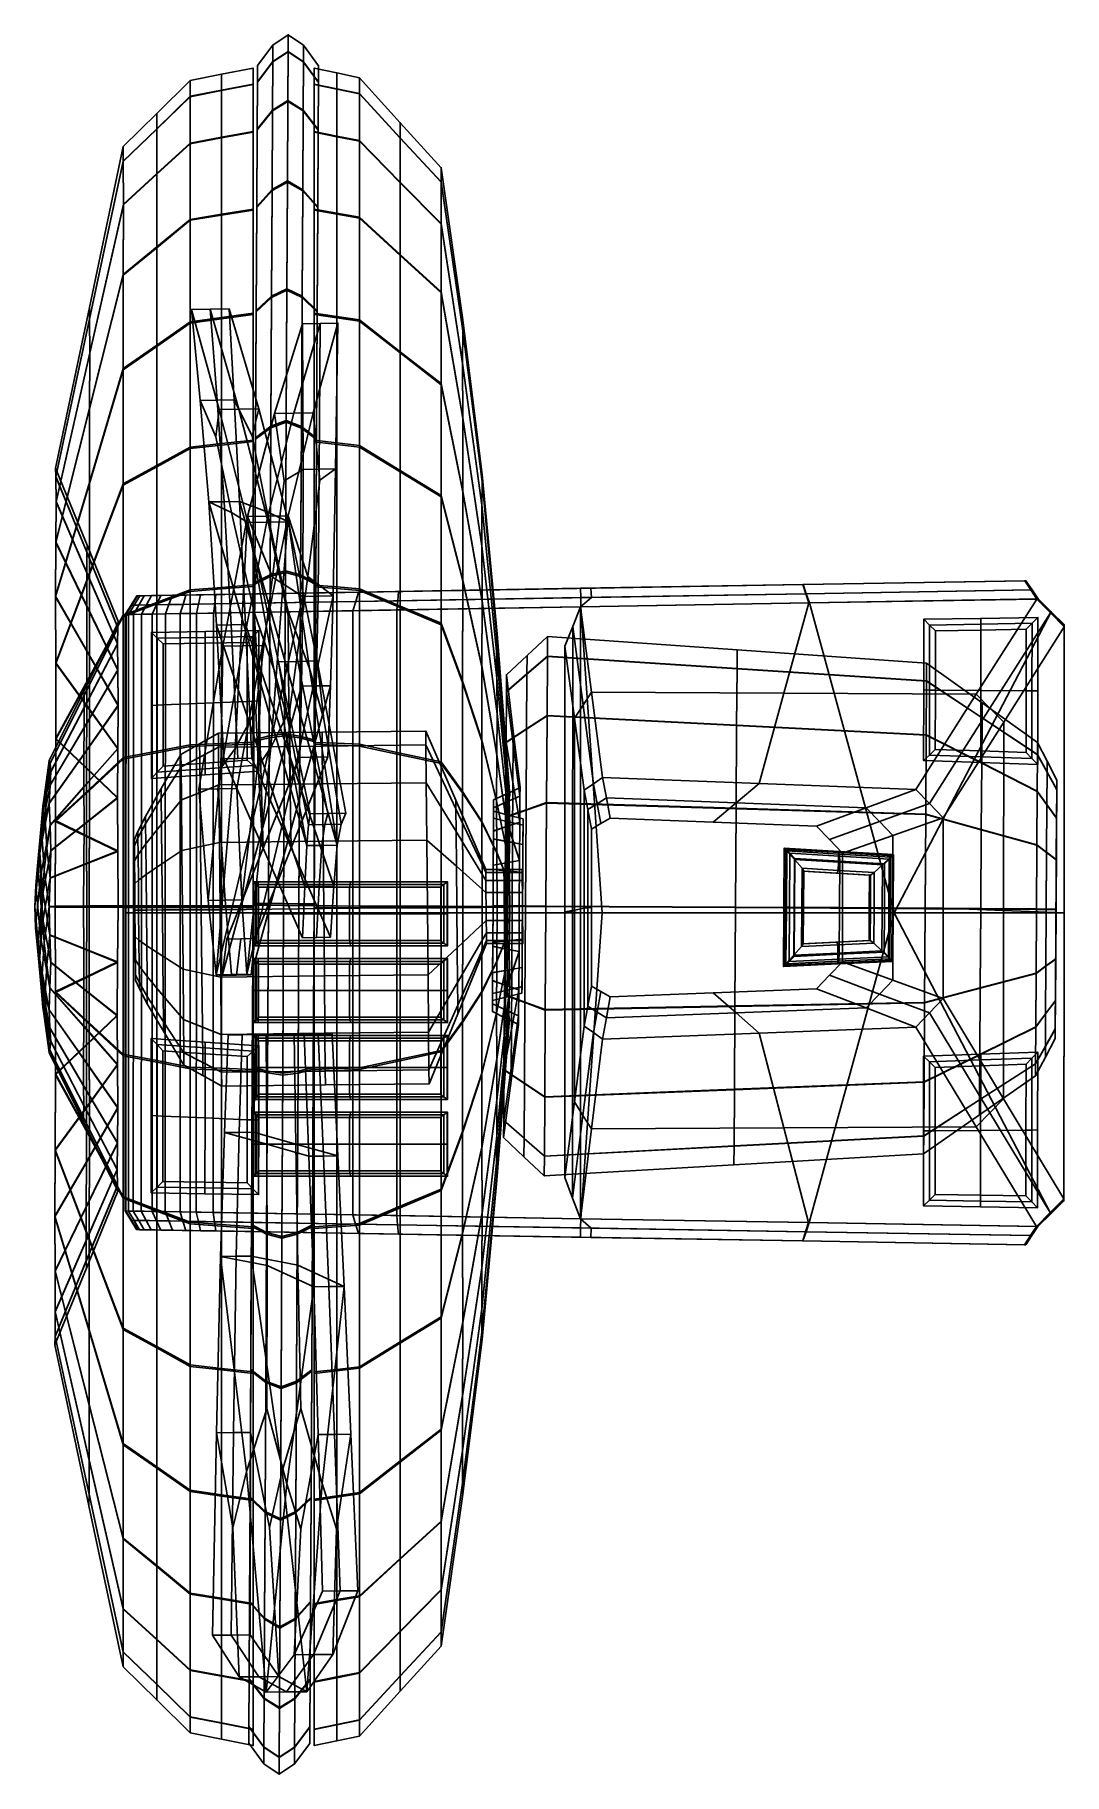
# Model space of a CAD drawing. Extents: x -0.302 to 0.255, y -0.468 to 0.472.
import ezdxf

# ---------------------------------------------------------------- set-up
doc = ezdxf.new("R2010")
doc.units = 0

msp = doc.modelspace()

# ---------------------------------------------------------------- linework, layer by layer
for points in [[(-0.173, 0.4577, 0.7939), (-0.16473, 0.46313, 0.79499), (-0.16468, 0.47215, 0.70328), (-0.17296, 0.46662, 0.70328)], [(-0.173, 0.45751, 0.61268), (-0.17296, 0.46662, 0.70328), (-0.16468, 0.47215, 0.70328), (-0.16473, 0.46293, 0.61159)], [(-0.15651, 0.45741, 0.61268), (-0.16473, 0.46293, 0.61159), (-0.16468, 0.47215, 0.70328), (-0.15646, 0.46652, 0.70328)], [(-0.15651, 0.4576, 0.7939), (-0.15646, 0.46652, 0.70328), (-0.16468, 0.47215, 0.70328), (-0.16473, 0.46313, 0.79499)], [(-0.173, 0.4577, 0.7939), (-0.17296, 0.46662, 0.70328), (-0.18126, 0.4555, 0.70329), (-0.18131, 0.4468, 0.79174)], [(-0.173, 0.45751, 0.61268), (-0.18131, 0.44661, 0.61487), (-0.18126, 0.4555, 0.70329), (-0.17296, 0.46662, 0.70328)], [(-0.173, 0.4577, 0.7939), (-0.17314, 0.43145, 0.88109), (-0.16487, 0.43656, 0.88323), (-0.16473, 0.46313, 0.79499)], [(-0.173, 0.45751, 0.61268), (-0.16473, 0.46293, 0.61159), (-0.16487, 0.43618, 0.5234), (-0.17314, 0.43107, 0.52555)], [(-0.15651, 0.4576, 0.7939), (-0.16473, 0.46313, 0.79499), (-0.16487, 0.43656, 0.88323), (-0.15664, 0.43135, 0.88109)], [(-0.15651, 0.45741, 0.61268), (-0.15665, 0.43097, 0.52555), (-0.16487, 0.43618, 0.5234), (-0.16473, 0.46293, 0.61159)], [(-0.15651, 0.45741, 0.61268), (-0.15646, 0.46652, 0.70328), (-0.14827, 0.45529, 0.70329), (-0.14832, 0.4464, 0.61487)], [(-0.15651, 0.4576, 0.7939), (-0.14831, 0.44659, 0.79173), (-0.14827, 0.45529, 0.70329), (-0.15646, 0.46652, 0.70328)], [(-0.20065, 0.44218, 0.79108), (-0.18365, 0.44547, 0.79174), (-0.18365, 0.45417, 0.70329), (-0.20065, 0.45082, 0.7033)], [(-0.20065, 0.44199, 0.61553), (-0.20065, 0.45082, 0.7033), (-0.18365, 0.45417, 0.70329), (-0.18365, 0.44528, 0.61487)], [(-0.173, 0.45751, 0.61268), (-0.17314, 0.43107, 0.52555), (-0.18145, 0.4208, 0.52983), (-0.18131, 0.44661, 0.61487)], [(-0.173, 0.4577, 0.7939), (-0.18131, 0.4468, 0.79174), (-0.18144, 0.42117, 0.87683), (-0.17314, 0.43145, 0.88109)], [(-0.15651, 0.45741, 0.61268), (-0.14832, 0.4464, 0.61487), (-0.14845, 0.4206, 0.52984), (-0.15665, 0.43097, 0.52555)], [(-0.15651, 0.4576, 0.7939), (-0.15664, 0.43135, 0.88109), (-0.14845, 0.42097, 0.87683), (-0.14831, 0.44659, 0.79173)], [(-0.13842, 0.44271, 0.61538), (-0.15065, 0.44525, 0.61487), (-0.15065, 0.45414, 0.70329), (-0.13842, 0.45155, 0.7033)], [(-0.13842, 0.4429, 0.79124), (-0.13842, 0.45155, 0.7033), (-0.15065, 0.45414, 0.70329), (-0.15065, 0.44544, 0.79173)], [(-0.13842, 0.44271, 0.61538), (-0.13842, 0.45155, 0.7033), (-0.12618, 0.44896, 0.7033), (-0.12618, 0.44018, 0.61588)], [(-0.13842, 0.4429, 0.79124), (-0.12618, 0.44036, 0.79074), (-0.12618, 0.44896, 0.7033), (-0.13842, 0.45155, 0.7033)], [(-0.23572, 0.42136, 0.78696), (-0.21764, 0.43889, 0.79043), (-0.21764, 0.44746, 0.7033), (-0.23573, 0.42959, 0.70332)], [(-0.23572, 0.42118, 0.6197), (-0.23573, 0.42959, 0.70332), (-0.21764, 0.44746, 0.7033), (-0.21764, 0.4387, 0.61619)], [(-0.20065, 0.44218, 0.79108), (-0.20065, 0.45082, 0.7033), (-0.21764, 0.44746, 0.7033), (-0.21764, 0.43889, 0.79043)], [(-0.20065, 0.44199, 0.61553), (-0.21764, 0.4387, 0.61619), (-0.21764, 0.44746, 0.7033), (-0.20065, 0.45082, 0.7033)], [(-0.20065, 0.44218, 0.79108), (-0.21764, 0.43889, 0.79043), (-0.21764, 0.41364, 0.87426), (-0.20065, 0.41675, 0.87554)], [(-0.20065, 0.44199, 0.61553), (-0.20065, 0.41638, 0.53113), (-0.21764, 0.41328, 0.53242), (-0.21764, 0.4387, 0.61619)], [(-0.20065, 0.44218, 0.79108), (-0.20065, 0.41675, 0.87554), (-0.18365, 0.41985, 0.87683), (-0.18365, 0.44547, 0.79174)], [(-0.20065, 0.44199, 0.61553), (-0.18365, 0.44528, 0.61487), (-0.18365, 0.41947, 0.52983), (-0.20065, 0.41638, 0.53113)], [(-0.13842, 0.4429, 0.79124), (-0.15065, 0.44544, 0.79173), (-0.15065, 0.41982, 0.87683), (-0.13842, 0.41743, 0.87584)], [(-0.13842, 0.44271, 0.61538), (-0.13842, 0.41706, 0.53082), (-0.15065, 0.41945, 0.52984), (-0.15065, 0.44525, 0.61487)], [(-0.13842, 0.4429, 0.79124), (-0.13842, 0.41743, 0.87584), (-0.12619, 0.41503, 0.87486), (-0.12618, 0.44036, 0.79074)], [(-0.13842, 0.44271, 0.61538), (-0.12618, 0.44018, 0.61588), (-0.12619, 0.41467, 0.53181), (-0.13842, 0.41706, 0.53082)], [(-0.1041, 0.41651, 0.78602), (-0.10409, 0.42464, 0.70333), (-0.12618, 0.44896, 0.7033), (-0.12618, 0.44036, 0.79074)], [(-0.1041, 0.41633, 0.62065), (-0.12618, 0.44018, 0.61588), (-0.12618, 0.44896, 0.7033), (-0.10409, 0.42464, 0.70333)], [(-0.23572, 0.42136, 0.78696), (-0.23572, 0.39712, 0.86743), (-0.21764, 0.41364, 0.87426), (-0.21764, 0.43889, 0.79043)], [(-0.23572, 0.42118, 0.6197), (-0.21764, 0.4387, 0.61619), (-0.21764, 0.41328, 0.53242), (-0.23572, 0.39677, 0.53928)], [(-0.17337, 0.38853, 0.9614), (-0.16509, 0.39313, 0.9645), (-0.16487, 0.43656, 0.88323), (-0.17314, 0.43145, 0.88109)], [(-0.17337, 0.38798, 0.44533), (-0.17314, 0.43107, 0.52555), (-0.16487, 0.43618, 0.5234), (-0.1651, 0.39257, 0.44222)], [(-0.15687, 0.38788, 0.44533), (-0.1651, 0.39257, 0.44222), (-0.16487, 0.43618, 0.5234), (-0.15665, 0.43097, 0.52555)], [(-0.15687, 0.38843, 0.9614), (-0.15664, 0.43135, 0.88109), (-0.16487, 0.43656, 0.88323), (-0.16509, 0.39313, 0.9645)], [(-0.1041, 0.41651, 0.78602), (-0.12618, 0.44036, 0.79074), (-0.12619, 0.41503, 0.87486), (-0.1041, 0.39255, 0.86559)], [(-0.1041, 0.41633, 0.62065), (-0.1041, 0.3922, 0.54114), (-0.12619, 0.41467, 0.53181), (-0.12618, 0.44018, 0.61588)], [(-0.23572, 0.42136, 0.78696), (-0.23573, 0.42959, 0.70332), (-0.25382, 0.41172, 0.70334), (-0.2538, 0.40383, 0.78349)], [(-0.23572, 0.42118, 0.6197), (-0.2538, 0.40366, 0.62321), (-0.25382, 0.41172, 0.70334), (-0.23573, 0.42959, 0.70332)], [(-0.17337, 0.38798, 0.44533), (-0.18167, 0.37875, 0.45155), (-0.18145, 0.4208, 0.52983), (-0.17314, 0.43107, 0.52555)], [(-0.17337, 0.38853, 0.9614), (-0.17314, 0.43145, 0.88109), (-0.18144, 0.42117, 0.87683), (-0.18166, 0.37929, 0.95521)], [(-0.15687, 0.38843, 0.9614), (-0.14867, 0.37909, 0.95521), (-0.14845, 0.42097, 0.87683), (-0.15664, 0.43135, 0.88109)], [(-0.15687, 0.38788, 0.44533), (-0.15665, 0.43097, 0.52555), (-0.14845, 0.4206, 0.52984), (-0.14867, 0.37855, 0.45154)], [(-0.1041, 0.41651, 0.78602), (-0.08201, 0.39265, 0.78131), (-0.082, 0.40031, 0.70335), (-0.10409, 0.42464, 0.70333)], [(-0.1041, 0.41633, 0.62065), (-0.10409, 0.42464, 0.70333), (-0.082, 0.40031, 0.70335), (-0.08201, 0.39248, 0.62541)], [(-0.23572, 0.42136, 0.78696), (-0.2538, 0.40383, 0.78349), (-0.25379, 0.3806, 0.8606), (-0.23572, 0.39712, 0.86743)], [(-0.23572, 0.42118, 0.6197), (-0.23572, 0.39677, 0.53928), (-0.25379, 0.38027, 0.54615), (-0.2538, 0.40366, 0.62321)], [(-0.20065, 0.37518, 0.95334), (-0.20065, 0.41675, 0.87554), (-0.21764, 0.41364, 0.87426), (-0.21765, 0.37239, 0.95147)], [(-0.20065, 0.37464, 0.45342), (-0.21764, 0.37186, 0.4553), (-0.21764, 0.41328, 0.53242), (-0.20065, 0.41638, 0.53113)], [(-0.20065, 0.37518, 0.95334), (-0.18365, 0.37797, 0.95521), (-0.18365, 0.41985, 0.87683), (-0.20065, 0.41675, 0.87554)], [(-0.20065, 0.37464, 0.45342), (-0.20065, 0.41638, 0.53113), (-0.18365, 0.41947, 0.52983), (-0.18365, 0.37743, 0.45155)], [(-0.13842, 0.37578, 0.95378), (-0.13842, 0.41743, 0.87584), (-0.15065, 0.41982, 0.87683), (-0.15065, 0.37793, 0.95521)], [(-0.13842, 0.37524, 0.45298), (-0.15065, 0.37739, 0.45154), (-0.15065, 0.41945, 0.52984), (-0.13842, 0.41706, 0.53082)], [(-0.13842, 0.37578, 0.95378), (-0.12618, 0.37362, 0.95235), (-0.12619, 0.41503, 0.87486), (-0.13842, 0.41743, 0.87584)], [(-0.13842, 0.37524, 0.45298), (-0.13842, 0.41706, 0.53082), (-0.12619, 0.41467, 0.53181), (-0.12619, 0.37309, 0.45441)], [(-0.1041, 0.35339, 0.93887), (-0.1041, 0.39255, 0.86559), (-0.12619, 0.41503, 0.87486), (-0.12618, 0.37362, 0.95235)], [(-0.1041, 0.35288, 0.46793), (-0.12619, 0.37309, 0.45441), (-0.12619, 0.41467, 0.53181), (-0.1041, 0.3922, 0.54114)], [(-0.1041, 0.41651, 0.78602), (-0.1041, 0.39255, 0.86559), (-0.08201, 0.37007, 0.85631), (-0.08201, 0.39265, 0.78131)], [(-0.1041, 0.41633, 0.62065), (-0.08201, 0.39248, 0.62541), (-0.08201, 0.36974, 0.55046), (-0.1041, 0.3922, 0.54114)], [(-0.27203, 0.31857, 0.76662), (-0.2538, 0.40383, 0.78349), (-0.25382, 0.41172, 0.70334), (-0.27209, 0.32479, 0.70343)], [(-0.27203, 0.31843, 0.64026), (-0.27209, 0.32479, 0.70343), (-0.25382, 0.41172, 0.70334), (-0.2538, 0.40366, 0.62321)], [(-0.23573, 0.35752, 0.94155), (-0.21765, 0.37239, 0.95147), (-0.21764, 0.41364, 0.87426), (-0.23572, 0.39712, 0.86743)], [(-0.23573, 0.35701, 0.46525), (-0.23572, 0.39677, 0.53928), (-0.21764, 0.41328, 0.53242), (-0.21764, 0.37186, 0.4553)], [(-0.27203, 0.31857, 0.76662), (-0.27197, 0.30026, 0.82741), (-0.25379, 0.3806, 0.8606), (-0.2538, 0.40383, 0.78349)], [(-0.27203, 0.31843, 0.64026), (-0.2538, 0.40366, 0.62321), (-0.25379, 0.38027, 0.54615), (-0.27197, 0.29999, 0.57951)], [(-0.23573, 0.35752, 0.94155), (-0.23572, 0.39712, 0.86743), (-0.25379, 0.3806, 0.8606), (-0.25381, 0.34266, 0.93163)], [(-0.23573, 0.35701, 0.46525), (-0.25381, 0.34217, 0.4752), (-0.25379, 0.38027, 0.54615), (-0.23572, 0.39677, 0.53928)], [(-0.07038, 0.31219, 0.64133), (-0.08201, 0.39248, 0.62541), (-0.082, 0.40031, 0.70335), (-0.07033, 0.31807, 0.70344)], [(-0.07038, 0.31232, 0.76556), (-0.07033, 0.31807, 0.70344), (-0.082, 0.40031, 0.70335), (-0.08201, 0.39265, 0.78131)], [(-0.17337, 0.38853, 0.9614), (-0.18166, 0.37929, 0.95521), (-0.18196, 0.32306, 1.02402), (-0.17367, 0.33091, 1.03191)], [(-0.17337, 0.38798, 0.44533), (-0.17367, 0.33021, 0.37495), (-0.18196, 0.32237, 0.38286), (-0.18167, 0.37875, 0.45155)], [(-0.17337, 0.38853, 0.9614), (-0.17367, 0.33091, 1.03191), (-0.1654, 0.33481, 1.03586), (-0.16509, 0.39313, 0.9645)], [(-0.17337, 0.38798, 0.44533), (-0.1651, 0.39257, 0.44222), (-0.1654, 0.3341, 0.37099), (-0.17367, 0.33021, 0.37495)], [(-0.15687, 0.38843, 0.9614), (-0.16509, 0.39313, 0.9645), (-0.1654, 0.33481, 1.03586), (-0.15717, 0.33081, 1.03191)], [(-0.15687, 0.38788, 0.44533), (-0.15718, 0.3301, 0.37495), (-0.1654, 0.3341, 0.37099), (-0.1651, 0.39257, 0.44222)], [(-0.15687, 0.38788, 0.44533), (-0.14867, 0.37855, 0.45154), (-0.14897, 0.32216, 0.38285), (-0.15718, 0.3301, 0.37495)], [(-0.15687, 0.38843, 0.9614), (-0.15717, 0.33081, 1.03191), (-0.14896, 0.32285, 1.02402), (-0.14867, 0.37909, 0.95521)], [(-0.1041, 0.35339, 0.93887), (-0.08201, 0.33315, 0.92539), (-0.08201, 0.37007, 0.85631), (-0.1041, 0.39255, 0.86559)], [(-0.1041, 0.35288, 0.46793), (-0.1041, 0.3922, 0.54114), (-0.08201, 0.36974, 0.55046), (-0.08201, 0.33267, 0.48146)], [(-0.07038, 0.31232, 0.76556), (-0.08201, 0.39265, 0.78131), (-0.08201, 0.37007, 0.85631), (-0.07044, 0.29473, 0.8252)], [(-0.07038, 0.31219, 0.64133), (-0.07044, 0.29447, 0.58173), (-0.08201, 0.36974, 0.55046), (-0.08201, 0.39248, 0.62541)], [(-0.27204, 0.27034, 0.88341), (-0.25381, 0.34266, 0.93163), (-0.25379, 0.3806, 0.8606), (-0.27197, 0.30026, 0.82741)], [(-0.27204, 0.26995, 0.52358), (-0.27197, 0.29999, 0.57951), (-0.25379, 0.38027, 0.54615), (-0.25381, 0.34217, 0.4752)], [(-0.20065, 0.37518, 0.95334), (-0.20065, 0.31936, 1.02163), (-0.18365, 0.32173, 1.02402), (-0.18365, 0.37797, 0.95521)], [(-0.20065, 0.37464, 0.45342), (-0.18365, 0.37743, 0.45155), (-0.18365, 0.32104, 0.38286), (-0.20065, 0.31868, 0.38525)], [(-0.13842, 0.37578, 0.95378), (-0.15065, 0.37793, 0.95521), (-0.15065, 0.32169, 1.02402), (-0.13842, 0.31986, 1.0222)], [(-0.13842, 0.37524, 0.45298), (-0.13842, 0.31917, 0.38468), (-0.15065, 0.32101, 0.38285), (-0.15065, 0.37739, 0.45154)], [(-0.23573, 0.35752, 0.94155), (-0.23574, 0.30434, 1.00662), (-0.21765, 0.31699, 1.01925), (-0.21765, 0.37239, 0.95147)], [(-0.23573, 0.35701, 0.46525), (-0.21764, 0.37186, 0.4553), (-0.21764, 0.31631, 0.38763), (-0.23574, 0.30369, 0.40029)], [(-0.20065, 0.37518, 0.95334), (-0.21765, 0.37239, 0.95147), (-0.21765, 0.31699, 1.01925), (-0.20065, 0.31936, 1.02163)], [(-0.20065, 0.37464, 0.45342), (-0.20065, 0.31868, 0.38525), (-0.21764, 0.31631, 0.38763), (-0.21764, 0.37186, 0.4553)], [(-0.13842, 0.37578, 0.95378), (-0.13842, 0.31986, 1.0222), (-0.12618, 0.31802, 1.02038), (-0.12618, 0.37362, 0.95235)], [(-0.13842, 0.37524, 0.45298), (-0.12619, 0.37309, 0.45441), (-0.12619, 0.31734, 0.3865), (-0.13842, 0.31917, 0.38468)], [(-0.1041, 0.35288, 0.46793), (-0.1041, 0.30015, 0.40371), (-0.12619, 0.31734, 0.3865), (-0.12619, 0.37309, 0.45441)], [(-0.1041, 0.35339, 0.93887), (-0.12618, 0.37362, 0.95235), (-0.12618, 0.31802, 1.02038), (-0.10409, 0.3008, 1.00321)], [(-0.07039, 0.26511, 0.87988), (-0.07044, 0.29473, 0.8252), (-0.08201, 0.37007, 0.85631), (-0.08201, 0.33315, 0.92539)], [(-0.07039, 0.26473, 0.52712), (-0.08201, 0.33267, 0.48146), (-0.08201, 0.36974, 0.55046), (-0.07044, 0.29447, 0.58173)], [(-0.23573, 0.35752, 0.94155), (-0.25381, 0.34266, 0.93163), (-0.25383, 0.2917, 0.99399), (-0.23574, 0.30434, 1.00662)], [(-0.23573, 0.35701, 0.46525), (-0.23574, 0.30369, 0.40029), (-0.25383, 0.29108, 0.41295), (-0.25381, 0.34217, 0.4752)], [(-0.1041, 0.35339, 0.93887), (-0.10409, 0.3008, 1.00321), (-0.082, 0.28357, 0.98604), (-0.08201, 0.33315, 0.92539)], [(-0.1041, 0.35288, 0.46793), (-0.08201, 0.33267, 0.48146), (-0.082, 0.28297, 0.42091), (-0.1041, 0.30015, 0.40371)], [(-0.27204, 0.27034, 0.88341), (-0.27213, 0.23017, 0.93257), (-0.25383, 0.2917, 0.99399), (-0.25381, 0.34266, 0.93163)], [(-0.27204, 0.26995, 0.52358), (-0.25381, 0.34217, 0.4752), (-0.25383, 0.29108, 0.41295), (-0.27213, 0.22967, 0.4745)], [(-0.17404, 0.2597, 0.31732), (-0.18233, 0.25355, 0.32662), (-0.18196, 0.32237, 0.38286), (-0.17367, 0.33021, 0.37495)], [(-0.17404, 0.26053, 1.08968), (-0.17367, 0.33091, 1.03191), (-0.18196, 0.32306, 1.02402), (-0.18232, 0.25436, 1.0804)], [(-0.17404, 0.26053, 1.08968), (-0.16577, 0.26359, 1.09433), (-0.1654, 0.33481, 1.03586), (-0.17367, 0.33091, 1.03191)], [(-0.17404, 0.2597, 0.31732), (-0.17367, 0.33021, 0.37495), (-0.1654, 0.3341, 0.37099), (-0.16578, 0.26275, 0.31268)], [(-0.15755, 0.2596, 0.31732), (-0.16578, 0.26275, 0.31268), (-0.1654, 0.3341, 0.37099), (-0.15718, 0.3301, 0.37495)], [(-0.15754, 0.26043, 1.08969), (-0.15717, 0.33081, 1.03191), (-0.1654, 0.33481, 1.03586), (-0.16577, 0.26359, 1.09433)], [(-0.15755, 0.2596, 0.31732), (-0.15718, 0.3301, 0.37495), (-0.14897, 0.32216, 0.38285), (-0.14933, 0.25335, 0.32662)], [(-0.15754, 0.26043, 1.08969), (-0.14933, 0.25416, 1.0804), (-0.14896, 0.32285, 1.02402), (-0.15717, 0.33081, 1.03191)], [(-0.07039, 0.26511, 0.87988), (-0.08201, 0.33315, 0.92539), (-0.082, 0.28357, 0.98604), (-0.07033, 0.22535, 0.92796)], [(-0.07039, 0.26473, 0.52712), (-0.07033, 0.22487, 0.47912), (-0.082, 0.28297, 0.42091), (-0.08201, 0.33267, 0.48146)], [(-0.27203, 0.31857, 0.76662), (-0.27209, 0.32479, 0.70343), (-0.29036, 0.23786, 0.70353), (-0.29025, 0.23331, 0.74975)], [(-0.27203, 0.31843, 0.64026), (-0.29025, 0.23321, 0.65731), (-0.29036, 0.23786, 0.70353), (-0.27209, 0.32479, 0.70343)], [(-0.19129, 0.26977, 1.02553), (-0.20679, 0.3238, 0.96793), (-0.21699, 0.32361, 0.96787), (-0.20207, 0.26957, 1.02547)], [(-0.20306, 0.27468, 0.86995), (-0.2122, 0.27451, 0.8699), (-0.21699, 0.32361, 0.96787), (-0.20679, 0.3238, 0.96793)], [(-0.20385, 0.25485, 0.94096), (-0.20207, 0.26957, 1.02547), (-0.21699, 0.32361, 0.96787), (-0.2122, 0.27451, 0.8699)], [(-0.19129, 0.26977, 1.02553), (-0.18051, 0.26998, 1.02559), (-0.1966, 0.32399, 0.96798), (-0.20679, 0.3238, 0.96793)], [(-0.20306, 0.27468, 0.86995), (-0.20679, 0.3238, 0.96793), (-0.1966, 0.32399, 0.96798), (-0.19392, 0.27486, 0.87)], [(-0.20065, 0.25118, 1.0776), (-0.18365, 0.25304, 1.0804), (-0.18365, 0.32173, 1.02402), (-0.20065, 0.31936, 1.02163)], [(-0.20065, 0.25037, 0.32942), (-0.20065, 0.31868, 0.38525), (-0.18365, 0.32104, 0.38286), (-0.18365, 0.25223, 0.32662)], [(-0.18409, 0.25522, 0.94106), (-0.19392, 0.27486, 0.87), (-0.1966, 0.32399, 0.96798), (-0.18051, 0.26998, 1.02559)], [(-0.13842, 0.25156, 1.07827), (-0.13842, 0.31986, 1.0222), (-0.15065, 0.32169, 1.02402), (-0.15065, 0.25301, 1.0804)], [(-0.13842, 0.25076, 0.32876), (-0.15065, 0.2522, 0.32662), (-0.15065, 0.32101, 0.38285), (-0.13842, 0.31917, 0.38468)], [(-0.13842, 0.25156, 1.07827), (-0.12619, 0.25012, 1.07613), (-0.12618, 0.31802, 1.02038), (-0.13842, 0.31986, 1.0222)], [(-0.27203, 0.31857, 0.76662), (-0.29025, 0.23331, 0.74975), (-0.29014, 0.21992, 0.79422), (-0.27197, 0.30026, 0.82741)], [(-0.27203, 0.31843, 0.64026), (-0.27197, 0.29999, 0.57951), (-0.29015, 0.21972, 0.61287), (-0.29025, 0.23321, 0.65731)], [(-0.23573, 0.23938, 1.05994), (-0.21765, 0.24932, 1.0748), (-0.21765, 0.31699, 1.01925), (-0.23574, 0.30434, 1.00662)], [(-0.23573, 0.23862, 0.34711), (-0.23574, 0.30369, 0.40029), (-0.21764, 0.31631, 0.38763), (-0.21765, 0.24852, 0.33223)], [(-0.20065, 0.25118, 1.0776), (-0.20065, 0.31936, 1.02163), (-0.21765, 0.31699, 1.01925), (-0.21765, 0.24932, 1.0748)], [(-0.20065, 0.25037, 0.32942), (-0.21765, 0.24852, 0.33223), (-0.21764, 0.31631, 0.38763), (-0.20065, 0.31868, 0.38525)], [(-0.1616, 0.26762, 0.39376), (-0.17205, 0.26743, 0.39382), (-0.15691, 0.31599, 0.46122), (-0.14736, 0.31617, 0.46117)], [(-0.16686, 0.23111, 0.45109), (-0.15669, 0.23724, 0.51342), (-0.15691, 0.31599, 0.46122), (-0.17205, 0.26743, 0.39382)], [(-0.1616, 0.26762, 0.39376), (-0.14736, 0.31617, 0.46117), (-0.1378, 0.31635, 0.46112), (-0.15114, 0.26782, 0.3937)], [(-0.14787, 0.2374, 0.51337), (-0.14736, 0.31617, 0.46117), (-0.15691, 0.31599, 0.46122), (-0.15669, 0.23724, 0.51342)], [(-0.14753, 0.23148, 0.45098), (-0.15114, 0.26782, 0.3937), (-0.1378, 0.31635, 0.46112), (-0.13905, 0.23757, 0.51333)], [(-0.14787, 0.2374, 0.51337), (-0.13905, 0.23757, 0.51333), (-0.1378, 0.31635, 0.46112), (-0.14736, 0.31617, 0.46117)], [(-0.13842, 0.25076, 0.32876), (-0.13842, 0.31917, 0.38468), (-0.12619, 0.31734, 0.3865), (-0.12619, 0.24932, 0.3309)], [(-0.1041, 0.23658, 1.05594), (-0.10409, 0.3008, 1.00321), (-0.12618, 0.31802, 1.02038), (-0.12619, 0.25012, 1.07613)], [(-0.1041, 0.23582, 0.35112), (-0.12619, 0.24932, 0.3309), (-0.12619, 0.31734, 0.3865), (-0.1041, 0.30015, 0.40371)], [(-0.07038, 0.31232, 0.76556), (-0.07044, 0.29473, 0.8252), (-0.06006, 0.21815, 0.79358), (-0.05995, 0.23069, 0.74955)], [(-0.07038, 0.31219, 0.64133), (-0.05995, 0.23059, 0.65752), (-0.06006, 0.21795, 0.61352), (-0.07044, 0.29447, 0.58173)], [(-0.07038, 0.31219, 0.64133), (-0.07033, 0.31807, 0.70344), (-0.05985, 0.23452, 0.70353), (-0.05995, 0.23059, 0.65752)], [(-0.07038, 0.31232, 0.76556), (-0.05995, 0.23069, 0.74955), (-0.05985, 0.23452, 0.70353), (-0.07033, 0.31807, 0.70344)], [(-0.23573, 0.23938, 1.05994), (-0.23574, 0.30434, 1.00662), (-0.25383, 0.2917, 0.99399), (-0.25382, 0.22945, 1.04509)], [(-0.23573, 0.23862, 0.34711), (-0.25382, 0.22871, 0.36199), (-0.25383, 0.29108, 0.41295), (-0.23574, 0.30369, 0.40029)], [(-0.27204, 0.27034, 0.88341), (-0.27197, 0.30026, 0.82741), (-0.29014, 0.21992, 0.79422), (-0.29028, 0.19803, 0.83519)], [(-0.27204, 0.26995, 0.52358), (-0.29028, 0.19774, 0.57195), (-0.29015, 0.21972, 0.61287), (-0.27197, 0.29999, 0.57951)], [(-0.27208, 0.18109, 0.97285), (-0.25382, 0.22945, 1.04509), (-0.25383, 0.2917, 0.99399), (-0.27213, 0.23017, 0.93257)], [(-0.1041, 0.23658, 1.05594), (-0.08201, 0.22303, 1.03574), (-0.082, 0.28357, 0.98604), (-0.10409, 0.3008, 1.00321)], [(-0.1041, 0.23582, 0.35112), (-0.1041, 0.30015, 0.40371), (-0.082, 0.28297, 0.42091), (-0.08201, 0.22232, 0.37134)], [(-0.07039, 0.26511, 0.87988), (-0.05996, 0.19596, 0.83363), (-0.06006, 0.21815, 0.79358), (-0.07044, 0.29473, 0.8252)], [(-0.07039, 0.26473, 0.52712), (-0.07044, 0.29447, 0.58173), (-0.06006, 0.21795, 0.61352), (-0.05996, 0.19568, 0.57351)], [(-0.27208, 0.18051, 0.43432), (-0.27213, 0.22967, 0.4745), (-0.25383, 0.29108, 0.41295), (-0.25382, 0.22871, 0.36199)], [(-0.07039, 0.17736, 0.96782), (-0.07033, 0.22535, 0.92796), (-0.082, 0.28357, 0.98604), (-0.08201, 0.22303, 1.03574)], [(-0.07039, 0.1768, 0.43937), (-0.08201, 0.22232, 0.37134), (-0.082, 0.28297, 0.42091), (-0.07033, 0.22487, 0.47912)], [(-0.20306, 0.27468, 0.86995), (-0.19933, 0.21977, 0.79168), (-0.20762, 0.21961, 0.79164), (-0.2122, 0.27451, 0.8699)], [(-0.20385, 0.25485, 0.94096), (-0.2122, 0.27451, 0.8699), (-0.20762, 0.21961, 0.79164), (-0.19536, 0.21397, 0.92947)], [(-0.20306, 0.27468, 0.86995), (-0.19392, 0.27486, 0.87), (-0.19105, 0.21992, 0.79173), (-0.19933, 0.21977, 0.79168)], [(-0.18409, 0.25522, 0.94106), (-0.17612, 0.21433, 0.92957), (-0.19105, 0.21992, 0.79173), (-0.19392, 0.27486, 0.87)], [(-0.27204, 0.27034, 0.88341), (-0.29028, 0.19803, 0.83519), (-0.29042, 0.16863, 0.87115), (-0.27213, 0.23017, 0.93257)], [(-0.27204, 0.26995, 0.52358), (-0.27213, 0.22967, 0.4745), (-0.29042, 0.16827, 0.53605), (-0.29028, 0.19774, 0.57195)], [(-0.20385, 0.25485, 0.94096), (-0.19536, 0.21397, 0.92947), (-0.18657, 0.20847, 1.07071), (-0.20207, 0.26957, 1.02547)], [(-0.19129, 0.26977, 1.02553), (-0.20207, 0.26957, 1.02547), (-0.18657, 0.20847, 1.07071), (-0.17559, 0.20868, 1.07077)], [(-0.19129, 0.26977, 1.02553), (-0.17559, 0.20868, 1.07077), (-0.1646, 0.20889, 1.07083), (-0.18051, 0.26998, 1.02559)], [(-0.1616, 0.26762, 0.39376), (-0.17564, 0.21191, 0.33866), (-0.18662, 0.2117, 0.33872), (-0.17205, 0.26743, 0.39382)], [(-0.16686, 0.23111, 0.45109), (-0.17205, 0.26743, 0.39382), (-0.18662, 0.2117, 0.33872), (-0.17318, 0.1789, 0.44955)], [(-0.18409, 0.25522, 0.94106), (-0.18051, 0.26998, 1.02559), (-0.1646, 0.20889, 1.07083), (-0.17612, 0.21433, 0.92957)], [(-0.1616, 0.26762, 0.39376), (-0.15114, 0.26782, 0.3937), (-0.16465, 0.21211, 0.3386), (-0.17564, 0.21191, 0.33866)], [(-0.17404, 0.26053, 1.08968), (-0.17446, 0.18031, 1.13277), (-0.1662, 0.18241, 1.13793), (-0.16577, 0.26359, 1.09433)], [(-0.15754, 0.26043, 1.08969), (-0.16577, 0.26359, 1.09433), (-0.1662, 0.18241, 1.13793), (-0.15796, 0.18021, 1.13277)], [(-0.14753, 0.23148, 0.45098), (-0.15404, 0.17926, 0.44944), (-0.16465, 0.21211, 0.3386), (-0.15114, 0.26782, 0.3937)], [(-0.07039, 0.26511, 0.87988), (-0.07033, 0.22535, 0.92796), (-0.05986, 0.16621, 0.86895), (-0.05996, 0.19596, 0.83363)], [(-0.07039, 0.26473, 0.52712), (-0.05996, 0.19568, 0.57351), (-0.05986, 0.16586, 0.53826), (-0.07033, 0.22487, 0.47912)], [(-0.17404, 0.2597, 0.31732), (-0.17447, 0.17939, 0.27441), (-0.18274, 0.17517, 0.28473), (-0.18233, 0.25355, 0.32662)], [(-0.17404, 0.26053, 1.08968), (-0.18232, 0.25436, 1.0804), (-0.18273, 0.17607, 1.12246), (-0.17446, 0.18031, 1.13277)], [(-0.17404, 0.2597, 0.31732), (-0.16578, 0.26275, 0.31268), (-0.16621, 0.18147, 0.26924), (-0.17447, 0.17939, 0.27441)], [(-0.15755, 0.2596, 0.31732), (-0.15797, 0.17929, 0.27441), (-0.16621, 0.18147, 0.26924), (-0.16578, 0.26275, 0.31268)], [(-0.15755, 0.2596, 0.31732), (-0.14933, 0.25335, 0.32662), (-0.14974, 0.17498, 0.28474), (-0.15797, 0.17929, 0.27441)], [(-0.15754, 0.26043, 1.08969), (-0.15796, 0.18021, 1.13277), (-0.14974, 0.17588, 1.12245), (-0.14933, 0.25416, 1.0804)], [(-0.23573, 0.23938, 1.05994), (-0.23573, 0.16534, 1.09971), (-0.21765, 0.17219, 1.11623), (-0.21765, 0.24932, 1.0748)], [(-0.23573, 0.23862, 0.34711), (-0.21765, 0.24852, 0.33223), (-0.21765, 0.1713, 0.29097), (-0.23573, 0.16449, 0.3075)], [(-0.20065, 0.25118, 1.0776), (-0.21765, 0.24932, 1.0748), (-0.21765, 0.17219, 1.11623), (-0.20065, 0.17347, 1.11934)], [(-0.20065, 0.25037, 0.32942), (-0.20065, 0.17258, 0.28785), (-0.21765, 0.1713, 0.29097), (-0.21765, 0.24852, 0.33223)], [(-0.20065, 0.25118, 1.0776), (-0.20065, 0.17347, 1.11934), (-0.18365, 0.17474, 1.12246), (-0.18365, 0.25304, 1.0804)], [(-0.20065, 0.25037, 0.32942), (-0.18365, 0.25223, 0.32662), (-0.18365, 0.17385, 0.28473), (-0.20065, 0.17258, 0.28785)], [(-0.13842, 0.25156, 1.07827), (-0.15065, 0.25301, 1.0804), (-0.15065, 0.17472, 1.12245), (-0.13842, 0.17372, 1.12008)], [(-0.13842, 0.25076, 0.32876), (-0.13842, 0.17283, 0.28712), (-0.15065, 0.17382, 0.28474), (-0.15065, 0.2522, 0.32662)], [(-0.13842, 0.25156, 1.07827), (-0.13842, 0.17372, 1.12008), (-0.12619, 0.17272, 1.1177), (-0.12619, 0.25012, 1.07613)], [(-0.13842, 0.25076, 0.32876), (-0.12619, 0.24932, 0.3309), (-0.12619, 0.17183, 0.2895), (-0.13842, 0.17283, 0.28712)], [(-0.1041, 0.23658, 1.05594), (-0.12619, 0.25012, 1.07613), (-0.12619, 0.17272, 1.1177), (-0.1041, 0.16338, 1.09525)], [(-0.1041, 0.23582, 0.35112), (-0.1041, 0.16254, 0.31196), (-0.12619, 0.17183, 0.2895), (-0.12619, 0.24932, 0.3309)], [(-0.27347, 0.19251, 0.74168), (-0.29025, 0.23331, 0.74975), (-0.29036, 0.23786, 0.70353), (-0.27341, 0.19626, 0.70357)], [(-0.27347, 0.19243, 0.66547), (-0.27341, 0.19626, 0.70357), (-0.29036, 0.23786, 0.70353), (-0.29025, 0.23321, 0.65731)], [(-0.23573, 0.23938, 1.05994), (-0.25382, 0.22945, 1.04509), (-0.25381, 0.15849, 1.08319), (-0.23573, 0.16534, 1.09971)], [(-0.23573, 0.23862, 0.34711), (-0.23573, 0.16449, 0.3075), (-0.25381, 0.15768, 0.32403), (-0.25382, 0.22871, 0.36199)], [(-0.16686, 0.23111, 0.45109), (-0.17318, 0.1789, 0.44955), (-0.15677, 0.16856, 0.56608), (-0.15669, 0.23724, 0.51342)], [(-0.14787, 0.2374, 0.51337), (-0.15669, 0.23724, 0.51342), (-0.15677, 0.16856, 0.56608), (-0.14856, 0.16871, 0.56604)], [(-0.14753, 0.23148, 0.45098), (-0.13905, 0.23757, 0.51333), (-0.14036, 0.16887, 0.56599), (-0.15404, 0.17926, 0.44944)], [(-0.14787, 0.2374, 0.51337), (-0.14856, 0.16871, 0.56604), (-0.14036, 0.16887, 0.56599), (-0.13905, 0.23757, 0.51333)], [(-0.1041, 0.23658, 1.05594), (-0.1041, 0.16338, 1.09525), (-0.08202, 0.15403, 1.07281), (-0.08201, 0.22303, 1.03574)], [(-0.1041, 0.23582, 0.35112), (-0.08201, 0.22232, 0.37134), (-0.08202, 0.15324, 0.33442), (-0.1041, 0.16254, 0.31196)], [(-0.27208, 0.18109, 0.97285), (-0.27213, 0.23017, 0.93257), (-0.29042, 0.16863, 0.87115), (-0.29034, 0.13273, 0.90062)], [(-0.27208, 0.18051, 0.43432), (-0.29034, 0.13231, 0.50666), (-0.29042, 0.16827, 0.53605), (-0.27213, 0.22967, 0.4745)], [(-0.27347, 0.19251, 0.74168), (-0.27353, 0.18147, 0.77835), (-0.29014, 0.21992, 0.79422), (-0.29025, 0.23331, 0.74975)], [(-0.27347, 0.19243, 0.66547), (-0.29025, 0.23321, 0.65731), (-0.29015, 0.21972, 0.61287), (-0.27353, 0.18131, 0.62882)], [(-0.27208, 0.18109, 0.97285), (-0.27204, 0.12516, 1.00289), (-0.25381, 0.15849, 1.08319), (-0.25382, 0.22945, 1.04509)], [(-0.27208, 0.18051, 0.43432), (-0.25382, 0.22871, 0.36199), (-0.25381, 0.15768, 0.32403), (-0.27204, 0.12451, 0.4044)], [(-0.05191, 0.14646, 0.733), (-0.05995, 0.23069, 0.74955), (-0.06006, 0.21815, 0.79358), (-0.05206, 0.13905, 0.76092)], [(-0.05191, 0.14639, 0.67425), (-0.05206, 0.13893, 0.64634), (-0.06006, 0.21795, 0.61352), (-0.05995, 0.23059, 0.65752)], [(-0.05191, 0.14639, 0.67425), (-0.05995, 0.23059, 0.65752), (-0.05985, 0.23452, 0.70353), (-0.05177, 0.14838, 0.70362)], [(-0.05191, 0.14646, 0.733), (-0.05177, 0.14838, 0.70362), (-0.05985, 0.23452, 0.70353), (-0.05995, 0.23069, 0.74955)], [(-0.2735, 0.16342, 0.81213), (-0.29028, 0.19803, 0.83519), (-0.29014, 0.21992, 0.79422), (-0.27353, 0.18147, 0.77835)], [(-0.2735, 0.16318, 0.59509), (-0.27353, 0.18131, 0.62882), (-0.29015, 0.21972, 0.61287), (-0.29028, 0.19774, 0.57195)], [(-0.19559, 0.15325, 0.75283), (-0.20342, 0.15311, 0.75279), (-0.20762, 0.21961, 0.79164), (-0.19933, 0.21977, 0.79168)], [(-0.18305, 0.16008, 0.92192), (-0.19536, 0.21397, 0.92947), (-0.20762, 0.21961, 0.79164), (-0.18116, 0.1268, 0.85156)], [(-0.17958, 0.0824, 0.80162), (-0.18116, 0.1268, 0.85156), (-0.20762, 0.21961, 0.79164), (-0.20342, 0.15311, 0.75279)], [(-0.19559, 0.15325, 0.75283), (-0.19933, 0.21977, 0.79168), (-0.19105, 0.21992, 0.79173), (-0.18777, 0.1534, 0.75287)], [(-0.1647, 0.16042, 0.92202), (-0.16457, 0.12711, 0.85165), (-0.19105, 0.21992, 0.79173), (-0.17612, 0.21433, 0.92957)], [(-0.16393, 0.08269, 0.80171), (-0.18777, 0.1534, 0.75287), (-0.19105, 0.21992, 0.79173), (-0.16457, 0.12711, 0.85165)], [(-0.07039, 0.17736, 0.96782), (-0.08201, 0.22303, 1.03574), (-0.08202, 0.15403, 1.07281), (-0.07046, 0.12276, 0.99755)], [(-0.07039, 0.1768, 0.43937), (-0.07046, 0.12212, 0.40975), (-0.08202, 0.15324, 0.33442), (-0.08201, 0.22232, 0.37134)], [(-0.07039, 0.17736, 0.96782), (-0.05997, 0.13096, 0.89878), (-0.05986, 0.16621, 0.86895), (-0.07033, 0.22535, 0.92796)], [(-0.07039, 0.1768, 0.43937), (-0.07033, 0.22487, 0.47912), (-0.05986, 0.16586, 0.53826), (-0.05997, 0.13054, 0.50851)], [(-0.05192, 0.1246, 0.78593), (-0.05206, 0.13905, 0.76092), (-0.06006, 0.21815, 0.79358), (-0.05996, 0.19596, 0.83363)], [(-0.05192, 0.12442, 0.62136), (-0.05996, 0.19568, 0.57351), (-0.06006, 0.21795, 0.61352), (-0.05206, 0.13893, 0.64634)], [(-0.20103, 0.07577, 0.3632), (-0.19335, 0.08644, 0.40446), (-0.18662, 0.2117, 0.33872), (-0.20005, 0.14164, 0.30822)], [(-0.18927, 0.14184, 0.30816), (-0.20005, 0.14164, 0.30822), (-0.18662, 0.2117, 0.33872), (-0.17564, 0.21191, 0.33866)], [(-0.18305, 0.16008, 0.92192), (-0.1724, 0.12921, 0.9867), (-0.18657, 0.20847, 1.07071), (-0.19536, 0.21397, 0.92947)], [(-0.18221, 0.10712, 0.45506), (-0.17318, 0.1789, 0.44955), (-0.18662, 0.2117, 0.33872), (-0.19335, 0.08644, 0.40446)], [(-0.18927, 0.14184, 0.30816), (-0.17564, 0.21191, 0.33866), (-0.16465, 0.21211, 0.3386), (-0.1785, 0.14204, 0.3081)], [(-0.15948, 0.13346, 1.09127), (-0.17559, 0.20868, 1.07077), (-0.18657, 0.20847, 1.07071), (-0.16994, 0.13326, 1.09121)], [(-0.16482, 0.10194, 1.03106), (-0.16994, 0.13326, 1.09121), (-0.18657, 0.20847, 1.07071), (-0.1724, 0.12921, 0.9867)], [(-0.18127, 0.07614, 0.36309), (-0.1785, 0.14204, 0.3081), (-0.16465, 0.21211, 0.3386), (-0.17411, 0.08681, 0.40435)], [(-0.1647, 0.16042, 0.92202), (-0.17612, 0.21433, 0.92957), (-0.1646, 0.20889, 1.07083), (-0.15326, 0.12957, 0.98681)], [(-0.15948, 0.13346, 1.09127), (-0.14903, 0.13366, 1.09133), (-0.1646, 0.20889, 1.07083), (-0.17559, 0.20868, 1.07077)], [(-0.16386, 0.10747, 0.45497), (-0.17411, 0.08681, 0.40435), (-0.16465, 0.21211, 0.3386), (-0.15404, 0.17926, 0.44944)], [(-0.14549, 0.1023, 1.03117), (-0.15326, 0.12957, 0.98681), (-0.1646, 0.20889, 1.07083), (-0.14903, 0.13366, 1.09133)], [(-0.2735, 0.16342, 0.81213), (-0.27346, 0.13918, 0.84178), (-0.29042, 0.16863, 0.87115), (-0.29028, 0.19803, 0.83519)], [(-0.2735, 0.16318, 0.59509), (-0.29028, 0.19774, 0.57195), (-0.29042, 0.16827, 0.53605), (-0.27346, 0.13889, 0.56549)], [(-0.27347, 0.19251, 0.74168), (-0.25669, 0.15171, 0.73362), (-0.25692, 0.14302, 0.76248), (-0.27353, 0.18147, 0.77835)], [(-0.27347, 0.19243, 0.66547), (-0.27353, 0.18131, 0.62882), (-0.25692, 0.14289, 0.64478), (-0.25669, 0.15164, 0.67362)], [(-0.27347, 0.19251, 0.74168), (-0.27341, 0.19626, 0.70357), (-0.25646, 0.15466, 0.70362), (-0.25669, 0.15171, 0.73362)], [(-0.27347, 0.19243, 0.66547), (-0.25669, 0.15164, 0.67362), (-0.25646, 0.15466, 0.70362), (-0.27341, 0.19626, 0.70357)], [(-0.05192, 0.1246, 0.78593), (-0.05996, 0.19596, 0.83363), (-0.05986, 0.16621, 0.86895), (-0.05178, 0.10523, 0.80811)], [(-0.05192, 0.12442, 0.62136), (-0.05178, 0.10501, 0.59923), (-0.05986, 0.16586, 0.53826), (-0.05996, 0.19568, 0.57351)], [(-0.27208, 0.18109, 0.97285), (-0.29034, 0.13273, 0.90062), (-0.29027, 0.09182, 0.9226), (-0.27204, 0.12516, 1.00289)], [(-0.27208, 0.18051, 0.43432), (-0.27204, 0.12451, 0.4044), (-0.29027, 0.09135, 0.48477), (-0.29034, 0.13231, 0.50666)], [(-0.2735, 0.16342, 0.81213), (-0.27353, 0.18147, 0.77835), (-0.25692, 0.14302, 0.76248), (-0.25671, 0.12881, 0.78907)], [(-0.2735, 0.16318, 0.59509), (-0.25671, 0.12862, 0.61822), (-0.25692, 0.14289, 0.64478), (-0.27353, 0.18131, 0.62882)], [(-0.17492, 0.09318, 1.15922), (-0.17446, 0.18031, 1.13277), (-0.18273, 0.17607, 1.12246), (-0.18318, 0.09104, 1.14826)], [(-0.17492, 0.0922, 0.24815), (-0.18318, 0.09009, 0.25911), (-0.18274, 0.17517, 0.28473), (-0.17447, 0.17939, 0.27441)], [(-0.18221, 0.10712, 0.45506), (-0.18015, 0.06287, 0.51909), (-0.15677, 0.16856, 0.56608), (-0.17318, 0.1789, 0.44955)], [(-0.17492, 0.09318, 1.15922), (-0.16666, 0.09423, 1.16469), (-0.1662, 0.18241, 1.13793), (-0.17446, 0.18031, 1.13277)], [(-0.17492, 0.0922, 0.24815), (-0.17447, 0.17939, 0.27441), (-0.16621, 0.18147, 0.26924), (-0.16667, 0.09324, 0.24267)], [(-0.15843, 0.0921, 0.24815), (-0.16667, 0.09324, 0.24267), (-0.16621, 0.18147, 0.26924), (-0.15797, 0.17929, 0.27441)], [(-0.15842, 0.09308, 1.15921), (-0.15796, 0.18021, 1.13277), (-0.1662, 0.18241, 1.13793), (-0.16666, 0.09423, 1.16469)], [(-0.16386, 0.10747, 0.45497), (-0.15404, 0.17926, 0.44944), (-0.14036, 0.16887, 0.56599), (-0.16356, 0.06318, 0.519)], [(-0.15843, 0.0921, 0.24815), (-0.15797, 0.17929, 0.27441), (-0.14974, 0.17498, 0.28474), (-0.15019, 0.08988, 0.25911)], [(-0.15842, 0.09308, 1.15921), (-0.15018, 0.09084, 1.14826), (-0.14974, 0.17588, 1.12245), (-0.15796, 0.18021, 1.13277)], [(-0.12819, 0.16587, 0.02549), (-0.24963, 0.1638, 0.02549), (-0.24651, 0.16885, 0.02869), (-0.12668, 0.17089, 0.02869)], [(-0.17594, 0.17005, 0.06712), (-0.12668, 0.17089, 0.02869), (-0.24651, 0.16885, 0.02869), (-0.24651, 0.16885, 0.03578)], [(-0.17594, 0.17005, 0.06712), (-0.24651, 0.16885, 0.03578), (-0.2461, 0.16886, 0.04326), (-0.24487, 0.16888, 0.05151)], [(-0.17594, 0.17005, 0.06712), (-0.24487, 0.16888, 0.05151), (-0.24248, 0.16892, 0.05989), (-0.23863, 0.16899, 0.06776)], [(-0.17594, 0.17005, 0.06712), (-0.23863, 0.16899, 0.06776), (-0.23347, 0.16907, 0.07489), (-0.22718, 0.16918, 0.08105)], [(-0.23574, 0.08493, 1.12412), (-0.21765, 0.08842, 1.14165), (-0.21765, 0.17219, 1.11623), (-0.23573, 0.16534, 1.09971)], [(-0.23574, 0.08403, 0.28327), (-0.23573, 0.16449, 0.3075), (-0.21765, 0.1713, 0.29097), (-0.21765, 0.08748, 0.26573)], [(-0.22912, 0.16415, 0.08352), (-0.22147, 0.16428, 0.0888), (-0.21996, 0.1693, 0.08602), (-0.22718, 0.16918, 0.08105)], [(-0.17594, 0.17005, 0.06712), (-0.22718, 0.16918, 0.08105), (-0.21996, 0.1693, 0.08602), (-0.21202, 0.16944, 0.08961)], [(-0.21312, 0.16442, 0.09259), (-0.21202, 0.16944, 0.08961), (-0.21996, 0.1693, 0.08602), (-0.22147, 0.16428, 0.0888)], [(-0.20065, 0.08907, 1.14496), (-0.20065, 0.17347, 1.11934), (-0.21765, 0.17219, 1.11623), (-0.21765, 0.08842, 1.14165)], [(-0.20065, 0.08812, 0.26242), (-0.21765, 0.08748, 0.26573), (-0.21765, 0.1713, 0.29097), (-0.20065, 0.17258, 0.28785)], [(-0.21312, 0.16442, 0.09259), (-0.20442, 0.16457, 0.09564), (-0.20373, 0.16958, 0.09252), (-0.21202, 0.16944, 0.08961)], [(-0.17594, 0.17005, 0.06712), (-0.21202, 0.16944, 0.08961), (-0.20373, 0.16958, 0.09252), (-0.10505, 0.17126, 0.10725)], [(-0.10547, 0.16626, 0.11041), (-0.10505, 0.17126, 0.10725), (-0.20373, 0.16958, 0.09252), (-0.20442, 0.16457, 0.09564)], [(-0.20065, 0.08907, 1.14496), (-0.18365, 0.08971, 1.14826), (-0.18365, 0.17474, 1.12246), (-0.20065, 0.17347, 1.11934)], [(-0.20065, 0.08812, 0.26242), (-0.20065, 0.17258, 0.28785), (-0.18365, 0.17385, 0.28473), (-0.18365, 0.08876, 0.25911)], [(-0.17594, 0.17005, 0.06712), (-0.10505, 0.17126, 0.10725), (-0.00107, 0.17304, 0.11829), (-0.0189, 0.17273, 0.07328)], [(-0.17594, 0.17005, 0.06712), (-0.0189, 0.17273, 0.07328), (-0.00669, 0.17294, 0.02869), (-0.12668, 0.17089, 0.02869)], [(-0.13842, 0.08916, 1.14574), (-0.13842, 0.17372, 1.12008), (-0.15065, 0.17472, 1.12245), (-0.15065, 0.08968, 1.14826)], [(-0.13842, 0.08821, 0.26164), (-0.15065, 0.08872, 0.25911), (-0.15065, 0.17382, 0.28474), (-0.13842, 0.17283, 0.28712)], [(-0.13842, 0.08916, 1.14574), (-0.12619, 0.08864, 1.14321), (-0.12619, 0.17272, 1.1177), (-0.13842, 0.17372, 1.12008)], [(-0.13842, 0.08821, 0.26164), (-0.13842, 0.17283, 0.28712), (-0.12619, 0.17183, 0.2895), (-0.12619, 0.0877, 0.26416)], [(-0.12819, 0.16587, 0.02549), (-0.12668, 0.17089, 0.02869), (-0.00669, 0.17294, 0.02869), (-0.0066, 0.16795, 0.02549)], [(-0.1041, 0.08386, 1.11938), (-0.1041, 0.16338, 1.09525), (-0.12619, 0.17272, 1.1177), (-0.12619, 0.08864, 1.14321)], [(-0.1041, 0.08297, 0.288), (-0.12619, 0.0877, 0.26416), (-0.12619, 0.17183, 0.2895), (-0.1041, 0.16254, 0.31196)], [(-0.10547, 0.16626, 0.11041), (-0.00086, 0.16804, 0.12148), (-0.00107, 0.17304, 0.11829), (-0.10505, 0.17126, 0.10725)], [(-0.07039, 0.17736, 0.96782), (-0.07046, 0.12276, 0.99755), (-0.06008, 0.09096, 0.92104), (-0.05997, 0.13096, 0.89878)], [(-0.07039, 0.1768, 0.43937), (-0.05997, 0.13054, 0.50851), (-0.06008, 0.09049, 0.48633), (-0.07046, 0.12212, 0.40975)], [(0.11354, 0.17499, 0.07533), (0.11359, 0.17499, 0.02869), (-0.00669, 0.17294, 0.02869), (-0.0189, 0.17273, 0.07328)], [(0.11354, 0.17499, 0.07533), (-0.0189, 0.17273, 0.07328), (-0.00107, 0.17304, 0.11829), (0.1135, 0.17499, 0.12197)], [(0.11528, 0.17003, 0.02549), (-0.0066, 0.16795, 0.02549), (-0.00669, 0.17294, 0.02869), (0.11359, 0.17499, 0.02869)], [(0.11505, 0.17002, 0.12517), (-0.00086, 0.16804, 0.12148), (-0.00667, 0.16295, 0.12837), (0.11661, 0.16505, 0.12837)], [(0.11528, 0.17003, 0.02549), (0.11698, 0.16506, 0.02229), (-0.00652, 0.16295, 0.02229), (-0.0066, 0.16795, 0.02549)], [(0.11505, 0.17002, 0.12517), (0.1135, 0.17499, 0.12197), (-0.00107, 0.17304, 0.11829), (-0.00086, 0.16804, 0.12148)], [(0.11354, 0.17499, 0.07533), (0.1135, 0.17499, 0.12197), (0.23336, 0.17704, 0.12197), (0.23369, 0.17704, 0.07533)], [(0.11505, 0.17002, 0.12517), (0.23662, 0.1721, 0.12517), (0.23336, 0.17704, 0.12197), (0.1135, 0.17499, 0.12197)], [(0.11354, 0.17499, 0.07533), (0.23369, 0.17704, 0.07533), (0.23402, 0.17705, 0.02869), (0.11359, 0.17499, 0.02869)], [(0.11528, 0.17003, 0.02549), (0.11359, 0.17499, 0.02869), (0.23402, 0.17705, 0.02869), (0.23732, 0.17211, 0.02549)], [(0.11505, 0.17002, 0.12517), (0.11661, 0.16505, 0.12837), (0.23988, 0.16715, 0.12837), (0.23662, 0.1721, 0.12517)], [(0.11528, 0.17003, 0.02549), (0.23732, 0.17211, 0.02549), (0.24063, 0.16717, 0.02229), (0.11698, 0.16506, 0.02229)], [(0.23697, 0.1721, 0.07533), (0.23369, 0.17704, 0.07533), (0.23336, 0.17704, 0.12197), (0.23662, 0.1721, 0.12517)], [(0.23697, 0.1721, 0.07533), (0.23732, 0.17211, 0.02549), (0.23402, 0.17705, 0.02869), (0.23369, 0.17704, 0.07533)], [(0.23697, 0.1721, 0.07533), (0.23662, 0.1721, 0.12517), (0.23988, 0.16715, 0.12837), (0.24026, 0.16716, 0.07533)], [(0.23697, 0.1721, 0.07533), (0.24026, 0.16716, 0.07533), (0.24063, 0.16717, 0.02229), (0.23732, 0.17211, 0.02549)], [(-0.27355, 0.10958, 0.86608), (-0.29034, 0.13273, 0.90062), (-0.29042, 0.16863, 0.87115), (-0.27346, 0.13918, 0.84178)], [(-0.27355, 0.10923, 0.54125), (-0.27346, 0.13889, 0.56549), (-0.29042, 0.16827, 0.53605), (-0.29034, 0.13231, 0.50666)], [(-0.2735, 0.16342, 0.81213), (-0.25671, 0.12881, 0.78907), (-0.2565, 0.10973, 0.81241), (-0.27346, 0.13918, 0.84178)], [(-0.2735, 0.16318, 0.59509), (-0.27346, 0.13889, 0.56549), (-0.25651, 0.1095, 0.59492), (-0.25671, 0.12862, 0.61822)], [(-0.23574, 0.08493, 1.12412), (-0.23573, 0.16534, 1.09971), (-0.25381, 0.15849, 1.08319), (-0.25383, 0.08144, 1.10658)], [(-0.23574, 0.08403, 0.28327), (-0.25383, 0.08057, 0.30081), (-0.25381, 0.15768, 0.32403), (-0.23573, 0.16449, 0.3075)], [(-0.12976, -0.00243, 0.02229), (-0.2528, -0.00243, 0.02229), (-0.25274, 0.15875, 0.02229), (-0.12971, 0.16085, 0.02229)], [(-0.12819, 0.16587, 0.02549), (-0.12971, 0.16085, 0.02229), (-0.25274, 0.15875, 0.02229), (-0.24963, 0.1638, 0.02549)], [(-0.24963, 0.1638, 0.03434), (-0.25274, 0.15875, 0.03289), (-0.25229, 0.15876, 0.04321), (-0.2492, 0.16381, 0.04324)], [(-0.24963, 0.1638, 0.03434), (-0.24963, 0.1638, 0.02549), (-0.25274, 0.15875, 0.02229), (-0.25274, 0.15875, 0.03289)], [(-0.2479, 0.16383, 0.05224), (-0.2492, 0.16381, 0.04324), (-0.25229, 0.15876, 0.04321), (-0.25093, 0.15878, 0.05297)], [(-0.2479, 0.16383, 0.05224), (-0.25093, 0.15878, 0.05297), (-0.24828, 0.15883, 0.06223), (-0.24538, 0.16387, 0.06106)], [(-0.24963, 0.1638, 0.03434), (-0.2492, 0.16381, 0.04324), (-0.2461, 0.16886, 0.04326), (-0.24651, 0.16885, 0.03578)], [(-0.24963, 0.1638, 0.03434), (-0.24651, 0.16885, 0.03578), (-0.24651, 0.16885, 0.02869), (-0.24963, 0.1638, 0.02549)], [(-0.2479, 0.16383, 0.05224), (-0.24487, 0.16888, 0.05151), (-0.2461, 0.16886, 0.04326), (-0.2492, 0.16381, 0.04324)], [(-0.24129, 0.16394, 0.0694), (-0.24538, 0.16387, 0.06106), (-0.24828, 0.15883, 0.06223), (-0.24395, 0.1589, 0.07104)], [(-0.2479, 0.16383, 0.05224), (-0.24538, 0.16387, 0.06106), (-0.24248, 0.16892, 0.05989), (-0.24487, 0.16888, 0.05151)], [(-0.24129, 0.16394, 0.0694), (-0.23863, 0.16899, 0.06776), (-0.24248, 0.16892, 0.05989), (-0.24538, 0.16387, 0.06106)], [(-0.24129, 0.16394, 0.0694), (-0.24395, 0.1589, 0.07104), (-0.23815, 0.159, 0.07907), (-0.23581, 0.16404, 0.07698)], [(-0.24129, 0.16394, 0.0694), (-0.23581, 0.16404, 0.07698), (-0.23347, 0.16907, 0.07489), (-0.23863, 0.16899, 0.06776)], [(-0.22912, 0.16415, 0.08352), (-0.23581, 0.16404, 0.07698), (-0.23815, 0.159, 0.07907), (-0.23106, 0.15912, 0.086)], [(-0.22912, 0.16415, 0.08352), (-0.22718, 0.16918, 0.08105), (-0.23347, 0.16907, 0.07489), (-0.23581, 0.16404, 0.07698)], [(-0.22912, 0.16415, 0.08352), (-0.23106, 0.15912, 0.086), (-0.22299, 0.15926, 0.09158), (-0.22147, 0.16428, 0.0888)], [(-0.21312, 0.16442, 0.09259), (-0.22147, 0.16428, 0.0888), (-0.22299, 0.15926, 0.09158), (-0.21422, 0.15941, 0.09556)], [(-0.21312, 0.16442, 0.09259), (-0.21422, 0.15941, 0.09556), (-0.20511, 0.15956, 0.09876), (-0.20442, 0.16457, 0.09564)], [(-0.10594, -0.00243, 0.11357), (-0.10589, 0.16125, 0.11357), (-0.20511, 0.15956, 0.09876), (-0.20517, -0.00243, 0.09876)], [(-0.10547, 0.16626, 0.11041), (-0.20442, 0.16457, 0.09564), (-0.20511, 0.15956, 0.09876), (-0.10589, 0.16125, 0.11357)], [(-0.18305, 0.16008, 0.92192), (-0.18116, 0.1268, 0.85156), (-0.15464, 0.03385, 0.91926), (-0.1724, 0.12921, 0.9867)], [(-0.17894, 0.04185, 0.58252), (-0.15746, 0.12003, 0.61966), (-0.15677, 0.16856, 0.56608), (-0.18015, 0.06287, 0.51909)], [(-0.1647, 0.16042, 0.92202), (-0.15326, 0.12957, 0.98681), (-0.13823, 0.03416, 0.91935), (-0.16457, 0.12711, 0.85165)], [(-0.16329, 0.04215, 0.58244), (-0.16356, 0.06318, 0.519), (-0.14036, 0.16887, 0.56599), (-0.1418, 0.12032, 0.61957)], [(-0.14963, 0.12018, 0.61962), (-0.14856, 0.16871, 0.56604), (-0.15677, 0.16856, 0.56608), (-0.15746, 0.12003, 0.61966)], [(-0.14963, 0.12018, 0.61962), (-0.1418, 0.12032, 0.61957), (-0.14036, 0.16887, 0.56599), (-0.14856, 0.16871, 0.56604)], [(-0.12976, -0.00243, 0.02229), (-0.12971, 0.16085, 0.02229), (-0.00652, 0.16295, 0.02229), (0.00491, -0.00243, 0.02229)], [(-0.12819, 0.16587, 0.02549), (-0.0066, 0.16795, 0.02549), (-0.00652, 0.16295, 0.02229), (-0.12971, 0.16085, 0.02229)], [(-0.10594, -0.00243, 0.11357), (-0.00671, -0.00243, 0.12837), (-0.00667, 0.16295, 0.12837), (-0.10589, 0.16125, 0.11357)], [(-0.10547, 0.16626, 0.11041), (-0.10589, 0.16125, 0.11357), (-0.00667, 0.16295, 0.12837), (-0.00086, 0.16804, 0.12148)], [(-0.1041, 0.08386, 1.11938), (-0.08201, 0.07908, 1.09556), (-0.08202, 0.15403, 1.07281), (-0.1041, 0.16338, 1.09525)], [(-0.1041, 0.08297, 0.288), (-0.1041, 0.16254, 0.31196), (-0.08202, 0.15324, 0.33442), (-0.08201, 0.07823, 0.31184)], [(-0.05194, 0.0831, 0.82752), (-0.05178, 0.10523, 0.80811), (-0.05986, 0.16621, 0.86895), (-0.05997, 0.13096, 0.89878)], [(-0.05194, 0.08283, 0.57987), (-0.05997, 0.13054, 0.50851), (-0.05986, 0.16586, 0.53826), (-0.05178, 0.10501, 0.59923)], [(-0.01097, -0.00219, 0.13241), (-0.01093, 0.15231, 0.13241), (-0.00667, 0.16295, 0.12837), (-0.00671, -0.00243, 0.12837)], [(-0.00533, 0.10978, 0.15905), (-0.0007, 0.11682, 0.15676), (-0.00667, 0.16295, 0.12837), (-0.01093, 0.15231, 0.13241)], [(0.10324, 0.11627, 0.15676), (0.11661, 0.16505, 0.12837), (-0.00667, 0.16295, 0.12837), (-0.0007, 0.11682, 0.15676)], [(0.16283, -0.00242, 0.02229), (0.00491, -0.00243, 0.02229), (-0.00652, 0.16295, 0.02229), (0.11698, 0.16506, 0.02229)], [(0.10324, 0.11627, 0.15676), (0.20718, 0.11571, 0.15676), (0.23988, 0.16715, 0.12837), (0.11661, 0.16505, 0.12837)], [(0.16283, -0.00242, 0.02229), (0.11698, 0.16506, 0.02229), (0.24063, 0.16717, 0.02229), (0.24766, 0.16025, 0.02229)], [(0.16283, -0.00242, 0.02229), (0.24766, 0.16025, 0.02229), (0.2547, 0.15333, 0.02229), (0.25464, -0.00242, 0.02229)], [(0.21458, 0.10812, 0.15676), (0.24729, 0.15968, 0.12837), (0.23988, 0.16715, 0.12837), (0.20718, 0.11571, 0.15676)], [(0.24748, 0.15997, 0.07533), (0.24026, 0.16716, 0.07533), (0.23988, 0.16715, 0.12837), (0.24729, 0.15968, 0.12837)], [(0.24748, 0.15997, 0.07533), (0.24766, 0.16025, 0.02229), (0.24063, 0.16717, 0.02229), (0.24026, 0.16716, 0.07533)], [(0.24748, 0.15997, 0.07533), (0.24729, 0.15968, 0.12837), (0.2547, 0.15221, 0.12837), (0.2547, 0.15277, 0.07533)], [(0.24748, 0.15997, 0.07533), (0.2547, 0.15277, 0.07533), (0.2547, 0.15333, 0.02229), (0.24766, 0.16025, 0.02229)], [(-0.27502, 0.11502, 0.72636), (-0.25669, 0.15171, 0.73362), (-0.25646, 0.15466, 0.70362), (-0.27513, 0.11726, 0.70366)], [(-0.27502, 0.11497, 0.68096), (-0.27513, 0.11726, 0.70366), (-0.25646, 0.15466, 0.70362), (-0.25669, 0.15164, 0.67362)], [(-0.27502, 0.11502, 0.72636), (-0.27492, 0.10845, 0.7482), (-0.25692, 0.14302, 0.76248), (-0.25669, 0.15171, 0.73362)], [(-0.27502, 0.11497, 0.68096), (-0.25669, 0.15164, 0.67362), (-0.25692, 0.14289, 0.64478), (-0.27492, 0.10835, 0.65913)], [(-0.27213, 0.0644, 1.02133), (-0.25383, 0.08144, 1.10658), (-0.25381, 0.15849, 1.08319), (-0.27204, 0.12516, 1.00289)], [(-0.27213, 0.06372, 0.38609), (-0.27204, 0.12451, 0.4044), (-0.25381, 0.15768, 0.32403), (-0.25383, 0.08057, 0.30081)], [(-0.2528, -0.00243, 0.03289), (-0.25235, -0.00243, 0.04321), (-0.25229, 0.15876, 0.04321), (-0.25274, 0.15875, 0.03289)], [(-0.2528, -0.00243, 0.03289), (-0.25274, 0.15875, 0.03289), (-0.25274, 0.15875, 0.02229), (-0.2528, -0.00243, 0.02229)], [(-0.25099, -0.00243, 0.05297), (-0.25093, 0.15878, 0.05297), (-0.25229, 0.15876, 0.04321), (-0.25235, -0.00243, 0.04321)], [(-0.25099, -0.00243, 0.05297), (-0.24834, -0.00243, 0.06223), (-0.24828, 0.15883, 0.06223), (-0.25093, 0.15878, 0.05297)], [(-0.24401, -0.00243, 0.07104), (-0.24395, 0.1589, 0.07104), (-0.24828, 0.15883, 0.06223), (-0.24834, -0.00243, 0.06223)], [(-0.24401, -0.00243, 0.07104), (-0.23821, -0.00243, 0.07907), (-0.23815, 0.159, 0.07907), (-0.24395, 0.1589, 0.07104)], [(-0.23112, -0.00243, 0.086), (-0.23106, 0.15912, 0.086), (-0.23815, 0.159, 0.07907), (-0.23821, -0.00243, 0.07907)], [(-0.23112, -0.00243, 0.086), (-0.22305, -0.00243, 0.09158), (-0.22299, 0.15926, 0.09158), (-0.23106, 0.15912, 0.086)], [(-0.21428, -0.00243, 0.09556), (-0.21422, 0.15941, 0.09556), (-0.22299, 0.15926, 0.09158), (-0.22305, -0.00243, 0.09158)], [(-0.21428, -0.00243, 0.09556), (-0.20517, -0.00243, 0.09876), (-0.20511, 0.15956, 0.09876), (-0.21422, 0.15941, 0.09556)], [(-0.19559, 0.15325, 0.75283), (-0.19185, 0.08094, 0.73369), (-0.19942, 0.0808, 0.73365), (-0.20342, 0.15311, 0.75279)], [(-0.17958, 0.0824, 0.80162), (-0.20342, 0.15311, 0.75279), (-0.19942, 0.0808, 0.73365), (-0.17817, 0.03245, 0.7619)], [(-0.19559, 0.15325, 0.75283), (-0.18777, 0.1534, 0.75287), (-0.18429, 0.08109, 0.73373), (-0.19185, 0.08094, 0.73369)], [(-0.16393, 0.08269, 0.80171), (-0.16304, 0.03273, 0.76199), (-0.18429, 0.08109, 0.73373), (-0.18777, 0.1534, 0.75287)], [(-0.0704, 0.06315, 1.01527), (-0.07046, 0.12276, 0.99755), (-0.08202, 0.15403, 1.07281), (-0.08201, 0.07908, 1.09556)], [(-0.0704, 0.06248, 0.39216), (-0.08201, 0.07823, 0.31184), (-0.08202, 0.15324, 0.33442), (-0.07046, 0.12212, 0.40975)], [(-0.01097, -0.00219, 0.13241), (-0.01522, -0.00195, 0.13644), (-0.01519, 0.14167, 0.13644), (-0.01093, 0.15231, 0.13241)], [(-0.00533, 0.10978, 0.15905), (-0.01093, 0.15231, 0.13241), (-0.01519, 0.14167, 0.13644), (-0.00995, 0.10274, 0.16134)], [(0.17877, 0.11799, 0.01452), (0.17877, 0.11799, 0.02275), (0.1788, 0.15619, 0.02275), (0.1788, 0.15619, 0.01452)], [(0.17877, 0.11799, 0.01452), (0.1788, 0.15619, 0.01452), (0.1788, 0.15619, 0.0063), (0.17877, 0.11799, 0.0063)], [(0.18192, 0.11796, 0.00315), (0.17877, 0.11799, 0.0063), (0.1788, 0.15619, 0.0063), (0.18194, 0.15309, 0.00315)], [(0.20962, 0.15671, 0.01452), (0.1788, 0.15619, 0.01452), (0.1788, 0.15619, 0.02275), (0.20962, 0.15671, 0.02275)], [(0.20962, 0.15671, 0.01452), (0.20962, 0.15671, 0.0063), (0.1788, 0.15619, 0.0063), (0.1788, 0.15619, 0.01452)], [(0.20962, 0.15356, 0.00315), (0.18194, 0.15309, 0.00315), (0.1788, 0.15619, 0.0063), (0.20962, 0.15671, 0.0063)], [(0.18192, 0.11796, 0.00315), (0.18194, 0.15309, 0.00315), (0.18509, 0.14999, 0), (0.18507, 0.11793, 0)], [(0.20962, 0.15356, 0.00315), (0.20962, 0.15041, 0), (0.18509, 0.14999, 0), (0.18194, 0.15309, 0.00315)], [(0.2096, 0.11772, 0), (0.20962, 0.15041, 0), (0.23415, 0.15082, 0), (0.23414, 0.1175, 0)], [(0.20962, 0.15671, 0.01452), (0.20962, 0.15671, 0.02275), (0.24045, 0.15723, 0.02275), (0.24045, 0.15723, 0.01452)], [(0.20962, 0.15671, 0.01452), (0.24045, 0.15723, 0.01452), (0.24045, 0.15723, 0.0063), (0.20962, 0.15671, 0.0063)], [(0.20962, 0.15356, 0.00315), (0.20962, 0.15671, 0.0063), (0.24045, 0.15723, 0.0063), (0.2373, 0.15403, 0.00315)], [(0.20962, 0.15356, 0.00315), (0.2373, 0.15403, 0.00315), (0.23415, 0.15082, 0), (0.20962, 0.15041, 0)], [(0.21458, 0.10812, 0.15676), (0.22198, 0.10054, 0.15676), (0.2547, 0.15221, 0.12837), (0.24729, 0.15968, 0.12837)], [(0.22195, -0.00121, 0.15676), (0.25464, -0.00241, 0.12837), (0.2547, 0.15221, 0.12837), (0.22198, 0.10054, 0.15676)], [(0.23729, 0.11747, 0.00315), (0.23414, 0.1175, 0), (0.23415, 0.15082, 0), (0.2373, 0.15403, 0.00315)], [(0.23729, 0.11747, 0.00315), (0.2373, 0.15403, 0.00315), (0.24045, 0.15723, 0.0063), (0.24044, 0.11744, 0.0063)], [(0.24044, 0.11744, 0.01452), (0.24045, 0.15723, 0.01452), (0.24045, 0.15723, 0.02275), (0.24044, 0.11744, 0.02275)], [(0.24044, 0.11744, 0.01452), (0.24044, 0.11744, 0.0063), (0.24045, 0.15723, 0.0063), (0.24045, 0.15723, 0.01452)], [(0.25464, -0.00242, 0.07533), (0.25464, -0.00242, 0.02229), (0.2547, 0.15333, 0.02229), (0.2547, 0.15277, 0.07533)], [(0.25464, -0.00242, 0.07533), (0.2547, 0.15277, 0.07533), (0.2547, 0.15221, 0.12837), (0.25464, -0.00241, 0.12837)], [(-0.27504, 0.0977, 0.76832), (-0.25671, 0.12881, 0.78907), (-0.25692, 0.14302, 0.76248), (-0.27492, 0.10845, 0.7482)], [(-0.27504, 0.09756, 0.63904), (-0.27492, 0.10835, 0.65913), (-0.25692, 0.14289, 0.64478), (-0.25671, 0.12862, 0.61822)], [(-0.23862, 0.10962, 0.01452), (-0.23862, 0.10962, 0.02275), (-0.2386, 0.14909, 0.02275), (-0.2386, 0.14909, 0.01452)], [(-0.23862, 0.10962, 0.01452), (-0.2386, 0.14909, 0.01452), (-0.2386, 0.14909, 0.0063), (-0.23862, 0.10962, 0.0063)], [(-0.23547, 0.10976, 0.00315), (-0.23862, 0.10962, 0.0063), (-0.2386, 0.14909, 0.0063), (-0.23546, 0.146, 0.00315)], [(-0.20959, 0.14959, 0.01452), (-0.2386, 0.14909, 0.01452), (-0.2386, 0.14909, 0.02275), (-0.20959, 0.14959, 0.02275)], [(-0.20959, 0.14959, 0.01452), (-0.20959, 0.14959, 0.0063), (-0.2386, 0.14909, 0.0063), (-0.2386, 0.14909, 0.01452)], [(-0.20959, 0.14644, 0.00315), (-0.23546, 0.146, 0.00315), (-0.2386, 0.14909, 0.0063), (-0.20959, 0.14959, 0.0063)], [(-0.23547, 0.10976, 0.00315), (-0.23546, 0.146, 0.00315), (-0.23231, 0.1429, 0), (-0.23232, 0.1099, 0)], [(-0.20959, 0.14644, 0.00315), (-0.20959, 0.14329, 0), (-0.23231, 0.1429, 0), (-0.23546, 0.146, 0.00315)], [(-0.20959, 0.11087, 0), (-0.23232, 0.1099, 0), (-0.23231, 0.1429, 0), (-0.20959, 0.14329, 0)], [(-0.18927, 0.14184, 0.30816), (-0.20271, 0.0646, 0.28997), (-0.2129, 0.06441, 0.29002), (-0.20005, 0.14164, 0.30822)], [(-0.20103, 0.07577, 0.3632), (-0.20005, 0.14164, 0.30822), (-0.2129, 0.06441, 0.29002), (-0.20794, 0.00422, 0.38159)], [(-0.20959, 0.14959, 0.01452), (-0.20959, 0.14959, 0.02275), (-0.18058, 0.15008, 0.02275), (-0.18058, 0.15008, 0.01452)], [(-0.20959, 0.14959, 0.01452), (-0.18058, 0.15008, 0.01452), (-0.18058, 0.15008, 0.0063), (-0.20959, 0.14959, 0.0063)], [(-0.20959, 0.14644, 0.00315), (-0.20959, 0.14959, 0.0063), (-0.18058, 0.15008, 0.0063), (-0.18373, 0.14688, 0.00315)], [(-0.20959, 0.14644, 0.00315), (-0.18373, 0.14688, 0.00315), (-0.18688, 0.14367, 0), (-0.20959, 0.14329, 0)], [(-0.20959, 0.11087, 0), (-0.20959, 0.14329, 0), (-0.18688, 0.14367, 0), (-0.18687, 0.11185, 0)], [(-0.18927, 0.14184, 0.30816), (-0.1785, 0.14204, 0.3081), (-0.19251, 0.06479, 0.28991), (-0.20271, 0.0646, 0.28997)], [(-0.18127, 0.07614, 0.36309), (-0.18966, 0.00456, 0.38149), (-0.19251, 0.06479, 0.28991), (-0.1785, 0.14204, 0.3081)], [(-0.18372, 0.11198, 0.00315), (-0.18687, 0.11185, 0), (-0.18688, 0.14367, 0), (-0.18373, 0.14688, 0.00315)], [(-0.18372, 0.11198, 0.00315), (-0.18373, 0.14688, 0.00315), (-0.18058, 0.15008, 0.0063), (-0.18057, 0.11212, 0.0063)], [(-0.18057, 0.11212, 0.01452), (-0.18058, 0.15008, 0.01452), (-0.18058, 0.15008, 0.02275), (-0.18057, 0.11212, 0.02275)], [(-0.18057, 0.11212, 0.01452), (-0.18057, 0.11212, 0.0063), (-0.18058, 0.15008, 0.0063), (-0.18058, 0.15008, 0.01452)], [(-0.05191, 0.14646, 0.733), (-0.05206, 0.13905, 0.76092), (-0.04525, 0.05871, 0.72775), (-0.04507, 0.06092, 0.71618)], [(-0.05191, 0.14639, 0.67425), (-0.04507, 0.0609, 0.69125), (-0.04525, 0.05865, 0.67969), (-0.05206, 0.13893, 0.64634)], [(-0.05191, 0.14639, 0.67425), (-0.05177, 0.14838, 0.70362), (-0.04489, 0.06093, 0.70372), (-0.04507, 0.0609, 0.69125)], [(-0.05191, 0.14646, 0.733), (-0.04507, 0.06092, 0.71618), (-0.04489, 0.06093, 0.70372), (-0.05177, 0.14838, 0.70362)], [(-0.03561, 0.13655, 0.70364), (-0.02449, 0.14683, 0.70363), (-0.02455, 0.13609, 0.64768), (-0.03568, 0.12657, 0.65166)], [(-0.03561, 0.13655, 0.70364), (-0.03567, 0.12669, 0.75563), (-0.02455, 0.13621, 0.75959), (-0.02449, 0.14683, 0.70363)], [(0.07793, 0.13968, 0.70363), (0.07787, 0.12943, 0.6502), (-0.02455, 0.13609, 0.64768), (-0.02449, 0.14683, 0.70363)], [(0.07793, 0.13968, 0.70363), (-0.02449, 0.14683, 0.70363), (-0.02455, 0.13621, 0.75959), (0.07787, 0.12954, 0.75708)], [(-0.00997, -0.00097, 0.16134), (-0.00995, 0.10274, 0.16134), (-0.01519, 0.14167, 0.13644), (-0.01522, -0.00195, 0.13644)], [(0.2096, 0.11772, 0), (0.18507, 0.11793, 0), (0.18509, 0.14999, 0), (0.20962, 0.15041, 0)], [(-0.27355, 0.10958, 0.86608), (-0.27363, 0.07585, 0.8842), (-0.29027, 0.09182, 0.9226), (-0.29034, 0.13273, 0.90062)], [(-0.27355, 0.10923, 0.54125), (-0.29034, 0.13231, 0.50666), (-0.29027, 0.09135, 0.48477), (-0.27364, 0.07546, 0.52321)], [(-0.27355, 0.10958, 0.86608), (-0.27346, 0.13918, 0.84178), (-0.2565, 0.10973, 0.81241), (-0.25675, 0.08643, 0.83153)], [(-0.27355, 0.10923, 0.54125), (-0.25675, 0.08616, 0.57585), (-0.25651, 0.1095, 0.59492), (-0.27346, 0.13889, 0.56549)], [(-0.15948, 0.13346, 1.09127), (-0.16994, 0.13326, 1.09121), (-0.15274, 0.05099, 1.09936), (-0.14318, 0.05117, 1.09941)], [(-0.16482, 0.10194, 1.03106), (-0.15366, 0.04514, 1.00506), (-0.15274, 0.05099, 1.09936), (-0.16994, 0.13326, 1.09121)], [(-0.15948, 0.13346, 1.09127), (-0.14318, 0.05117, 1.09941), (-0.13363, 0.05135, 1.09946), (-0.14903, 0.13366, 1.09133)], [(-0.14549, 0.1023, 1.03117), (-0.14903, 0.13366, 1.09133), (-0.13363, 0.05135, 1.09946), (-0.13602, 0.04547, 1.00515)], [(-0.05192, 0.1246, 0.78593), (-0.04508, 0.05212, 0.73751), (-0.04525, 0.05871, 0.72775), (-0.05206, 0.13905, 0.76092)], [(-0.05192, 0.12442, 0.62136), (-0.05206, 0.13893, 0.64634), (-0.04525, 0.05865, 0.67969), (-0.04508, 0.05204, 0.66995)], [(-0.03561, 0.13655, 0.70364), (-0.03568, 0.12657, 0.65166), (-0.0468, 0.11705, 0.65565), (-0.04674, 0.12626, 0.70365)], [(-0.03561, 0.13655, 0.70364), (-0.04674, 0.12626, 0.70365), (-0.0468, 0.11716, 0.75167), (-0.03567, 0.12669, 0.75563)], [(-0.03586, 0.09699, 0.79943), (-0.02475, 0.10424, 0.80674), (-0.02455, 0.13621, 0.75959), (-0.03567, 0.12669, 0.75563)], [(-0.03586, 0.09678, 0.60792), (-0.03568, 0.12657, 0.65166), (-0.02455, 0.13609, 0.64768), (-0.02475, 0.10402, 0.6006)], [(0.07768, 0.09901, 0.80211), (0.07787, 0.12954, 0.75708), (-0.02455, 0.13621, 0.75959), (-0.02475, 0.10424, 0.80674)], [(0.07768, 0.0988, 0.60524), (-0.02475, 0.10402, 0.6006), (-0.02455, 0.13609, 0.64768), (0.07787, 0.12943, 0.6502)], [(0.07793, 0.13968, 0.70363), (0.07787, 0.12954, 0.75708), (0.18029, 0.12287, 0.75457), (0.18035, 0.13253, 0.70364)], [(0.07793, 0.13968, 0.70363), (0.18035, 0.13253, 0.70364), (0.18029, 0.12276, 0.65273), (0.07787, 0.12943, 0.6502)], [(0.21032, 0.11109, 0.70366), (0.21027, 0.10289, 0.6609), (0.18029, 0.12276, 0.65273), (0.18035, 0.13253, 0.70364)], [(0.21032, 0.11109, 0.70366), (0.18035, 0.13253, 0.70364), (0.18029, 0.12287, 0.75457), (0.21027, 0.10298, 0.74644)], [(-0.27213, 0.0644, 1.02133), (-0.27204, 0.12516, 1.00289), (-0.29027, 0.09182, 0.9226), (-0.29043, 0.04737, 0.93609)], [(-0.27213, 0.06372, 0.38609), (-0.29043, 0.04687, 0.47138), (-0.29027, 0.09135, 0.48477), (-0.27204, 0.12451, 0.4044)], [(-0.27504, 0.0977, 0.76832), (-0.27516, 0.08326, 0.78598), (-0.2565, 0.10973, 0.81241), (-0.25671, 0.12881, 0.78907)], [(-0.27504, 0.09756, 0.63904), (-0.25671, 0.12862, 0.61822), (-0.25651, 0.1095, 0.59492), (-0.27516, 0.08309, 0.62141)], [(-0.17958, 0.0824, 0.80162), (-0.15575, 0.01169, 0.85046), (-0.15464, 0.03385, 0.91926), (-0.18116, 0.1268, 0.85156)], [(-0.16482, 0.10194, 1.03106), (-0.1724, 0.12921, 0.9867), (-0.15464, 0.03385, 0.91926), (-0.15366, 0.04514, 1.00506)], [(-0.16393, 0.08269, 0.80171), (-0.16457, 0.12711, 0.85165), (-0.13823, 0.03416, 0.91935), (-0.1401, 0.01199, 0.85054)], [(-0.14549, 0.1023, 1.03117), (-0.13602, 0.04547, 1.00515), (-0.13823, 0.03416, 0.91935), (-0.15326, 0.12957, 0.98681)], [(-0.0704, 0.06315, 1.01527), (-0.05998, 0.04695, 0.93368), (-0.06008, 0.09096, 0.92104), (-0.07046, 0.12276, 0.99755)], [(-0.05194, 0.0831, 0.82752), (-0.05997, 0.13096, 0.89878), (-0.06008, 0.09096, 0.92104), (-0.05209, 0.05812, 0.84203)], [(-0.05194, 0.08283, 0.57987), (-0.05209, 0.05782, 0.56541), (-0.06008, 0.09049, 0.48633), (-0.05997, 0.13054, 0.50851)], [(-0.05192, 0.1246, 0.78593), (-0.05178, 0.10523, 0.80811), (-0.0449, 0.04333, 0.74635), (-0.04508, 0.05212, 0.73751)], [(-0.05192, 0.12442, 0.62136), (-0.04508, 0.05204, 0.66995), (-0.0449, 0.04324, 0.66112), (-0.05178, 0.10501, 0.59923)], [(-0.03586, 0.09699, 0.79943), (-0.03567, 0.12669, 0.75563), (-0.0468, 0.11716, 0.75167), (-0.04697, 0.08973, 0.79212)], [(-0.03586, 0.09678, 0.60792), (-0.04697, 0.08954, 0.61525), (-0.0468, 0.11705, 0.65565), (-0.03568, 0.12657, 0.65166)], [(-0.04307, 0.09578, 0.70368), (-0.04311, 0.0889, 0.73999), (-0.0468, 0.11716, 0.75167), (-0.04674, 0.12626, 0.70365)], [(-0.04307, 0.09578, 0.70368), (-0.04674, 0.12626, 0.70365), (-0.0468, 0.11705, 0.65565), (-0.04311, 0.08882, 0.66739)], [(0.07768, 0.09901, 0.80211), (0.18011, 0.09377, 0.79748), (0.18029, 0.12287, 0.75457), (0.07787, 0.12954, 0.75708)], [(0.07768, 0.0988, 0.60524), (0.07787, 0.12943, 0.6502), (0.18029, 0.12276, 0.65273), (0.18011, 0.09357, 0.60988)], [(0.21012, 0.07855, 0.78247), (0.21027, 0.10298, 0.74644), (0.18029, 0.12287, 0.75457), (0.18011, 0.09377, 0.79748)], [(0.21012, 0.07838, 0.62492), (0.18011, 0.09357, 0.60988), (0.18029, 0.12276, 0.65273), (0.21027, 0.10289, 0.6609)], [(-0.27502, 0.11502, 0.72636), (-0.27513, 0.11726, 0.70366), (-0.2938, 0.07986, 0.7037), (-0.29336, 0.07834, 0.7191)], [(-0.27502, 0.11497, 0.68096), (-0.29336, 0.07831, 0.6883), (-0.2938, 0.07986, 0.7037), (-0.27513, 0.11726, 0.70366)], [(-0.27502, 0.11502, 0.72636), (-0.29336, 0.07834, 0.7191), (-0.29292, 0.07388, 0.73391), (-0.27492, 0.10845, 0.7482)], [(-0.27502, 0.11497, 0.68096), (-0.27492, 0.10835, 0.65913), (-0.29292, 0.07381, 0.67349), (-0.29336, 0.07831, 0.6883)], [(-0.17894, 0.04185, 0.58252), (-0.17817, 0.03245, 0.64566), (-0.15845, 0.08157, 0.67369), (-0.15746, 0.12003, 0.61966)], [(-0.16329, 0.04215, 0.58244), (-0.1418, 0.12032, 0.61957), (-0.14332, 0.08186, 0.67361), (-0.16304, 0.03273, 0.64558)], [(-0.14963, 0.12018, 0.61962), (-0.15746, 0.12003, 0.61966), (-0.15845, 0.08157, 0.67369), (-0.15089, 0.08172, 0.67365)], [(-0.14963, 0.12018, 0.61962), (-0.15089, 0.08172, 0.67365), (-0.14332, 0.08186, 0.67361), (-0.1418, 0.12032, 0.61957)], [(-0.0704, 0.06248, 0.39216), (-0.07046, 0.12212, 0.40975), (-0.06008, 0.09049, 0.48633), (-0.05998, 0.04646, 0.47378)], [(-0.04324, 0.06816, 0.77058), (-0.04697, 0.08973, 0.79212), (-0.0468, 0.11716, 0.75167), (-0.04311, 0.0889, 0.73999)], [(-0.04324, 0.06801, 0.63684), (-0.04311, 0.08882, 0.66739), (-0.0468, 0.11705, 0.65565), (-0.04697, 0.08954, 0.61525)], [(-0.00533, 0.10978, 0.15905), (0.00027, 0.06725, 0.18569), (0.00526, 0.0707, 0.18514), (-0.0007, 0.11682, 0.15676)], [(0.10324, 0.11627, 0.15676), (-0.0007, 0.11682, 0.15676), (0.00526, 0.0707, 0.18514), (0.08987, 0.06748, 0.18514)], [(0.10324, 0.11627, 0.15676), (0.08987, 0.06748, 0.18514), (0.17448, 0.06427, 0.18514), (0.20718, 0.11571, 0.15676)], [(0.21458, 0.10812, 0.15676), (0.20718, 0.11571, 0.15676), (0.17448, 0.06427, 0.18514), (0.18187, 0.05656, 0.18514)], [(0.17877, 0.11799, 0.01452), (0.17874, 0.07979, 0.01452), (0.17874, 0.07979, 0.02275), (0.17877, 0.11799, 0.02275)], [(0.17877, 0.11799, 0.01452), (0.17877, 0.11799, 0.0063), (0.17874, 0.07979, 0.0063), (0.17874, 0.07979, 0.01452)], [(0.18192, 0.11796, 0.00315), (0.18189, 0.08283, 0.00315), (0.17874, 0.07979, 0.0063), (0.17877, 0.11799, 0.0063)], [(0.18192, 0.11796, 0.00315), (0.18507, 0.11793, 0), (0.18504, 0.08587, 0), (0.18189, 0.08283, 0.00315)], [(0.2096, 0.11772, 0), (0.20958, 0.08503, 0), (0.18504, 0.08587, 0), (0.18507, 0.11793, 0)], [(0.2096, 0.11772, 0), (0.23414, 0.1175, 0), (0.23412, 0.08418, 0), (0.20958, 0.08503, 0)], [(0.23729, 0.11747, 0.00315), (0.23727, 0.08092, 0.00315), (0.23412, 0.08418, 0), (0.23414, 0.1175, 0)], [(0.23729, 0.11747, 0.00315), (0.24044, 0.11744, 0.0063), (0.24042, 0.07766, 0.0063), (0.23727, 0.08092, 0.00315)], [(0.24044, 0.11744, 0.01452), (0.24044, 0.11744, 0.02275), (0.24042, 0.07766, 0.02275), (0.24042, 0.07766, 0.01452)], [(0.24044, 0.11744, 0.01452), (0.24042, 0.07766, 0.01452), (0.24042, 0.07766, 0.0063), (0.24044, 0.11744, 0.0063)], [(-0.27504, 0.0977, 0.76832), (-0.27492, 0.10845, 0.7482), (-0.29292, 0.07388, 0.73391), (-0.29337, 0.06659, 0.74756)], [(-0.27504, 0.09756, 0.63904), (-0.29337, 0.06649, 0.65986), (-0.29292, 0.07381, 0.67349), (-0.27492, 0.10835, 0.65913)], [(-0.27507, 0.06563, 0.80045), (-0.25675, 0.08643, 0.83153), (-0.2565, 0.10973, 0.81241), (-0.27516, 0.08326, 0.78598)], [(-0.27507, 0.06542, 0.60698), (-0.27516, 0.08309, 0.62141), (-0.25651, 0.1095, 0.59492), (-0.25675, 0.08616, 0.57585)], [(-0.27355, 0.10923, 0.54125), (-0.27364, 0.07546, 0.52321), (-0.257, 0.05957, 0.56164), (-0.25675, 0.08616, 0.57585)], [(-0.27355, 0.10958, 0.86608), (-0.25675, 0.08643, 0.83153), (-0.257, 0.05988, 0.8458), (-0.27363, 0.07585, 0.8842)], [(-0.23547, 0.10976, 0.00315), (-0.23548, 0.07352, 0.00315), (-0.23863, 0.07014, 0.0063), (-0.23862, 0.10962, 0.0063)], [(-0.23862, 0.10962, 0.01452), (-0.23863, 0.07014, 0.01452), (-0.23863, 0.07014, 0.02275), (-0.23862, 0.10962, 0.02275)], [(-0.23862, 0.10962, 0.01452), (-0.23862, 0.10962, 0.0063), (-0.23863, 0.07014, 0.0063), (-0.23863, 0.07014, 0.01452)], [(-0.23547, 0.10976, 0.00315), (-0.23232, 0.1099, 0), (-0.23233, 0.07689, 0), (-0.23548, 0.07352, 0.00315)], [(-0.20959, 0.11087, 0), (-0.20959, 0.07846, 0), (-0.23233, 0.07689, 0), (-0.23232, 0.1099, 0)], [(-0.20959, 0.11087, 0), (-0.18687, 0.11185, 0), (-0.18686, 0.08003, 0), (-0.20959, 0.07846, 0)], [(-0.18221, 0.10712, 0.45506), (-0.19335, 0.08644, 0.40446), (-0.20359, -0.03602, 0.46832), (-0.18015, 0.06287, 0.51909)], [(-0.16386, 0.10747, 0.45497), (-0.16356, 0.06318, 0.519), (-0.18702, -0.0357, 0.46823), (-0.17411, 0.08681, 0.40435)], [(-0.18372, 0.11198, 0.00315), (-0.1837, 0.07709, 0.00315), (-0.18686, 0.08003, 0), (-0.18687, 0.11185, 0)], [(-0.18372, 0.11198, 0.00315), (-0.18057, 0.11212, 0.0063), (-0.18055, 0.07415, 0.0063), (-0.1837, 0.07709, 0.00315)], [(-0.18057, 0.11212, 0.01452), (-0.18057, 0.11212, 0.02275), (-0.18055, 0.07415, 0.02275), (-0.18055, 0.07415, 0.01452)], [(-0.18057, 0.11212, 0.01452), (-0.18055, 0.07415, 0.01452), (-0.18055, 0.07415, 0.0063), (-0.18057, 0.11212, 0.0063)], [(-0.05194, 0.0831, 0.82752), (-0.04509, 0.03451, 0.75516), (-0.0449, 0.04333, 0.74635), (-0.05178, 0.10523, 0.80811)], [(-0.05194, 0.08283, 0.57987), (-0.05178, 0.10501, 0.59923), (-0.0449, 0.04324, 0.66112), (-0.04509, 0.03439, 0.65233)], [(-0.03586, 0.09699, 0.79943), (-0.03613, 0.05325, 0.82923), (-0.02504, 0.05716, 0.83882), (-0.02475, 0.10424, 0.80674)], [(-0.03586, 0.09678, 0.60792), (-0.02475, 0.10402, 0.6006), (-0.02505, 0.05687, 0.56863), (-0.03613, 0.05298, 0.57822)], [(0.07768, 0.0988, 0.60524), (0.0774, 0.05377, 0.57471), (-0.02505, 0.05687, 0.56863), (-0.02475, 0.10402, 0.6006)], [(0.07768, 0.09901, 0.80211), (-0.02475, 0.10424, 0.80674), (-0.02504, 0.05716, 0.83882), (0.0774, 0.05405, 0.83274)], [(-0.00533, 0.10978, 0.15905), (-0.00995, 0.10274, 0.16134), (-0.00472, 0.0638, 0.18624), (0.00027, 0.06725, 0.18569)], [(0.21458, 0.10812, 0.15676), (0.18187, 0.05656, 0.18514), (0.18927, 0.04886, 0.18514), (0.22198, 0.10054, 0.15676)], [(0.21032, 0.11109, 0.70366), (0.21027, 0.10298, 0.74644), (0.24025, 0.0831, 0.7383), (0.24029, 0.08966, 0.70368)], [(0.21032, 0.11109, 0.70366), (0.24029, 0.08966, 0.70368), (0.24025, 0.08302, 0.66908), (0.21027, 0.10289, 0.6609)], [(-0.27504, 0.0977, 0.76832), (-0.29337, 0.06659, 0.74756), (-0.29382, 0.05679, 0.75955), (-0.27516, 0.08326, 0.78598)], [(-0.27504, 0.09756, 0.63904), (-0.27516, 0.08309, 0.62141), (-0.29382, 0.05667, 0.6479), (-0.29337, 0.06649, 0.65986)], [(-0.21247, 0.08176, 0.66958), (-0.21254, 0.08884, 0.70378), (-0.20242, 0.09456, 0.70378), (-0.20235, 0.08703, 0.66741)], [(-0.21247, 0.08176, 0.73798), (-0.20235, 0.08703, 0.74016), (-0.20242, 0.09456, 0.70378), (-0.21254, 0.08884, 0.70378)], [(-0.14633, 0.08764, 0.66741), (-0.20235, 0.08703, 0.66741), (-0.20242, 0.09456, 0.70378), (-0.1464, 0.09518, 0.70378)], [(-0.14633, 0.08764, 0.74016), (-0.1464, 0.09518, 0.70378), (-0.20242, 0.09456, 0.70378), (-0.20235, 0.08703, 0.74016)], [(-0.17492, 0.09318, 1.15922), (-0.17539, 0.00258, 1.16832), (-0.16714, 0.00254, 1.17391), (-0.16666, 0.09423, 1.16469)], [(-0.15842, 0.09308, 1.15921), (-0.16666, 0.09423, 1.16469), (-0.16714, 0.00254, 1.17391), (-0.1589, 0.00248, 1.16832)], [(-0.14633, 0.08764, 0.66741), (-0.1464, 0.09518, 0.70378), (-0.09039, 0.09579, 0.70378), (-0.09031, 0.08826, 0.66741)], [(-0.14633, 0.08764, 0.74016), (-0.09031, 0.08826, 0.74016), (-0.09039, 0.09579, 0.70378), (-0.1464, 0.09518, 0.70378)], [(-0.07411, 0.05381, 0.72578), (-0.07416, 0.05836, 0.70378), (-0.09039, 0.09579, 0.70378), (-0.09031, 0.08826, 0.74016)], [(-0.07411, 0.05381, 0.68178), (-0.09031, 0.08826, 0.66741), (-0.09039, 0.09579, 0.70378), (-0.07416, 0.05836, 0.70378)], [(-0.03586, 0.09699, 0.79943), (-0.04697, 0.08973, 0.79212), (-0.04722, 0.04933, 0.81964), (-0.03613, 0.05325, 0.82923)], [(-0.03586, 0.09678, 0.60792), (-0.03613, 0.05298, 0.57822), (-0.04722, 0.04908, 0.58782), (-0.04697, 0.08954, 0.61525)], [(-0.04307, 0.09578, 0.70368), (-0.04311, 0.08882, 0.66739), (-0.03943, 0.06058, 0.67913), (-0.0394, 0.0653, 0.70371)], [(-0.04307, 0.09578, 0.70368), (-0.0394, 0.0653, 0.70371), (-0.03943, 0.06064, 0.72831), (-0.04311, 0.0889, 0.73999)], [(-0.00997, -0.00097, 0.16134), (-0.00472, 0.00001, 0.18624), (-0.00472, 0.0638, 0.18624), (-0.00995, 0.10274, 0.16134)], [(0.07768, 0.09901, 0.80211), (0.0774, 0.05405, 0.83274), (0.17985, 0.05093, 0.82666), (0.18011, 0.09377, 0.79748)], [(0.07768, 0.0988, 0.60524), (0.18011, 0.09357, 0.60988), (0.17984, 0.05067, 0.58079), (0.0774, 0.05377, 0.57471)], [(0.22195, -0.00121, 0.15676), (0.22198, 0.10054, 0.15676), (0.18927, 0.04886, 0.18514), (0.18927, 0, 0.18514)], [(0.21012, 0.07855, 0.78247), (0.24012, 0.06332, 0.76747), (0.24025, 0.0831, 0.7383), (0.21027, 0.10298, 0.74644)], [(0.21012, 0.07838, 0.62492), (0.21027, 0.10289, 0.6609), (0.24025, 0.08302, 0.66908), (0.24012, 0.06319, 0.63996)], [(-0.27361, 0.0392, 0.89532), (-0.29043, 0.04737, 0.93609), (-0.29027, 0.09182, 0.9226), (-0.27363, 0.07585, 0.8842)], [(-0.27362, 0.03879, 0.51216), (-0.27364, 0.07546, 0.52321), (-0.29027, 0.09135, 0.48477), (-0.29043, 0.04687, 0.47138)], [(-0.27507, 0.06563, 0.80045), (-0.27498, 0.04554, 0.81124), (-0.257, 0.05988, 0.8458), (-0.25675, 0.08643, 0.83153)], [(-0.27507, 0.06542, 0.60698), (-0.25675, 0.08616, 0.57585), (-0.257, 0.05957, 0.56164), (-0.27498, 0.04531, 0.59623)], [(-0.23574, 0.08493, 1.12412), (-0.25383, 0.08144, 1.10658), (-0.25385, 0.00131, 1.11464), (-0.23575, 0.00131, 1.13252)], [(-0.23574, 0.08493, 1.12412), (-0.23575, 0.00131, 1.13252), (-0.21765, 0.00132, 1.15041), (-0.21765, 0.08842, 1.14165)], [(-0.23574, 0.08403, 0.28327), (-0.21765, 0.08748, 0.26573), (-0.21765, 0.00036, 0.25716), (-0.23575, 0.00039, 0.27504)], [(-0.21247, 0.08176, 0.66958), (-0.22259, 0.07648, 0.67176), (-0.22265, 0.08311, 0.70378), (-0.21254, 0.08884, 0.70378)], [(-0.21247, 0.08176, 0.73798), (-0.21254, 0.08884, 0.70378), (-0.22265, 0.08311, 0.70378), (-0.22259, 0.07648, 0.7358)], [(-0.20065, 0.08907, 1.14496), (-0.21765, 0.08842, 1.14165), (-0.21765, 0.00132, 1.15041), (-0.20065, 0.00131, 1.15378)], [(-0.20065, 0.08812, 0.26242), (-0.20065, 0.00034, 0.25378), (-0.21765, 0.00036, 0.25716), (-0.21765, 0.08748, 0.26573)], [(-0.21247, 0.08176, 0.66958), (-0.20235, 0.08703, 0.66741), (-0.20215, 0.06664, 0.63636), (-0.21228, 0.06258, 0.64039)], [(-0.21247, 0.08176, 0.73798), (-0.21228, 0.06258, 0.76717), (-0.20215, 0.06664, 0.77121), (-0.20235, 0.08703, 0.74016)], [(-0.20103, 0.07577, 0.3632), (-0.20794, 0.00422, 0.38159), (-0.20359, -0.03602, 0.46832), (-0.19335, 0.08644, 0.40446)], [(-0.14633, 0.08764, 0.66741), (-0.14614, 0.06725, 0.63636), (-0.20215, 0.06664, 0.63636), (-0.20235, 0.08703, 0.66741)], [(-0.14633, 0.08764, 0.74016), (-0.20235, 0.08703, 0.74016), (-0.20215, 0.06664, 0.77121), (-0.14614, 0.06725, 0.77121)], [(-0.20065, 0.08907, 1.14496), (-0.20065, 0.00131, 1.15378), (-0.18365, 0.00129, 1.15715), (-0.18365, 0.08971, 1.14826)], [(-0.20065, 0.08812, 0.26242), (-0.18365, 0.08876, 0.25911), (-0.18365, 0.00032, 0.25041), (-0.20065, 0.00034, 0.25378)], [(-0.18127, 0.07614, 0.36309), (-0.17411, 0.08681, 0.40435), (-0.18702, -0.0357, 0.46823), (-0.18966, 0.00456, 0.38149)], [(-0.17492, 0.0922, 0.24815), (-0.1754, 0.00159, 0.23924), (-0.18365, 0.00165, 0.25041), (-0.18318, 0.09009, 0.25911)], [(-0.17492, 0.09318, 1.15922), (-0.18318, 0.09104, 1.14826), (-0.18364, 0.00262, 1.15715), (-0.17539, 0.00258, 1.16832)], [(-0.17492, 0.0922, 0.24815), (-0.16667, 0.09324, 0.24267), (-0.16715, 0.00153, 0.23365), (-0.1754, 0.00159, 0.23924)], [(-0.15843, 0.0921, 0.24815), (-0.1589, 0.00148, 0.23924), (-0.16715, 0.00153, 0.23365), (-0.16667, 0.09324, 0.24267)], [(-0.15842, 0.09308, 1.15921), (-0.1589, 0.00248, 1.16832), (-0.15065, 0.00241, 1.15715), (-0.15018, 0.09084, 1.14826)], [(-0.15843, 0.0921, 0.24815), (-0.15019, 0.08988, 0.25911), (-0.15065, 0.00144, 0.25041), (-0.1589, 0.00148, 0.23924)], [(-0.13842, 0.08916, 1.14574), (-0.15065, 0.08968, 1.14826), (-0.15065, 0.00125, 1.15715), (-0.13842, 0.00124, 1.15458)], [(-0.13842, 0.08821, 0.26164), (-0.13842, 0.00027, 0.25299), (-0.15065, 0.00028, 0.25041), (-0.15065, 0.08872, 0.25911)], [(-0.14633, 0.08764, 0.66741), (-0.09031, 0.08826, 0.66741), (-0.09012, 0.06786, 0.63636), (-0.14614, 0.06725, 0.63636)], [(-0.14633, 0.08764, 0.74016), (-0.14614, 0.06725, 0.77121), (-0.09012, 0.06786, 0.77121), (-0.09031, 0.08826, 0.74016)], [(-0.13842, 0.08916, 1.14574), (-0.13842, 0.00124, 1.15458), (-0.12619, 0.00122, 1.152), (-0.12619, 0.08864, 1.14321)], [(-0.13842, 0.08821, 0.26164), (-0.12619, 0.0877, 0.26416), (-0.12619, 0.00026, 0.25556), (-0.13842, 0.00027, 0.25299)], [(-0.1041, 0.08386, 1.11938), (-0.12619, 0.08864, 1.14321), (-0.12619, 0.00122, 1.152), (-0.1041, 0.00118, 1.1277)], [(-0.1041, 0.08297, 0.288), (-0.1041, 0.00027, 0.27987), (-0.12619, 0.00026, 0.25556), (-0.12619, 0.0877, 0.26416)], [(-0.07411, 0.05381, 0.72578), (-0.09031, 0.08826, 0.74016), (-0.09012, 0.06786, 0.77121), (-0.074, 0.04147, 0.74456)], [(-0.07411, 0.05381, 0.68178), (-0.074, 0.04147, 0.663), (-0.09012, 0.06786, 0.63636), (-0.09031, 0.08826, 0.66741)], [(-0.05195, 0.03021, 0.84949), (-0.05209, 0.05812, 0.84203), (-0.06008, 0.09096, 0.92104), (-0.05998, 0.04695, 0.93368)], [(-0.05195, 0.0299, 0.55801), (-0.05998, 0.04646, 0.47378), (-0.06008, 0.09049, 0.48633), (-0.05209, 0.05782, 0.56541)], [(-0.04324, 0.06816, 0.77058), (-0.04343, 0.03761, 0.79138), (-0.04722, 0.04933, 0.81964), (-0.04697, 0.08973, 0.79212)], [(-0.04324, 0.06801, 0.63684), (-0.04697, 0.08954, 0.61525), (-0.04722, 0.04908, 0.58782), (-0.04343, 0.03743, 0.6161)], [(-0.04324, 0.06816, 0.77058), (-0.04311, 0.0889, 0.73999), (-0.03943, 0.06064, 0.72831), (-0.03952, 0.04659, 0.74903)], [(-0.04324, 0.06801, 0.63684), (-0.03952, 0.04649, 0.65843), (-0.03943, 0.06058, 0.67913), (-0.04311, 0.08882, 0.66739)], [(0.21012, 0.07838, 0.62492), (0.20989, 0.04235, 0.60049), (0.17984, 0.05067, 0.58079), (0.18011, 0.09357, 0.60988)], [(0.21012, 0.07855, 0.78247), (0.18011, 0.09377, 0.79748), (0.17985, 0.05093, 0.82666), (0.20989, 0.04257, 0.80698)], [(0.20958, 0.08187, 0.00315), (0.18189, 0.08283, 0.00315), (0.18504, 0.08587, 0), (0.20958, 0.08503, 0)], [(0.20958, 0.08187, 0.00315), (0.20958, 0.08503, 0), (0.23412, 0.08418, 0), (0.23727, 0.08092, 0.00315)], [(0.2455, 0.07945, 0.7037), (0.24546, 0.07356, 0.673), (0.24025, 0.08302, 0.66908), (0.24029, 0.08966, 0.70368)], [(0.2455, 0.07945, 0.7037), (0.24029, 0.08966, 0.70368), (0.24025, 0.0831, 0.7383), (0.24546, 0.07363, 0.73441)], [(-0.29722, 0.05523, 0.6958), (-0.29775, 0.04858, 0.70765), (-0.29292, 0.07388, 0.73391), (-0.29336, 0.07834, 0.7191)], [(-0.29722, 0.05523, 0.6958), (-0.29336, 0.07834, 0.7191), (-0.2938, 0.07986, 0.7037), (-0.29649, 0.06006, 0.68402)], [(-0.29509, 0.0636, 0.672), (-0.29649, 0.06006, 0.68402), (-0.2938, 0.07986, 0.7037), (-0.29336, 0.07831, 0.6883)], [(-0.29509, 0.0636, 0.672), (-0.29336, 0.07831, 0.6883), (-0.29292, 0.07381, 0.67349), (-0.29337, 0.06649, 0.65986)], [(-0.27507, 0.06563, 0.80045), (-0.27516, 0.08326, 0.78598), (-0.29382, 0.05679, 0.75955), (-0.29339, 0.04483, 0.76936)], [(-0.27507, 0.06542, 0.60698), (-0.29339, 0.04469, 0.6381), (-0.29382, 0.05667, 0.6479), (-0.27516, 0.08309, 0.62141)], [(-0.27362, 0.03879, 0.51216), (-0.25681, 0.03071, 0.55295), (-0.257, 0.05957, 0.56164), (-0.27364, 0.07546, 0.52321)], [(-0.27361, 0.0392, 0.89532), (-0.27363, 0.07585, 0.8842), (-0.257, 0.05988, 0.8458), (-0.2568, 0.03103, 0.85455)], [(-0.27213, 0.0644, 1.02133), (-0.27222, 0.00123, 1.02769), (-0.25385, 0.00131, 1.11464), (-0.25383, 0.08144, 1.10658)], [(-0.27213, 0.06372, 0.38609), (-0.25383, 0.08057, 0.30081), (-0.25385, 0.00043, 0.29292), (-0.27222, 0.00054, 0.37988)], [(-0.23574, 0.08403, 0.28327), (-0.23575, 0.00039, 0.27504), (-0.25385, 0.00043, 0.29292), (-0.25383, 0.08057, 0.30081)], [(-0.20959, 0.07531, 0.00315), (-0.20959, 0.07215, 0.0063), (-0.23863, 0.07014, 0.0063), (-0.23548, 0.07352, 0.00315)], [(-0.20959, 0.07531, 0.00315), (-0.23548, 0.07352, 0.00315), (-0.23233, 0.07689, 0), (-0.20959, 0.07846, 0)], [(-0.23327, 0.05949, 0.67876), (-0.23332, 0.06467, 0.70378), (-0.22265, 0.08311, 0.70378), (-0.22259, 0.07648, 0.67176)], [(-0.23327, 0.05949, 0.72881), (-0.22259, 0.07648, 0.7358), (-0.22265, 0.08311, 0.70378), (-0.23332, 0.06467, 0.70378)], [(-0.23327, 0.05949, 0.67876), (-0.22259, 0.07648, 0.67176), (-0.22241, 0.05853, 0.64443), (-0.23313, 0.04546, 0.6574)], [(-0.23327, 0.05949, 0.72881), (-0.23313, 0.04546, 0.75016), (-0.22241, 0.05853, 0.76314), (-0.22259, 0.07648, 0.7358)], [(-0.21247, 0.08176, 0.66958), (-0.21228, 0.06258, 0.64039), (-0.22241, 0.05853, 0.64443), (-0.22259, 0.07648, 0.67176)], [(-0.21247, 0.08176, 0.73798), (-0.22259, 0.07648, 0.7358), (-0.22241, 0.05853, 0.76314), (-0.21228, 0.06258, 0.76717)], [(-0.20959, 0.07531, 0.00315), (-0.20959, 0.07846, 0), (-0.18686, 0.08003, 0), (-0.1837, 0.07709, 0.00315)], [(-0.20959, 0.07531, 0.00315), (-0.1837, 0.07709, 0.00315), (-0.18055, 0.07415, 0.0063), (-0.20959, 0.07215, 0.0063)], [(-0.17958, 0.0824, 0.80162), (-0.17817, 0.03245, 0.7619), (-0.15691, -0.01591, 0.79016), (-0.15575, 0.01169, 0.85046)], [(-0.16393, 0.08269, 0.80171), (-0.1401, 0.01199, 0.85054), (-0.14179, -0.01562, 0.79024), (-0.16304, 0.03273, 0.76199)], [(-0.1041, 0.08386, 1.11938), (-0.1041, 0.00118, 1.1277), (-0.08201, 0.00113, 1.10339), (-0.08201, 0.07908, 1.09556)], [(-0.1041, 0.08297, 0.288), (-0.08201, 0.07823, 0.31184), (-0.08201, 0.00028, 0.30417), (-0.1041, 0.00027, 0.27987)], [(-0.0704, 0.06315, 1.01527), (-0.08201, 0.07908, 1.09556), (-0.08201, 0.00113, 1.10339), (-0.07035, 0.00104, 1.02115)], [(-0.0704, 0.06248, 0.39216), (-0.07035, 0.00036, 0.38641), (-0.08201, 0.00028, 0.30417), (-0.08201, 0.07823, 0.31184)], [(-0.05194, 0.0831, 0.82752), (-0.05209, 0.05812, 0.84203), (-0.04529, 0.02476, 0.76177), (-0.04509, 0.03451, 0.75516)], [(-0.05194, 0.08283, 0.57987), (-0.04509, 0.03439, 0.65233), (-0.04529, 0.02464, 0.64575), (-0.05209, 0.05782, 0.56541)], [(0.20958, 0.08187, 0.00315), (0.20958, 0.07872, 0.0063), (0.17874, 0.07979, 0.0063), (0.18189, 0.08283, 0.00315)], [(0.20958, 0.07872, 0.01452), (0.20958, 0.07872, 0.02275), (0.17874, 0.07979, 0.02275), (0.17874, 0.07979, 0.01452)], [(0.20958, 0.07872, 0.01452), (0.17874, 0.07979, 0.01452), (0.17874, 0.07979, 0.0063), (0.20958, 0.07872, 0.0063)], [(0.20958, 0.08187, 0.00315), (0.23727, 0.08092, 0.00315), (0.24042, 0.07766, 0.0063), (0.20958, 0.07872, 0.0063)], [(0.20958, 0.07872, 0.01452), (0.24042, 0.07766, 0.01452), (0.24042, 0.07766, 0.02275), (0.20958, 0.07872, 0.02275)], [(0.20958, 0.07872, 0.01452), (0.20958, 0.07872, 0.0063), (0.24042, 0.07766, 0.0063), (0.24042, 0.07766, 0.01452)], [(0.21012, 0.07855, 0.78247), (0.20989, 0.04257, 0.80698), (0.23994, 0.0342, 0.7873), (0.24012, 0.06332, 0.76747)], [(0.21012, 0.07838, 0.62492), (0.24012, 0.06319, 0.63996), (0.23994, 0.03402, 0.62018), (0.20989, 0.04235, 0.60049)], [(0.24535, 0.05609, 0.76028), (0.24546, 0.07363, 0.73441), (0.24025, 0.0831, 0.7383), (0.24012, 0.06332, 0.76747)], [(0.24535, 0.05596, 0.64716), (0.24012, 0.06319, 0.63996), (0.24025, 0.08302, 0.66908), (0.24546, 0.07356, 0.673)], [(0.2455, 0.07945, 0.7037), (0.24546, 0.07363, 0.73441), (0.25068, 0.06416, 0.73051), (0.25071, 0.06924, 0.70371)], [(0.2455, 0.07945, 0.7037), (0.25071, 0.06924, 0.70371), (0.25068, 0.0641, 0.67692), (0.24546, 0.07356, 0.673)], [(-0.29855, 0.03957, 0.71984), (-0.29902, 0.02886, 0.73166), (-0.29382, 0.05679, 0.75955), (-0.29337, 0.06659, 0.74756)], [(-0.29855, 0.03957, 0.71984), (-0.29337, 0.06659, 0.74756), (-0.29292, 0.07388, 0.73391), (-0.29775, 0.04858, 0.70765)], [(-0.29509, 0.0636, 0.672), (-0.29337, 0.06649, 0.65986), (-0.29382, 0.05667, 0.6479), (-0.29597, 0.04849, 0.6561)], [(-0.20959, 0.07215, 0.01452), (-0.20959, 0.07215, 0.02275), (-0.23863, 0.07014, 0.02275), (-0.23863, 0.07014, 0.01452)], [(-0.20959, 0.07215, 0.01452), (-0.23863, 0.07014, 0.01452), (-0.23863, 0.07014, 0.0063), (-0.20959, 0.07215, 0.0063)], [(-0.21201, 0.03339, 0.78634), (-0.20186, 0.03559, 0.7916), (-0.20215, 0.06664, 0.77121), (-0.21228, 0.06258, 0.76717)], [(-0.21201, 0.03339, 0.62122), (-0.21228, 0.06258, 0.64039), (-0.20215, 0.06664, 0.63636), (-0.20186, 0.03559, 0.61596)], [(-0.20959, 0.07215, 0.01452), (-0.18055, 0.07415, 0.01452), (-0.18055, 0.07415, 0.02275), (-0.20959, 0.07215, 0.02275)], [(-0.20959, 0.07215, 0.01452), (-0.20959, 0.07215, 0.0063), (-0.18055, 0.07415, 0.0063), (-0.18055, 0.07415, 0.01452)], [(-0.14584, 0.0362, 0.61596), (-0.20186, 0.03559, 0.61596), (-0.20215, 0.06664, 0.63636), (-0.14614, 0.06725, 0.63636)], [(-0.14584, 0.0362, 0.7916), (-0.14614, 0.06725, 0.77121), (-0.20215, 0.06664, 0.77121), (-0.20186, 0.03559, 0.7916)], [(-0.14584, 0.0362, 0.61596), (-0.14614, 0.06725, 0.63636), (-0.09012, 0.06786, 0.63636), (-0.08982, 0.03682, 0.61596)], [(-0.14584, 0.0362, 0.7916), (-0.08982, 0.03682, 0.7916), (-0.09012, 0.06786, 0.77121), (-0.14614, 0.06725, 0.77121)], [(-0.07382, 0.02269, 0.7569), (-0.074, 0.04147, 0.74456), (-0.09012, 0.06786, 0.77121), (-0.08982, 0.03682, 0.7916)], [(-0.07382, 0.02269, 0.65066), (-0.08982, 0.03682, 0.61596), (-0.09012, 0.06786, 0.63636), (-0.074, 0.04147, 0.663)], [(-0.04324, 0.06816, 0.77058), (-0.03952, 0.04659, 0.74903), (-0.03965, 0.0259, 0.76313), (-0.04343, 0.03761, 0.79138)], [(-0.04324, 0.06801, 0.63684), (-0.04343, 0.03743, 0.6161), (-0.03965, 0.02577, 0.64438), (-0.03952, 0.04649, 0.65843)], [(0.00228, 0.05649, 0.3903), (0.00027, 0.06725, 0.18569), (-0.00472, 0.0638, 0.18624), (-0.00273, 0.05332, 0.38907)], [(0.00228, 0.05649, 0.3903), (0.00729, 0.05966, 0.39154), (0.00526, 0.0707, 0.18514), (0.00027, 0.06725, 0.18569)], [(0.07745, 0.057, 0.39339), (0.08987, 0.06748, 0.18514), (0.00526, 0.0707, 0.18514), (0.00729, 0.05966, 0.39154)], [(0.07745, 0.057, 0.39339), (0.14761, 0.05435, 0.39524), (0.17448, 0.06427, 0.18514), (0.08987, 0.06748, 0.18514)], [(0.24535, 0.05609, 0.76028), (0.25058, 0.04885, 0.75309), (0.25068, 0.06416, 0.73051), (0.24546, 0.07363, 0.73441)], [(0.24535, 0.05596, 0.64716), (0.24546, 0.07356, 0.673), (0.25068, 0.0641, 0.67692), (0.25058, 0.04874, 0.65437)], [(0.25049, 0.0343, 0.66884), (0.25071, 0.06924, 0.70371), (0.25068, 0.06416, 0.73051), (0.25039, 0.01836, 0.68481)], [(0.25049, 0.0343, 0.66884), (0.25058, 0.04874, 0.65437), (0.25068, 0.0641, 0.67692), (0.25071, 0.06924, 0.70371)], [(-0.29722, 0.05523, 0.6958), (-0.29649, 0.06006, 0.68402), (-0.29784, 0.04029, 0.66432), (-0.29916, 0.03206, 0.67257)], [(-0.29857, 0.01705, 0.74241), (-0.29339, 0.04483, 0.76936), (-0.29382, 0.05679, 0.75955), (-0.29902, 0.02886, 0.73166)], [(-0.29509, 0.0636, 0.672), (-0.29597, 0.04849, 0.6561), (-0.29784, 0.04029, 0.66432), (-0.29649, 0.06006, 0.68402)], [(-0.29512, 0.03256, 0.64102), (-0.29597, 0.04849, 0.6561), (-0.29382, 0.05667, 0.6479), (-0.29339, 0.04469, 0.6381)], [(-0.27507, 0.06563, 0.80045), (-0.29339, 0.04483, 0.76936), (-0.29296, 0.0312, 0.77669), (-0.27498, 0.04554, 0.81124)], [(-0.27507, 0.06542, 0.60698), (-0.27498, 0.04531, 0.59623), (-0.29296, 0.03104, 0.63081), (-0.29339, 0.04469, 0.6381)], [(-0.27213, 0.0644, 1.02133), (-0.29043, 0.04737, 0.93609), (-0.29058, 0.00116, 0.94073), (-0.27222, 0.00123, 1.02769)], [(-0.27213, 0.06372, 0.38609), (-0.27222, 0.00054, 0.37988), (-0.29058, 0.00065, 0.46683), (-0.29043, 0.04687, 0.47138)], [(-0.27511, 0.02371, 0.81787), (-0.2568, 0.03103, 0.85455), (-0.257, 0.05988, 0.8458), (-0.27498, 0.04554, 0.81124)], [(-0.27511, 0.02347, 0.58965), (-0.27498, 0.04531, 0.59623), (-0.257, 0.05957, 0.56164), (-0.25681, 0.03071, 0.55295)], [(-0.23327, 0.05949, 0.67876), (-0.24176, 0.04565, 0.68445), (-0.2418, 0.04965, 0.70378), (-0.23332, 0.06467, 0.70378)], [(-0.23327, 0.05949, 0.72881), (-0.23332, 0.06467, 0.70378), (-0.2418, 0.04965, 0.70378), (-0.24176, 0.04565, 0.72311)], [(-0.23327, 0.05949, 0.67876), (-0.23313, 0.04546, 0.6574), (-0.24166, 0.03482, 0.66796), (-0.24176, 0.04565, 0.68445)], [(-0.23327, 0.05949, 0.72881), (-0.24176, 0.04565, 0.72311), (-0.24166, 0.03482, 0.73961), (-0.23313, 0.04546, 0.75016)], [(-0.23293, 0.0241, 0.76419), (-0.22215, 0.0312, 0.78109), (-0.22241, 0.05853, 0.76314), (-0.23313, 0.04546, 0.75016)], [(-0.23293, 0.0241, 0.64337), (-0.23313, 0.04546, 0.6574), (-0.22241, 0.05853, 0.64443), (-0.22215, 0.0312, 0.62647)], [(-0.21201, 0.03339, 0.78634), (-0.21228, 0.06258, 0.76717), (-0.22241, 0.05853, 0.76314), (-0.22215, 0.0312, 0.78109)], [(-0.21201, 0.03339, 0.62122), (-0.22215, 0.0312, 0.62647), (-0.22241, 0.05853, 0.64443), (-0.21228, 0.06258, 0.64039)], [(-0.1988, 0.00439, 0.38154), (-0.20794, 0.00422, 0.38159), (-0.2129, 0.06441, 0.29002), (-0.20271, 0.0646, 0.28997)], [(-0.17894, 0.04185, 0.58252), (-0.18015, 0.06287, 0.51909), (-0.20359, -0.03602, 0.46832), (-0.20043, -0.03633, 0.54539)], [(-0.1988, 0.00439, 0.38154), (-0.20271, 0.0646, 0.28997), (-0.19251, 0.06479, 0.28991), (-0.18966, 0.00456, 0.38149)], [(-0.16329, 0.04215, 0.58244), (-0.18478, -0.03603, 0.5453), (-0.18702, -0.0357, 0.46823), (-0.16356, 0.06318, 0.519)], [(-0.07411, 0.05381, 0.72578), (-0.05792, 0.01936, 0.71141), (-0.05793, 0.02094, 0.70378), (-0.07416, 0.05836, 0.70378)], [(-0.07411, 0.05381, 0.68178), (-0.07416, 0.05836, 0.70378), (-0.05793, 0.02094, 0.70378), (-0.05792, 0.01936, 0.69615)], [(-0.0704, 0.06315, 1.01527), (-0.07035, 0.00104, 1.02115), (-0.05988, 0.00094, 0.93762), (-0.05998, 0.04695, 0.93368)], [(-0.0704, 0.06248, 0.39216), (-0.05998, 0.04646, 0.47378), (-0.05988, 0.00044, 0.46994), (-0.07035, 0.00036, 0.38641)], [(-0.04663, 0.0442, 0.7466), (-0.04655, 0.0575, 0.72699), (-0.05367, 0.05435, 0.72568), (-0.05375, 0.04181, 0.74418)], [(-0.04663, 0.04411, 0.66087), (-0.05375, 0.04172, 0.6633), (-0.05367, 0.05431, 0.68177), (-0.04655, 0.05745, 0.68045)], [(-0.05366, 0.05547, 0.70372), (-0.05369, 0.05153, 0.72451), (-0.05367, 0.05435, 0.72568), (-0.05365, 0.05852, 0.70372)], [(-0.05366, 0.05547, 0.70372), (-0.05365, 0.05852, 0.70372), (-0.05367, 0.05431, 0.68177), (-0.05369, 0.05149, 0.68294)], [(-0.04652, 0.06191, 0.70372), (-0.04655, 0.05745, 0.68045), (-0.05367, 0.05431, 0.68177), (-0.05365, 0.05852, 0.70372)], [(-0.04652, 0.06191, 0.70372), (-0.05365, 0.05852, 0.70372), (-0.05367, 0.05435, 0.72568), (-0.04655, 0.0575, 0.72699)], [(-0.05195, 0.03021, 0.84949), (-0.04512, 0.0132, 0.76401), (-0.04529, 0.02476, 0.76177), (-0.05209, 0.05812, 0.84203)], [(-0.05195, 0.0299, 0.55801), (-0.05209, 0.05782, 0.56541), (-0.04529, 0.02464, 0.64575), (-0.04512, 0.01307, 0.64353)], [(-0.04663, 0.0442, 0.7466), (-0.03952, 0.04659, 0.74903), (-0.03943, 0.06064, 0.72831), (-0.04655, 0.0575, 0.72699)], [(-0.04663, 0.04411, 0.66087), (-0.04655, 0.05745, 0.68045), (-0.03943, 0.06058, 0.67913), (-0.03952, 0.04649, 0.65843)], [(-0.04652, 0.06191, 0.70372), (-0.04655, 0.0575, 0.72699), (-0.03943, 0.06064, 0.72831), (-0.0394, 0.0653, 0.70371)], [(-0.04652, 0.06191, 0.70372), (-0.0394, 0.0653, 0.70371), (-0.03943, 0.06058, 0.67913), (-0.04655, 0.05745, 0.68045)], [(-0.03646, 0.00099, 0.56836), (-0.03613, 0.05298, 0.57822), (-0.02505, 0.05687, 0.56863), (-0.02539, 0.00091, 0.55801)], [(-0.03645, 0.00128, 0.8392), (-0.02539, 0.00122, 0.84955), (-0.02504, 0.05716, 0.83882), (-0.03613, 0.05325, 0.82923)], [(0.07707, 0.00062, 0.84299), (0.0774, 0.05405, 0.83274), (-0.02504, 0.05716, 0.83882), (-0.02539, 0.00122, 0.84955)], [(0.07707, 0.00032, 0.56457), (-0.02539, 0.00091, 0.55801), (-0.02505, 0.05687, 0.56863), (0.0774, 0.05377, 0.57471)], [(-0.00273, 0.00021, 0.3891), (-0.00273, 0.05332, 0.38907), (-0.00472, 0.0638, 0.18624), (-0.00472, 0.00001, 0.18624)], [(0.00228, 0.05649, 0.3903), (-0.00273, 0.05332, 0.38907), (-0.00074, 0.04284, 0.59191), (0.00429, 0.04573, 0.59492)], [(0.00228, 0.05649, 0.3903), (0.00429, 0.04573, 0.59492), (0.00932, 0.04862, 0.59793), (0.00729, 0.05966, 0.39154)], [(0.07745, 0.057, 0.39339), (0.00729, 0.05966, 0.39154), (0.00932, 0.04862, 0.59793), (0.06503, 0.04652, 0.60164)], [(0.07745, 0.057, 0.39339), (0.06503, 0.04652, 0.60164), (0.12074, 0.04442, 0.60534), (0.14761, 0.05435, 0.39524)], [(0.15482, 0.04683, 0.39548), (0.18187, 0.05656, 0.18514), (0.17448, 0.06427, 0.18514), (0.14761, 0.05435, 0.39524)], [(0.15482, 0.04683, 0.39548), (0.16204, 0.03931, 0.39572), (0.18927, 0.04886, 0.18514), (0.18187, 0.05656, 0.18514)], [(0.24535, 0.05609, 0.76028), (0.24012, 0.06332, 0.76747), (0.23994, 0.0342, 0.7873), (0.24519, 0.03025, 0.77787)], [(0.24535, 0.05596, 0.64716), (0.24519, 0.03009, 0.62962), (0.23994, 0.03402, 0.62018), (0.24012, 0.06319, 0.63996)], [(0.25028, -0.00056, 0.70378), (0.25039, 0.01836, 0.68481), (0.25068, 0.06416, 0.73051), (0.25058, 0.04885, 0.75309)], [(-0.29855, 0.03957, 0.71984), (-0.29775, 0.04858, 0.70765), (-0.30018, 0.02302, 0.68163), (-0.30116, 0.01237, 0.6923)], [(-0.29722, 0.05523, 0.6958), (-0.29916, 0.03206, 0.67257), (-0.30018, 0.02302, 0.68163), (-0.29775, 0.04858, 0.70765)], [(-0.29512, 0.03256, 0.64102), (-0.29652, 0.02055, 0.64459), (-0.29784, 0.04029, 0.66432), (-0.29597, 0.04849, 0.6561)], [(-0.27361, 0.0392, 0.89532), (-0.2736, 0.0011, 0.89915), (-0.29058, 0.00116, 0.94073), (-0.29043, 0.04737, 0.93609)], [(-0.24589, 0.03814, 0.72002), (-0.24176, 0.04565, 0.72311), (-0.2418, 0.04965, 0.70378), (-0.24592, 0.04151, 0.70378)], [(-0.24589, 0.03814, 0.68755), (-0.24592, 0.04151, 0.70378), (-0.2418, 0.04965, 0.70378), (-0.24176, 0.04565, 0.68445)], [(-0.14484, 0.04531, 1.00511), (-0.14318, 0.05117, 1.09941), (-0.15274, 0.05099, 1.09936), (-0.15366, 0.04514, 1.00506)], [(-0.14484, 0.04531, 1.00511), (-0.13602, 0.04547, 1.00515), (-0.13363, 0.05135, 1.09946), (-0.14318, 0.05117, 1.09941)], [(-0.07411, 0.05381, 0.72578), (-0.074, 0.04147, 0.74456), (-0.05787, 0.01508, 0.71792), (-0.05792, 0.01936, 0.71141)], [(-0.07411, 0.05381, 0.68178), (-0.05792, 0.01936, 0.69615), (-0.05787, 0.01508, 0.68964), (-0.074, 0.04147, 0.663)], [(-0.05376, 0.03966, 0.74203), (-0.05369, 0.05153, 0.72451), (-0.05371, 0.04871, 0.72335), (-0.05378, 0.0375, 0.73988)], [(-0.05376, 0.03957, 0.66545), (-0.05378, 0.03742, 0.66761), (-0.05371, 0.04867, 0.68411), (-0.05369, 0.05149, 0.68294)], [(-0.04582, 0.03602, 0.73845), (-0.05378, 0.0375, 0.73988), (-0.05371, 0.04871, 0.72335), (-0.04575, 0.04679, 0.72258)], [(-0.04582, 0.03595, 0.66903), (-0.04575, 0.04675, 0.68489), (-0.05371, 0.04867, 0.68411), (-0.05378, 0.03742, 0.66761)], [(-0.05376, 0.03966, 0.74203), (-0.05375, 0.04181, 0.74418), (-0.05367, 0.05435, 0.72568), (-0.05369, 0.05153, 0.72451)], [(-0.05376, 0.03957, 0.66545), (-0.05369, 0.05149, 0.68294), (-0.05367, 0.05431, 0.68177), (-0.05375, 0.04172, 0.6633)], [(-0.05366, 0.05547, 0.70372), (-0.05369, 0.05149, 0.68294), (-0.05371, 0.04867, 0.68411), (-0.05368, 0.05243, 0.70373)], [(-0.05366, 0.05547, 0.70372), (-0.05368, 0.05243, 0.70373), (-0.05371, 0.04871, 0.72335), (-0.05369, 0.05153, 0.72451)], [(-0.04573, 0.05036, 0.70373), (-0.04575, 0.04679, 0.72258), (-0.05371, 0.04871, 0.72335), (-0.05368, 0.05243, 0.70373)], [(-0.04573, 0.05036, 0.70373), (-0.05368, 0.05243, 0.70373), (-0.05371, 0.04867, 0.68411), (-0.04575, 0.04675, 0.68489)], [(-0.03645, 0.00128, 0.8392), (-0.03613, 0.05325, 0.82923), (-0.04722, 0.04933, 0.81964), (-0.04752, 0.00133, 0.82885)], [(-0.03646, 0.00099, 0.56836), (-0.04752, 0.00107, 0.57872), (-0.04722, 0.04908, 0.58782), (-0.03613, 0.05298, 0.57822)], [(-0.04366, 0.00132, 0.79835), (-0.04752, 0.00133, 0.82885), (-0.04722, 0.04933, 0.81964), (-0.04343, 0.03761, 0.79138)], [(-0.04366, 0.00112, 0.60922), (-0.04343, 0.03743, 0.6161), (-0.04722, 0.04908, 0.58782), (-0.04752, 0.00107, 0.57872)], [(-0.04573, 0.05036, 0.70373), (-0.04575, 0.04675, 0.68489), (-0.03779, 0.04483, 0.68567), (-0.03777, 0.0483, 0.70373)], [(-0.04573, 0.05036, 0.70373), (-0.03777, 0.0483, 0.70373), (-0.03779, 0.04487, 0.7218), (-0.04575, 0.04679, 0.72258)], [(-0.03785, 0.03473, 0.70375), (-0.03787, 0.03229, 0.71661), (-0.03779, 0.04487, 0.7218), (-0.03777, 0.0483, 0.70373)], [(-0.03785, 0.03473, 0.70375), (-0.03777, 0.0483, 0.70373), (-0.03779, 0.04483, 0.68567), (-0.03787, 0.03226, 0.69089)], [(-0.00273, 0.00021, 0.3891), (-0.00074, 0.0004, 0.59195), (-0.00074, 0.04284, 0.59191), (-0.00273, 0.05332, 0.38907)], [(0.07707, 0.00062, 0.84299), (0.17953, 0.00002, 0.83643), (0.17985, 0.05093, 0.82666), (0.0774, 0.05405, 0.83274)], [(0.07707, 0.00032, 0.56457), (0.0774, 0.05377, 0.57471), (0.17984, 0.05067, 0.58079), (0.17953, -0.00027, 0.57113)], [(0.15482, 0.04683, 0.39548), (0.14761, 0.05435, 0.39524), (0.12074, 0.04442, 0.60534), (0.12778, 0.03709, 0.60582)], [(0.16204, 0.00021, 0.39573), (0.18927, 0, 0.18514), (0.18927, 0.04886, 0.18514), (0.16204, 0.03931, 0.39572)], [(0.20963, -0.00019, 0.81519), (0.20989, 0.04257, 0.80698), (0.17985, 0.05093, 0.82666), (0.17953, 0.00002, 0.83643)], [(0.20963, -0.00043, 0.59238), (0.17953, -0.00027, 0.57113), (0.17984, 0.05067, 0.58079), (0.20989, 0.04235, 0.60049)], [(0.24535, 0.05609, 0.76028), (0.24519, 0.03025, 0.77787), (0.25044, 0.0263, 0.76844), (0.25058, 0.04885, 0.75309)], [(0.24535, 0.05596, 0.64716), (0.25058, 0.04874, 0.65437), (0.25044, 0.02616, 0.63906), (0.24519, 0.03009, 0.62962)], [(0.25028, -0.00056, 0.70378), (0.25058, 0.04885, 0.75309), (0.25044, 0.0263, 0.76844), (0.25016, -0.01949, 0.72275)], [(0.25049, 0.0343, 0.66884), (0.25028, -0.00064, 0.63398), (0.25044, 0.02616, 0.63906), (0.25058, 0.04874, 0.65437)], [(-0.29855, 0.03957, 0.71984), (-0.30116, 0.01237, 0.6923), (-0.30164, 0.00092, 0.70378), (-0.29902, 0.02886, 0.73166)], [(-0.29726, 0.00877, 0.64945), (-0.29916, 0.03206, 0.67257), (-0.29784, 0.04029, 0.66432), (-0.29652, 0.02055, 0.64459)], [(-0.29857, 0.01705, 0.74241), (-0.29779, 0.00488, 0.75144), (-0.29296, 0.0312, 0.77669), (-0.29339, 0.04483, 0.76936)], [(-0.29512, 0.03256, 0.64102), (-0.29339, 0.04469, 0.6381), (-0.29296, 0.03104, 0.63081), (-0.29342, 0.01622, 0.62635)], [(-0.27511, 0.02371, 0.81787), (-0.27498, 0.04554, 0.81124), (-0.29296, 0.0312, 0.77669), (-0.29342, 0.01639, 0.78118)], [(-0.27511, 0.02347, 0.58965), (-0.29342, 0.01622, 0.62635), (-0.29296, 0.03104, 0.63081), (-0.27498, 0.04531, 0.59623)], [(-0.27362, 0.03879, 0.51216), (-0.29043, 0.04687, 0.47138), (-0.29058, 0.00065, 0.46683), (-0.2736, 0.00068, 0.50841)], [(-0.27362, 0.03879, 0.51216), (-0.2736, 0.00068, 0.50841), (-0.25661, 0.00071, 0.55), (-0.25681, 0.03071, 0.55295)], [(-0.27361, 0.0392, 0.89532), (-0.2568, 0.03103, 0.85455), (-0.25661, 0.00104, 0.85757), (-0.2736, 0.0011, 0.89915)], [(-0.24589, 0.03814, 0.72002), (-0.24592, 0.04151, 0.70378), (-0.24786, 0.03679, 0.70378), (-0.24783, 0.0338, 0.71822)], [(-0.24589, 0.03814, 0.68755), (-0.24783, 0.0338, 0.68934), (-0.24786, 0.03679, 0.70378), (-0.24592, 0.04151, 0.70378)], [(-0.24589, 0.03814, 0.72002), (-0.24783, 0.0338, 0.71822), (-0.24776, 0.0257, 0.73055), (-0.2458, 0.02904, 0.73387)], [(-0.24589, 0.03814, 0.68755), (-0.2458, 0.02904, 0.67369), (-0.24776, 0.0257, 0.67701), (-0.24783, 0.0338, 0.68934)], [(-0.24589, 0.03814, 0.72002), (-0.2458, 0.02904, 0.73387), (-0.24166, 0.03482, 0.73961), (-0.24176, 0.04565, 0.72311)], [(-0.24589, 0.03814, 0.68755), (-0.24176, 0.04565, 0.68445), (-0.24166, 0.03482, 0.66796), (-0.2458, 0.02904, 0.67369)], [(-0.23293, 0.0241, 0.76419), (-0.23313, 0.04546, 0.75016), (-0.24166, 0.03482, 0.73961), (-0.2415, 0.01832, 0.75044)], [(-0.23293, 0.0241, 0.64337), (-0.2415, 0.01832, 0.65712), (-0.24166, 0.03482, 0.66796), (-0.23313, 0.04546, 0.6574)], [(-0.17894, 0.04185, 0.58252), (-0.20043, -0.03633, 0.54539), (-0.19788, -0.01668, 0.61762), (-0.17817, 0.03245, 0.64566)], [(-0.16329, 0.04215, 0.58244), (-0.16304, 0.03273, 0.64558), (-0.18275, -0.0164, 0.61754), (-0.18478, -0.03603, 0.5453)], [(-0.14484, 0.04531, 1.00511), (-0.15366, 0.04514, 1.00506), (-0.15464, 0.03385, 0.91926), (-0.14644, 0.03401, 0.9193)], [(-0.14484, 0.04531, 1.00511), (-0.14644, 0.03401, 0.9193), (-0.13823, 0.03416, 0.91935), (-0.13602, 0.04547, 1.00515)], [(-0.07382, 0.02269, 0.7569), (-0.05781, 0.00857, 0.7222), (-0.05787, 0.01508, 0.71792), (-0.074, 0.04147, 0.74456)], [(-0.07382, 0.02269, 0.65066), (-0.074, 0.04147, 0.663), (-0.05787, 0.01508, 0.68964), (-0.05781, 0.00857, 0.68536)], [(-0.05195, 0.03021, 0.84949), (-0.05998, 0.04695, 0.93368), (-0.05988, 0.00094, 0.93762), (-0.05182, 0.00084, 0.85148)], [(-0.05195, 0.0299, 0.55801), (-0.05182, 0.00052, 0.55608), (-0.05988, 0.00044, 0.46994), (-0.05998, 0.04646, 0.47378)], [(-0.05376, 0.03966, 0.74203), (-0.05378, 0.0375, 0.73988), (-0.05388, 0.021, 0.75112), (-0.05387, 0.02217, 0.75394)], [(-0.05376, 0.03957, 0.66545), (-0.05387, 0.02206, 0.65358), (-0.05388, 0.0209, 0.6564), (-0.05378, 0.03742, 0.66761)], [(-0.04663, 0.04411, 0.66087), (-0.04676, 0.0245, 0.64757), (-0.05387, 0.02323, 0.65075), (-0.05375, 0.04172, 0.6633)], [(-0.05376, 0.03966, 0.74203), (-0.05387, 0.02217, 0.75394), (-0.05386, 0.02334, 0.75676), (-0.05375, 0.04181, 0.74418)], [(-0.05376, 0.03957, 0.66545), (-0.05375, 0.04172, 0.6633), (-0.05387, 0.02323, 0.65075), (-0.05387, 0.02206, 0.65358)], [(-0.04663, 0.0442, 0.7466), (-0.05375, 0.04181, 0.74418), (-0.05386, 0.02334, 0.75676), (-0.04675, 0.02462, 0.75994)], [(-0.04663, 0.04411, 0.66087), (-0.03952, 0.04649, 0.65843), (-0.03965, 0.02577, 0.64438), (-0.04676, 0.0245, 0.64757)], [(-0.04663, 0.0442, 0.7466), (-0.04675, 0.02462, 0.75994), (-0.03965, 0.0259, 0.76313), (-0.03952, 0.04659, 0.74903)], [(-0.04582, 0.03602, 0.73845), (-0.04575, 0.04679, 0.72258), (-0.03779, 0.04487, 0.7218), (-0.03786, 0.03455, 0.73703)], [(-0.04582, 0.03595, 0.66903), (-0.03786, 0.03448, 0.67046), (-0.03779, 0.04483, 0.68567), (-0.04575, 0.04675, 0.68489)], [(-0.04366, 0.00132, 0.79835), (-0.04343, 0.03761, 0.79138), (-0.03965, 0.0259, 0.76313), (-0.0398, 0.00131, 0.76784)], [(-0.03792, 0.02494, 0.72745), (-0.03786, 0.03455, 0.73703), (-0.03779, 0.04487, 0.7218), (-0.03787, 0.03229, 0.71661)], [(-0.03792, 0.02489, 0.68007), (-0.03787, 0.03226, 0.69089), (-0.03779, 0.04483, 0.68567), (-0.03786, 0.03448, 0.67046)], [(0.15482, 0.04683, 0.39548), (0.12778, 0.03709, 0.60582), (0.13481, 0.02976, 0.60629), (0.16204, 0.03931, 0.39572)], [(0.16204, 0.00021, 0.39573), (0.16204, 0.03931, 0.39572), (0.13481, 0.02976, 0.60629), (0.13481, 0.00041, 0.60633)], [(0.20963, -0.00019, 0.81519), (0.23973, -0.0004, 0.79394), (0.23994, 0.0342, 0.7873), (0.20989, 0.04257, 0.80698)], [(0.20963, -0.00043, 0.59238), (0.20989, 0.04235, 0.60049), (0.23994, 0.03402, 0.62018), (0.23973, -0.00059, 0.61362)], [(-0.29857, 0.01705, 0.74241), (-0.29902, 0.02886, 0.73166), (-0.30164, 0.00092, 0.70378), (-0.30118, -0.01054, 0.71526)], [(-0.29726, 0.00877, 0.64945), (-0.2978, -0.00305, 0.65613), (-0.30018, 0.02302, 0.68163), (-0.29916, 0.03206, 0.67257)], [(-0.29728, -0.00695, 0.75812), (-0.29342, 0.01639, 0.78118), (-0.29296, 0.0312, 0.77669), (-0.29779, 0.00488, 0.75144)], [(-0.29512, 0.03256, 0.64102), (-0.29342, 0.01622, 0.62635), (-0.29387, 0.00082, 0.62483), (-0.29652, 0.02055, 0.64459)], [(-0.27511, 0.02371, 0.81787), (-0.27524, 0.00102, 0.82015), (-0.25661, 0.00104, 0.85757), (-0.2568, 0.03103, 0.85455)], [(-0.27511, 0.02347, 0.58965), (-0.25681, 0.03071, 0.55295), (-0.25661, 0.00071, 0.55), (-0.27524, 0.00077, 0.58742)], [(-0.24767, 0.01637, 0.68635), (-0.24768, 0.01786, 0.70378), (-0.24786, 0.03679, 0.70378), (-0.24783, 0.0338, 0.68934)], [(-0.24767, 0.01637, 0.72121), (-0.24783, 0.0338, 0.71822), (-0.24786, 0.03679, 0.70378), (-0.24768, 0.01786, 0.70378)], [(-0.24767, 0.01637, 0.68635), (-0.24783, 0.0338, 0.68934), (-0.24776, 0.0257, 0.67701), (-0.24764, 0.01338, 0.66891)], [(-0.24767, 0.01637, 0.72121), (-0.24764, 0.01338, 0.73865), (-0.24776, 0.0257, 0.73055), (-0.24783, 0.0338, 0.71822)], [(-0.24567, 0.01519, 0.66459), (-0.24764, 0.01338, 0.66891), (-0.24776, 0.0257, 0.67701), (-0.2458, 0.02904, 0.67369)], [(-0.24567, 0.01519, 0.74297), (-0.2458, 0.02904, 0.73387), (-0.24776, 0.0257, 0.73055), (-0.24764, 0.01338, 0.73865)], [(-0.24567, 0.01519, 0.66459), (-0.2458, 0.02904, 0.67369), (-0.24166, 0.03482, 0.66796), (-0.2415, 0.01832, 0.65712)], [(-0.24567, 0.01519, 0.74297), (-0.2415, 0.01832, 0.75044), (-0.24166, 0.03482, 0.73961), (-0.2458, 0.02904, 0.73387)], [(-0.23293, 0.0241, 0.76419), (-0.23269, -0.00092, 0.76938), (-0.22185, -0.00082, 0.78772), (-0.22215, 0.0312, 0.78109)], [(-0.23293, 0.0241, 0.64337), (-0.22215, 0.0312, 0.62647), (-0.22185, -0.00082, 0.61984), (-0.23269, -0.00092, 0.63819)], [(-0.21201, 0.03339, 0.78634), (-0.22215, 0.0312, 0.78109), (-0.22185, -0.00082, 0.78772), (-0.21168, -0.0008, 0.79343)], [(-0.21201, 0.03339, 0.62122), (-0.21168, -0.0008, 0.61413), (-0.22185, -0.00082, 0.61984), (-0.22215, 0.0312, 0.62647)], [(-0.21201, 0.03339, 0.78634), (-0.21168, -0.0008, 0.79343), (-0.20151, -0.00078, 0.79913), (-0.20186, 0.03559, 0.7916)], [(-0.21201, 0.03339, 0.62122), (-0.20186, 0.03559, 0.61596), (-0.20151, -0.00078, 0.60843), (-0.21168, -0.0008, 0.61413)], [(-0.14584, 0.0362, 0.61596), (-0.14549, -0.00017, 0.60843), (-0.20151, -0.00078, 0.60843), (-0.20186, 0.03559, 0.61596)], [(-0.14584, 0.0362, 0.7916), (-0.20186, 0.03559, 0.7916), (-0.20151, -0.00078, 0.79913), (-0.14549, -0.00017, 0.79913)], [(-0.14792, 0.01184, 0.8505), (-0.14644, 0.03401, 0.9193), (-0.15464, 0.03385, 0.91926), (-0.15575, 0.01169, 0.85046)], [(-0.14792, 0.01184, 0.8505), (-0.1401, 0.01199, 0.85054), (-0.13823, 0.03416, 0.91935), (-0.14644, 0.03401, 0.9193)], [(-0.14584, 0.0362, 0.61596), (-0.08982, 0.03682, 0.61596), (-0.08948, 0.00044, 0.60843), (-0.14549, -0.00017, 0.60843)], [(-0.14584, 0.0362, 0.7916), (-0.14549, -0.00017, 0.79913), (-0.08948, 0.00044, 0.79913), (-0.08982, 0.03682, 0.7916)], [(-0.07382, 0.02269, 0.7569), (-0.08982, 0.03682, 0.7916), (-0.08948, 0.00044, 0.79913), (-0.07361, 0.00069, 0.76146)], [(-0.07382, 0.02269, 0.65066), (-0.07361, 0.00069, 0.64611), (-0.08948, 0.00044, 0.60843), (-0.08982, 0.03682, 0.61596)], [(-0.04582, 0.03602, 0.73845), (-0.04591, 0.02017, 0.74925), (-0.05388, 0.021, 0.75112), (-0.05378, 0.0375, 0.73988)], [(-0.04582, 0.03595, 0.66903), (-0.05378, 0.03742, 0.66761), (-0.05388, 0.0209, 0.6564), (-0.04592, 0.02007, 0.65827)], [(-0.05195, 0.03021, 0.84949), (-0.05182, 0.00084, 0.85148), (-0.04494, 0.00073, 0.76404), (-0.04512, 0.0132, 0.76401)], [(-0.05195, 0.0299, 0.55801), (-0.04512, 0.01307, 0.64353), (-0.04494, 0.0006, 0.64352), (-0.05182, 0.00052, 0.55608)], [(-0.04582, 0.03595, 0.66903), (-0.04592, 0.02007, 0.65827), (-0.03795, 0.01925, 0.66014), (-0.03786, 0.03448, 0.67046)], [(-0.04582, 0.03602, 0.73845), (-0.03786, 0.03455, 0.73703), (-0.03795, 0.01934, 0.74738), (-0.04591, 0.02017, 0.74925)], [(-0.04366, 0.00112, 0.60922), (-0.0398, 0.00117, 0.63972), (-0.03965, 0.02577, 0.64438), (-0.04343, 0.03743, 0.6161)], [(-0.03792, 0.02494, 0.72745), (-0.03798, 0.01412, 0.73482), (-0.03795, 0.01934, 0.74738), (-0.03786, 0.03455, 0.73703)], [(-0.03792, 0.02489, 0.68007), (-0.03786, 0.03448, 0.67046), (-0.03795, 0.01925, 0.66014), (-0.03798, 0.01406, 0.67272)], [(-0.03792, 0.02494, 0.72745), (-0.03787, 0.03229, 0.71661), (-0.03795, 0.01971, 0.71141), (-0.03798, 0.01534, 0.71786)], [(-0.03792, 0.02489, 0.68007), (-0.03798, 0.01531, 0.68967), (-0.03795, 0.01969, 0.69611), (-0.03787, 0.03226, 0.69089)], [(-0.03785, 0.03473, 0.70375), (-0.03787, 0.03226, 0.69089), (-0.03795, 0.01969, 0.69611), (-0.03794, 0.02116, 0.70376)], [(-0.03785, 0.03473, 0.70375), (-0.03794, 0.02116, 0.70376), (-0.03795, 0.01971, 0.71141), (-0.03787, 0.03229, 0.71661)], [(0.10322, 0.00051, 0.85416), (0.10403, 0.00051, 0.8565), (0.10422, 0.03183, 0.85647), (0.10342, 0.03252, 0.85413)], [(0.10322, 0.00051, 0.85416), (0.10342, 0.03252, 0.85413), (0.10472, 0.03096, 0.8523), (0.10453, 0.0005, 0.85233)], [(0.1329, 0.03075, 0.85217), (0.13278, 0.02928, 0.85044), (0.10472, 0.03096, 0.8523), (0.10342, 0.03252, 0.85413)], [(0.1329, 0.03075, 0.85217), (0.10342, 0.03252, 0.85413), (0.10422, 0.03183, 0.85647), (0.13306, 0.0301, 0.85455)], [(0.10615, 0.0005, 0.8589), (0.10633, 0.02975, 0.85887), (0.10422, 0.03183, 0.85647), (0.10403, 0.00051, 0.8565)], [(0.13321, 0.02814, 0.85708), (0.13306, 0.0301, 0.85455), (0.10422, 0.03183, 0.85647), (0.10633, 0.02975, 0.85887)], [(0.10876, 0.00048, 0.85147), (0.10453, 0.0005, 0.85233), (0.10472, 0.03096, 0.8523), (0.10892, 0.0263, 0.85145)], [(0.13271, 0.02487, 0.84986), (0.10892, 0.0263, 0.85145), (0.10472, 0.03096, 0.8523), (0.13278, 0.02928, 0.85044)], [(0.10615, 0.0005, 0.8589), (0.10893, 0.00048, 0.86133), (0.10909, 0.02698, 0.86131), (0.10633, 0.02975, 0.85887)], [(0.13321, 0.02814, 0.85708), (0.10633, 0.02975, 0.85887), (0.10909, 0.02698, 0.86131), (0.13337, 0.02553, 0.85969)], [(0.13271, 0.02487, 0.84986), (0.13278, 0.02928, 0.85044), (0.16084, 0.02759, 0.84857), (0.1565, 0.02344, 0.84828)], [(0.1329, 0.03075, 0.85217), (0.16238, 0.02898, 0.85021), (0.16084, 0.02759, 0.84857), (0.13278, 0.02928, 0.85044)], [(0.1329, 0.03075, 0.85217), (0.13306, 0.0301, 0.85455), (0.16189, 0.02836, 0.85264), (0.16238, 0.02898, 0.85021)], [(0.13321, 0.02814, 0.85708), (0.16009, 0.02652, 0.8553), (0.16189, 0.02836, 0.85264), (0.13306, 0.0301, 0.85455)], [(0.15993, 0.00016, 0.85533), (0.16171, 0.00015, 0.85267), (0.16189, 0.02836, 0.85264), (0.16009, 0.02652, 0.8553)], [(0.16221, 0.00014, 0.85024), (0.16067, 0.00015, 0.8486), (0.16084, 0.02759, 0.84857), (0.16238, 0.02898, 0.85021)], [(0.16221, 0.00014, 0.85024), (0.16238, 0.02898, 0.85021), (0.16189, 0.02836, 0.85264), (0.16171, 0.00015, 0.85267)], [(0.245, -0.00044, 0.78376), (0.24519, 0.03025, 0.77787), (0.23994, 0.0342, 0.7873), (0.23973, -0.0004, 0.79394)], [(0.245, -0.00062, 0.6238), (0.23973, -0.00059, 0.61362), (0.23994, 0.03402, 0.62018), (0.24519, 0.03009, 0.62962)], [(0.245, -0.00044, 0.78376), (0.25028, -0.00049, 0.77358), (0.25044, 0.0263, 0.76844), (0.24519, 0.03025, 0.77787)], [(0.245, -0.00062, 0.6238), (0.24519, 0.03009, 0.62962), (0.25044, 0.02616, 0.63906), (0.25028, -0.00064, 0.63398)], [(0.25049, 0.0343, 0.66884), (0.25039, 0.01836, 0.68481), (0.25011, -0.02743, 0.63912), (0.25028, -0.00064, 0.63398)], [(-0.2986, -0.01523, 0.66516), (-0.30116, 0.01237, 0.6923), (-0.30018, 0.02302, 0.68163), (-0.2978, -0.00305, 0.65613)], [(-0.29726, 0.00877, 0.64945), (-0.29652, 0.02055, 0.64459), (-0.29387, 0.00082, 0.62483), (-0.29345, -0.01457, 0.62638)], [(-0.27511, 0.02371, 0.81787), (-0.29342, 0.01639, 0.78118), (-0.29387, 0.00099, 0.78273), (-0.27524, 0.00102, 0.82015)], [(-0.27511, 0.02347, 0.58965), (-0.27524, 0.00077, 0.58742), (-0.29387, 0.00082, 0.62483), (-0.29342, 0.01622, 0.62635)], [(-0.23293, 0.0241, 0.76419), (-0.2415, 0.01832, 0.75044), (-0.24132, -0.00101, 0.75444), (-0.23269, -0.00092, 0.76938)], [(-0.23293, 0.0241, 0.64337), (-0.23269, -0.00092, 0.63819), (-0.24132, -0.00101, 0.65312), (-0.2415, 0.01832, 0.65712)], [(-0.07382, 0.02269, 0.7569), (-0.07361, 0.00069, 0.76146), (-0.05774, 0.00094, 0.72378), (-0.05781, 0.00857, 0.7222)], [(-0.07382, 0.02269, 0.65066), (-0.05781, 0.00857, 0.68536), (-0.05774, 0.00094, 0.68378), (-0.07361, 0.00069, 0.64611)], [(-0.04808, 0.01935, 0.69615), (-0.05792, 0.01936, 0.69615), (-0.05793, 0.02094, 0.70378), (-0.04809, 0.02093, 0.70378)], [(-0.04808, 0.01935, 0.71141), (-0.04809, 0.02093, 0.70378), (-0.05793, 0.02094, 0.70378), (-0.05792, 0.01936, 0.71141)], [(-0.04808, 0.01935, 0.69615), (-0.04804, 0.01508, 0.68964), (-0.05787, 0.01508, 0.68964), (-0.05792, 0.01936, 0.69615)], [(-0.04808, 0.01935, 0.71141), (-0.05792, 0.01936, 0.71141), (-0.05787, 0.01508, 0.71792), (-0.04804, 0.01508, 0.71792)], [(-0.0469, 0.00135, 0.76441), (-0.04675, 0.02462, 0.75994), (-0.05386, 0.02334, 0.75676), (-0.054, 0.00139, 0.76097)], [(-0.0469, 0.00122, 0.64316), (-0.054, 0.00127, 0.64659), (-0.05387, 0.02323, 0.65075), (-0.04676, 0.0245, 0.64757)], [(-0.054, 0.00139, 0.75793), (-0.054, 0.00139, 0.76097), (-0.05386, 0.02334, 0.75676), (-0.05387, 0.02217, 0.75394)], [(-0.054, 0.00127, 0.64963), (-0.05387, 0.02206, 0.65358), (-0.05387, 0.02323, 0.65075), (-0.054, 0.00127, 0.64659)], [(-0.054, 0.00139, 0.75793), (-0.05387, 0.02217, 0.75394), (-0.05388, 0.021, 0.75112), (-0.054, 0.00138, 0.75489)], [(-0.054, 0.00127, 0.64963), (-0.054, 0.00127, 0.65268), (-0.05388, 0.0209, 0.6564), (-0.05387, 0.02206, 0.65358)], [(-0.04603, 0.00133, 0.75287), (-0.054, 0.00138, 0.75489), (-0.05388, 0.021, 0.75112), (-0.04591, 0.02017, 0.74925)], [(-0.04603, 0.00123, 0.65469), (-0.04592, 0.02007, 0.65827), (-0.05388, 0.0209, 0.6564), (-0.054, 0.00127, 0.65268)], [(-0.04808, 0.01935, 0.69615), (-0.04809, 0.02093, 0.70378), (-0.03826, 0.02093, 0.70378), (-0.03824, 0.01935, 0.69615)], [(-0.04808, 0.01935, 0.71141), (-0.03824, 0.01935, 0.71141), (-0.03826, 0.02093, 0.70378), (-0.04809, 0.02093, 0.70378)], [(-0.04808, 0.01935, 0.69615), (-0.03824, 0.01935, 0.69615), (-0.0382, 0.01507, 0.68964), (-0.04804, 0.01508, 0.68964)], [(-0.04808, 0.01935, 0.71141), (-0.04804, 0.01508, 0.71792), (-0.0382, 0.01507, 0.71792), (-0.03824, 0.01935, 0.71141)], [(-0.0469, 0.00135, 0.76441), (-0.0398, 0.00131, 0.76784), (-0.03965, 0.0259, 0.76313), (-0.04675, 0.02462, 0.75994)], [(-0.0469, 0.00122, 0.64316), (-0.04676, 0.0245, 0.64757), (-0.03965, 0.02577, 0.64438), (-0.0398, 0.00117, 0.63972)], [(-0.04603, 0.00133, 0.75287), (-0.04591, 0.02017, 0.74925), (-0.03795, 0.01934, 0.74738), (-0.03806, 0.00128, 0.75085)], [(-0.04603, 0.00123, 0.65469), (-0.03806, 0.00118, 0.65671), (-0.03795, 0.01925, 0.66014), (-0.04592, 0.02007, 0.65827)], [(-0.03806, 0.00127, 0.73728), (-0.03806, 0.00128, 0.75085), (-0.03795, 0.01934, 0.74738), (-0.03798, 0.01412, 0.73482)], [(-0.03806, 0.00119, 0.67028), (-0.03798, 0.01406, 0.67272), (-0.03795, 0.01925, 0.66014), (-0.03806, 0.00118, 0.65671)], [(-0.03792, 0.02494, 0.72745), (-0.03798, 0.01534, 0.71786), (-0.03802, 0.0089, 0.72225), (-0.03798, 0.01412, 0.73482)], [(-0.03792, 0.02489, 0.68007), (-0.03798, 0.01406, 0.67272), (-0.03802, 0.00886, 0.6853), (-0.03798, 0.01531, 0.68967)], [(0.10876, 0.00048, 0.85147), (0.10892, 0.0263, 0.85145), (0.113, 0.02164, 0.84926), (0.11287, 0.00045, 0.84929)], [(0.13271, 0.02487, 0.84986), (0.13252, 0.02047, 0.84797), (0.113, 0.02164, 0.84926), (0.10892, 0.0263, 0.85145)], [(0.13321, 0.00033, 0.85972), (0.13337, 0.02553, 0.85969), (0.10909, 0.02698, 0.86131), (0.10893, 0.00048, 0.86133)], [(0.11378, 0.00044, 0.84348), (0.11287, 0.00045, 0.84929), (0.113, 0.02164, 0.84926), (0.11391, 0.02008, 0.84346)], [(0.132, 0.019, 0.84226), (0.11391, 0.02008, 0.84346), (0.113, 0.02164, 0.84926), (0.13252, 0.02047, 0.84797)], [(0.11378, 0.00044, 0.84348), (0.11391, 0.02008, 0.84346), (0.11323, 0.02008, 0.83585), (0.11311, 0.00044, 0.83587)], [(0.132, 0.019, 0.84226), (0.13133, 0.01899, 0.83465), (0.11323, 0.02008, 0.83585), (0.11391, 0.02008, 0.84346)], [(0.132, 0.019, 0.84226), (0.1501, 0.01791, 0.84106), (0.14942, 0.01791, 0.83345), (0.13133, 0.01899, 0.83465)], [(0.132, 0.019, 0.84226), (0.13252, 0.02047, 0.84797), (0.15203, 0.01929, 0.84667), (0.1501, 0.01791, 0.84106)], [(0.13271, 0.02487, 0.84986), (0.1565, 0.02344, 0.84828), (0.15203, 0.01929, 0.84667), (0.13252, 0.02047, 0.84797)], [(0.13321, 0.02814, 0.85708), (0.13337, 0.02553, 0.85969), (0.15765, 0.02407, 0.85808), (0.16009, 0.02652, 0.8553)], [(0.13321, 0.00033, 0.85972), (0.1575, 0.00018, 0.8581), (0.15765, 0.02407, 0.85808), (0.13337, 0.02553, 0.85969)], [(0.14999, 0.00021, 0.84108), (0.1501, 0.01791, 0.84106), (0.15203, 0.01929, 0.84667), (0.15192, 0.0002, 0.84669)], [(0.15636, 0.00018, 0.84831), (0.15192, 0.0002, 0.84669), (0.15203, 0.01929, 0.84667), (0.1565, 0.02344, 0.84828)], [(0.15636, 0.00018, 0.84831), (0.1565, 0.02344, 0.84828), (0.16084, 0.02759, 0.84857), (0.16067, 0.00015, 0.8486)], [(0.15993, 0.00016, 0.85533), (0.16009, 0.02652, 0.8553), (0.15765, 0.02407, 0.85808), (0.1575, 0.00018, 0.8581)], [(0.25006, -0.03543, 0.73872), (0.25016, -0.01949, 0.72275), (0.25044, 0.0263, 0.76844), (0.25028, -0.00049, 0.77358)], [(-0.2986, -0.01523, 0.66516), (-0.29908, -0.02703, 0.6759), (-0.30164, 0.00092, 0.70378), (-0.30116, 0.01237, 0.6923)], [(-0.29857, 0.01705, 0.74241), (-0.30118, -0.01054, 0.71526), (-0.30022, -0.02119, 0.72593), (-0.29779, 0.00488, 0.75144)], [(-0.29728, -0.00695, 0.75812), (-0.29656, -0.01872, 0.76297), (-0.29387, 0.00099, 0.78273), (-0.29342, 0.01639, 0.78118)], [(-0.24767, 0.01637, 0.68635), (-0.2475, -0.00107, 0.68485), (-0.2475, -0.00107, 0.70378), (-0.24768, 0.01786, 0.70378)], [(-0.24767, 0.01637, 0.72121), (-0.24768, 0.01786, 0.70378), (-0.2475, -0.00107, 0.70378), (-0.2475, -0.00107, 0.72271)], [(-0.24767, 0.01637, 0.68635), (-0.24764, 0.01338, 0.66891), (-0.2475, -0.00107, 0.66592), (-0.2475, -0.00107, 0.68485)], [(-0.24767, 0.01637, 0.72121), (-0.2475, -0.00107, 0.72271), (-0.2475, -0.00107, 0.74164), (-0.24764, 0.01338, 0.73865)], [(-0.24567, 0.01519, 0.66459), (-0.24552, -0.00105, 0.66123), (-0.2475, -0.00107, 0.66592), (-0.24764, 0.01338, 0.66891)], [(-0.24567, 0.01519, 0.74297), (-0.24764, 0.01338, 0.73865), (-0.2475, -0.00107, 0.74164), (-0.24552, -0.00105, 0.74634)], [(-0.24567, 0.01519, 0.66459), (-0.2415, 0.01832, 0.65712), (-0.24132, -0.00101, 0.65312), (-0.24552, -0.00105, 0.66123)], [(-0.24567, 0.01519, 0.74297), (-0.24552, -0.00105, 0.74634), (-0.24132, -0.00101, 0.75444), (-0.2415, 0.01832, 0.75044)], [(-0.1304, 0.01428, 0.11465), (-0.18211, 0.01428, 0.11006), (-0.18326, 0.01428, 0.11774), (-0.13106, 0.01428, 0.11929)], [(-0.18211, -0.00301, 0.11006), (-0.18326, -0.00301, 0.11774), (-0.18326, 0.01428, 0.11774), (-0.18211, 0.01428, 0.11006)], [(-0.13128, 0.01282, 0.12073), (-0.13106, 0.01428, 0.11929), (-0.18326, 0.01428, 0.11774), (-0.18203, 0.01282, 0.11941)], [(-0.18203, -0.00301, 0.11941), (-0.18203, 0.01282, 0.11941), (-0.18326, 0.01428, 0.11774), (-0.18326, -0.00301, 0.11774)], [(-0.1304, 0.01428, 0.11465), (-0.12974, 0.01428, 0.11001), (-0.18096, 0.01428, 0.10237), (-0.18211, 0.01428, 0.11006)], [(-0.18211, -0.00301, 0.11006), (-0.18211, 0.01428, 0.11006), (-0.18096, 0.01428, 0.10237), (-0.18096, -0.00301, 0.10237)], [(-0.13128, 0.01282, 0.12073), (-0.18203, 0.01282, 0.11941), (-0.1808, 0.01136, 0.12107), (-0.13149, 0.01136, 0.12218)], [(-0.18203, -0.00301, 0.11941), (-0.1808, -0.00301, 0.12107), (-0.1808, 0.01136, 0.12107), (-0.18203, 0.01282, 0.11941)], [(-0.13149, -0.00301, 0.12218), (-0.13149, 0.01136, 0.12218), (-0.1808, 0.01136, 0.12107), (-0.1808, -0.00301, 0.12107)], [(-0.14792, 0.01184, 0.8505), (-0.15575, 0.01169, 0.85046), (-0.15691, -0.01591, 0.79016), (-0.14935, -0.01576, 0.7902)], [(-0.14792, 0.01184, 0.8505), (-0.14935, -0.01576, 0.7902), (-0.14179, -0.01562, 0.79024), (-0.1401, 0.01199, 0.85054)], [(-0.13128, 0.01282, 0.12073), (-0.13149, 0.01136, 0.12218), (-0.08219, 0.01136, 0.12329), (-0.08053, 0.01282, 0.12206)], [(-0.13149, -0.00301, 0.12218), (-0.08219, -0.00301, 0.12329), (-0.08219, 0.01136, 0.12329), (-0.13149, 0.01136, 0.12218)], [(-0.13128, 0.01282, 0.12073), (-0.08053, 0.01282, 0.12206), (-0.07886, 0.01428, 0.12083), (-0.13106, 0.01428, 0.11929)], [(-0.1304, 0.01428, 0.11465), (-0.13106, 0.01428, 0.11929), (-0.07886, 0.01428, 0.12083), (-0.07869, 0.01428, 0.11924)], [(-0.1304, 0.01428, 0.11465), (-0.07869, 0.01428, 0.11924), (-0.07852, 0.01428, 0.11766), (-0.12974, 0.01428, 0.11001)], [(-0.08053, -0.00301, 0.12206), (-0.08053, 0.01282, 0.12206), (-0.08219, 0.01136, 0.12329), (-0.08219, -0.00301, 0.12329)], [(-0.08053, -0.00301, 0.12206), (-0.07886, -0.00301, 0.12083), (-0.07886, 0.01428, 0.12083), (-0.08053, 0.01282, 0.12206)], [(-0.07869, -0.00301, 0.11924), (-0.07869, 0.01428, 0.11924), (-0.07886, 0.01428, 0.12083), (-0.07886, -0.00301, 0.12083)], [(-0.07869, -0.00301, 0.11924), (-0.07852, -0.00301, 0.11766), (-0.07852, 0.01428, 0.11766), (-0.07869, 0.01428, 0.11924)], [(-0.04798, 0.00857, 0.68536), (-0.05781, 0.00857, 0.68536), (-0.05787, 0.01508, 0.68964), (-0.04804, 0.01508, 0.68964)], [(-0.04798, 0.00857, 0.7222), (-0.04804, 0.01508, 0.71792), (-0.05787, 0.01508, 0.71792), (-0.05781, 0.00857, 0.7222)], [(-0.04798, 0.00857, 0.68536), (-0.04804, 0.01508, 0.68964), (-0.0382, 0.01507, 0.68964), (-0.03814, 0.00856, 0.68536)], [(-0.04798, 0.00857, 0.7222), (-0.03814, 0.00856, 0.7222), (-0.0382, 0.01507, 0.71792), (-0.04804, 0.01508, 0.71792)], [(-0.03806, 0.00127, 0.73728), (-0.03798, 0.01412, 0.73482), (-0.03802, 0.0089, 0.72225), (-0.03806, 0.00125, 0.72372)], [(-0.03806, 0.00119, 0.67028), (-0.03806, 0.00121, 0.68385), (-0.03802, 0.00886, 0.6853), (-0.03798, 0.01406, 0.67272)], [(0.14999, 0.00021, 0.84108), (0.14931, 0.00021, 0.83347), (0.14942, 0.01791, 0.83345), (0.1501, 0.01791, 0.84106)], [(0.25028, -0.00056, 0.70378), (0.24997, -0.04997, 0.65448), (0.25011, -0.02743, 0.63912), (0.25039, 0.01836, 0.68481)], [(-0.29863, -0.03775, 0.68772), (-0.30118, -0.01054, 0.71526), (-0.30164, 0.00092, 0.70378), (-0.29908, -0.02703, 0.6759)], [(-0.29728, -0.00695, 0.75812), (-0.29779, 0.00488, 0.75144), (-0.30022, -0.02119, 0.72593), (-0.29922, -0.03023, 0.73499)], [(-0.29726, 0.00877, 0.64945), (-0.29345, -0.01457, 0.62638), (-0.29302, -0.02938, 0.63088), (-0.2978, -0.00305, 0.65613)], [(-0.29518, -0.03074, 0.76654), (-0.29345, -0.01441, 0.78121), (-0.29387, 0.00099, 0.78273), (-0.29656, -0.01872, 0.76297)], [(-0.27515, -0.02168, 0.81791), (-0.27524, 0.00102, 0.82015), (-0.29387, 0.00099, 0.78273), (-0.29345, -0.01441, 0.78121)], [(-0.27515, -0.02193, 0.5897), (-0.29345, -0.01457, 0.62638), (-0.29387, 0.00082, 0.62483), (-0.27524, 0.00077, 0.58742)], [(-0.27218, -0.06195, 1.02147), (-0.27222, 0.00123, 1.02769), (-0.29058, 0.00116, 0.94073), (-0.29051, -0.04506, 0.93618)], [(-0.27369, -0.03701, 0.8954), (-0.29051, -0.04506, 0.93618), (-0.29058, 0.00116, 0.94073), (-0.2736, 0.0011, 0.89915)], [(-0.27369, -0.03742, 0.51224), (-0.2736, 0.00068, 0.50841), (-0.29058, 0.00065, 0.46683), (-0.29051, -0.04556, 0.47148)], [(-0.27218, -0.06263, 0.38623), (-0.29051, -0.04556, 0.47148), (-0.29058, 0.00065, 0.46683), (-0.27222, 0.00054, 0.37988)], [(-0.27515, -0.02168, 0.81791), (-0.25686, -0.02896, 0.85462), (-0.25661, 0.00104, 0.85757), (-0.27524, 0.00102, 0.82015)], [(-0.27515, -0.02193, 0.5897), (-0.27524, 0.00077, 0.58742), (-0.25661, 0.00071, 0.55), (-0.25686, -0.02929, 0.55301)], [(-0.27369, -0.03701, 0.8954), (-0.2736, 0.0011, 0.89915), (-0.25661, 0.00104, 0.85757), (-0.25686, -0.02896, 0.85462)], [(-0.27369, -0.03742, 0.51224), (-0.25686, -0.02929, 0.55301), (-0.25661, 0.00071, 0.55), (-0.2736, 0.00068, 0.50841)], [(-0.27218, -0.06195, 1.02147), (-0.25384, -0.07884, 1.10676), (-0.25385, 0.00131, 1.11464), (-0.27222, 0.00123, 1.02769)], [(-0.27218, -0.06263, 0.38623), (-0.27222, 0.00054, 0.37988), (-0.25385, 0.00043, 0.29292), (-0.25384, -0.07971, 0.30098)], [(-0.23575, -0.08233, 1.1243), (-0.23575, 0.00131, 1.13252), (-0.25385, 0.00131, 1.11464), (-0.25384, -0.07884, 1.10676)], [(-0.23574, -0.08323, 0.28345), (-0.25384, -0.07971, 0.30098), (-0.25385, 0.00043, 0.29292), (-0.23575, 0.00039, 0.27504)], [(-0.23575, -0.08233, 1.1243), (-0.21765, -0.08581, 1.14183), (-0.21765, 0.00132, 1.15041), (-0.23575, 0.00131, 1.13252)], [(-0.23574, -0.08323, 0.28345), (-0.23575, 0.00039, 0.27504), (-0.21765, 0.00036, 0.25716), (-0.21765, -0.08675, 0.26592)], [(-0.20065, -0.08648, 1.14514), (-0.20065, 0.00131, 1.15378), (-0.21765, 0.00132, 1.15041), (-0.21765, -0.08581, 1.14183)], [(-0.20065, -0.08743, 0.26261), (-0.21765, -0.08675, 0.26592), (-0.21765, 0.00036, 0.25716), (-0.20065, 0.00034, 0.25378)], [(-0.1988, 0.00439, 0.38154), (-0.1953, -0.03586, 0.46828), (-0.20359, -0.03602, 0.46832), (-0.20794, 0.00422, 0.38159)], [(-0.20065, -0.08648, 1.14514), (-0.18365, -0.08715, 1.14845), (-0.18365, 0.00129, 1.15715), (-0.20065, 0.00131, 1.15378)], [(-0.20065, -0.08743, 0.26261), (-0.20065, 0.00034, 0.25378), (-0.18365, 0.00032, 0.25041), (-0.18365, -0.08811, 0.2593)], [(-0.1988, 0.00439, 0.38154), (-0.18966, 0.00456, 0.38149), (-0.18702, -0.0357, 0.46823), (-0.1953, -0.03586, 0.46828)], [(-0.17587, -0.08804, 1.15941), (-0.17539, 0.00258, 1.16832), (-0.18364, 0.00262, 1.15715), (-0.18411, -0.08582, 1.14845)], [(-0.17587, -0.08902, 0.24835), (-0.18411, -0.08677, 0.2593), (-0.18365, 0.00165, 0.25041), (-0.1754, 0.00159, 0.23924)], [(-0.17587, -0.08804, 1.15941), (-0.16763, -0.08917, 1.16489), (-0.16714, 0.00254, 1.17391), (-0.17539, 0.00258, 1.16832)], [(-0.17587, -0.08902, 0.24835), (-0.1754, 0.00159, 0.23924), (-0.16715, 0.00153, 0.23365), (-0.16763, -0.09016, 0.24287)], [(-0.15937, -0.08814, 1.15941), (-0.1589, 0.00248, 1.16832), (-0.16714, 0.00254, 1.17391), (-0.16763, -0.08917, 1.16489)], [(-0.15938, -0.08912, 0.24835), (-0.16763, -0.09016, 0.24287), (-0.16715, 0.00153, 0.23365), (-0.1589, 0.00148, 0.23924)], [(-0.15938, -0.08912, 0.24835), (-0.1589, 0.00148, 0.23924), (-0.15065, 0.00144, 0.25041), (-0.15112, -0.08698, 0.2593)], [(-0.15937, -0.08814, 1.15941), (-0.15111, -0.08602, 1.14845), (-0.15065, 0.00241, 1.15715), (-0.1589, 0.00248, 1.16832)], [(-0.13842, -0.0867, 1.14593), (-0.13842, 0.00124, 1.15458), (-0.15065, 0.00125, 1.15715), (-0.15065, -0.08718, 1.14845)], [(-0.13842, -0.08765, 0.26183), (-0.15065, -0.08814, 0.2593), (-0.15065, 0.00028, 0.25041), (-0.13842, 0.00027, 0.25299)], [(-0.14515, -0.03654, 0.61596), (-0.14549, -0.00017, 0.60843), (-0.08948, 0.00044, 0.60843), (-0.08913, -0.03593, 0.61596)], [(-0.14515, -0.03654, 0.7916), (-0.08913, -0.03593, 0.7916), (-0.08948, 0.00044, 0.79913), (-0.14549, -0.00017, 0.79913)], [(-0.13842, -0.0867, 1.14593), (-0.12619, -0.08621, 1.1434), (-0.12619, 0.00122, 1.152), (-0.13842, 0.00124, 1.15458)], [(-0.13842, -0.08765, 0.26183), (-0.13842, 0.00027, 0.25299), (-0.12619, 0.00026, 0.25556), (-0.12619, -0.08715, 0.26435)], [(-0.1041, -0.08151, 1.11956), (-0.1041, 0.00118, 1.1277), (-0.12619, 0.00122, 1.152), (-0.12619, -0.08621, 1.1434)], [(-0.10411, -0.08241, 0.28818), (-0.12619, -0.08715, 0.26435), (-0.12619, 0.00026, 0.25556), (-0.1041, 0.00027, 0.27987)], [(-0.10411, -0.08241, 0.28818), (-0.1041, 0.00027, 0.27987), (-0.08201, 0.00028, 0.30417), (-0.08202, -0.07766, 0.31201)], [(-0.1041, -0.08151, 1.11956), (-0.08202, -0.07682, 1.09572), (-0.08201, 0.00113, 1.10339), (-0.1041, 0.00118, 1.1277)], [(-0.0734, -0.02131, 0.7569), (-0.07361, 0.00069, 0.76146), (-0.08948, 0.00044, 0.79913), (-0.08913, -0.03593, 0.7916)], [(-0.0734, -0.02131, 0.65066), (-0.08913, -0.03593, 0.61596), (-0.08948, 0.00044, 0.60843), (-0.07361, 0.00069, 0.64611)], [(-0.07041, -0.06108, 1.0154), (-0.07035, 0.00104, 1.02115), (-0.08201, 0.00113, 1.10339), (-0.08202, -0.07682, 1.09572)], [(-0.07041, -0.06175, 0.3923), (-0.08202, -0.07766, 0.31201), (-0.08201, 0.00028, 0.30417), (-0.07035, 0.00036, 0.38641)], [(-0.0734, -0.02131, 0.7569), (-0.05767, -0.00669, 0.7222), (-0.05774, 0.00094, 0.72378), (-0.07361, 0.00069, 0.76146)], [(-0.0734, -0.02131, 0.65066), (-0.07361, 0.00069, 0.64611), (-0.05774, 0.00094, 0.68378), (-0.05767, -0.00669, 0.68536)], [(-0.07041, -0.06108, 1.0154), (-0.06, -0.04508, 0.93378), (-0.05988, 0.00094, 0.93762), (-0.07035, 0.00104, 1.02115)], [(-0.07041, -0.06175, 0.3923), (-0.07035, 0.00036, 0.38641), (-0.05988, 0.00044, 0.46994), (-0.06, -0.04557, 0.47388)], [(-0.05197, -0.02854, 0.84956), (-0.05182, 0.00084, 0.85148), (-0.05988, 0.00094, 0.93762), (-0.06, -0.04508, 0.93378)], [(-0.05197, -0.02885, 0.55807), (-0.06, -0.04557, 0.47388), (-0.05988, 0.00044, 0.46994), (-0.05182, 0.00052, 0.55608)], [(-0.04798, 0.00857, 0.68536), (-0.0479, 0.00094, 0.68378), (-0.05774, 0.00094, 0.68378), (-0.05781, 0.00857, 0.68536)], [(-0.04798, 0.00857, 0.7222), (-0.05781, 0.00857, 0.7222), (-0.05774, 0.00094, 0.72378), (-0.0479, 0.00094, 0.72378)], [(-0.04783, -0.00669, 0.68536), (-0.05767, -0.00669, 0.68536), (-0.05774, 0.00094, 0.68378), (-0.0479, 0.00094, 0.68378)], [(-0.04783, -0.00669, 0.7222), (-0.0479, 0.00094, 0.72378), (-0.05774, 0.00094, 0.72378), (-0.05767, -0.00669, 0.7222)], [(-0.054, 0.00139, 0.75793), (-0.05413, -0.0194, 0.75399), (-0.05414, -0.02057, 0.75681), (-0.054, 0.00139, 0.76097)], [(-0.0469, 0.00135, 0.76441), (-0.054, 0.00139, 0.76097), (-0.05414, -0.02057, 0.75681), (-0.04704, -0.02193, 0.75999)], [(-0.054, 0.00127, 0.64963), (-0.054, 0.00127, 0.64659), (-0.05414, -0.02068, 0.6508), (-0.05413, -0.01951, 0.65362)], [(-0.0469, 0.00122, 0.64316), (-0.04704, -0.02205, 0.64762), (-0.05414, -0.02068, 0.6508), (-0.054, 0.00127, 0.64659)], [(-0.054, 0.00139, 0.75793), (-0.054, 0.00138, 0.75489), (-0.05412, -0.01824, 0.75117), (-0.05413, -0.0194, 0.75399)], [(-0.054, 0.00127, 0.64963), (-0.05413, -0.01951, 0.65362), (-0.05412, -0.01834, 0.65644), (-0.054, 0.00127, 0.65268)], [(-0.04603, 0.00133, 0.75287), (-0.04615, -0.01752, 0.74929), (-0.05412, -0.01824, 0.75117), (-0.054, 0.00138, 0.75489)], [(-0.04603, 0.00123, 0.65469), (-0.054, 0.00127, 0.65268), (-0.05412, -0.01834, 0.65644), (-0.04615, -0.01761, 0.65831)], [(-0.05197, -0.02854, 0.84956), (-0.04514, -0.01173, 0.76404), (-0.04494, 0.00073, 0.76404), (-0.05182, 0.00084, 0.85148)], [(-0.05197, -0.02885, 0.55807), (-0.05182, 0.00052, 0.55608), (-0.04494, 0.0006, 0.64352), (-0.04514, -0.01186, 0.64355)], [(-0.04798, 0.00857, 0.68536), (-0.03814, 0.00856, 0.68536), (-0.03807, 0.00093, 0.68378), (-0.0479, 0.00094, 0.68378)], [(-0.04798, 0.00857, 0.7222), (-0.0479, 0.00094, 0.72378), (-0.03807, 0.00093, 0.72378), (-0.03814, 0.00856, 0.7222)], [(-0.04783, -0.00669, 0.68536), (-0.0479, 0.00094, 0.68378), (-0.03807, 0.00093, 0.68378), (-0.03799, -0.00669, 0.68536)], [(-0.04783, -0.00669, 0.7222), (-0.03799, -0.00669, 0.7222), (-0.03807, 0.00093, 0.72378), (-0.0479, 0.00094, 0.72378)], [(-0.04366, 0.00132, 0.79835), (-0.04388, -0.03499, 0.79146), (-0.04782, -0.04669, 0.81974), (-0.04752, 0.00133, 0.82885)], [(-0.03645, 0.00128, 0.8392), (-0.04752, 0.00133, 0.82885), (-0.04782, -0.04669, 0.81974), (-0.03678, -0.05072, 0.82934)], [(-0.04366, 0.00112, 0.60922), (-0.04752, 0.00107, 0.57872), (-0.04782, -0.04694, 0.58792), (-0.04388, -0.03518, 0.61618)], [(-0.03646, 0.00099, 0.56836), (-0.03678, -0.05099, 0.57834), (-0.04782, -0.04694, 0.58792), (-0.04752, 0.00107, 0.57872)], [(-0.0469, 0.00135, 0.76441), (-0.04704, -0.02193, 0.75999), (-0.03995, -0.02329, 0.76318), (-0.0398, 0.00131, 0.76784)], [(-0.0469, 0.00122, 0.64316), (-0.0398, 0.00117, 0.63972), (-0.03995, -0.02342, 0.64444), (-0.04704, -0.02205, 0.64762)], [(-0.04603, 0.00133, 0.75287), (-0.03806, 0.00128, 0.75085), (-0.03818, -0.01679, 0.74742), (-0.04615, -0.01752, 0.74929)], [(-0.04603, 0.00123, 0.65469), (-0.04615, -0.01761, 0.65831), (-0.03818, -0.01689, 0.66018), (-0.03806, 0.00118, 0.65671)], [(-0.04366, 0.00132, 0.79835), (-0.0398, 0.00131, 0.76784), (-0.03995, -0.02329, 0.76318), (-0.04388, -0.03499, 0.79146)], [(-0.04366, 0.00112, 0.60922), (-0.04388, -0.03518, 0.61618), (-0.03995, -0.02342, 0.64444), (-0.0398, 0.00117, 0.63972)], [(-0.03806, 0.00127, 0.73728), (-0.03814, -0.0116, 0.73484), (-0.03818, -0.01679, 0.74742), (-0.03806, 0.00128, 0.75085)], [(-0.03806, 0.00119, 0.67028), (-0.03806, 0.00118, 0.65671), (-0.03818, -0.01689, 0.66018), (-0.03814, -0.01166, 0.67275)], [(-0.03806, 0.00127, 0.73728), (-0.03806, 0.00125, 0.72372), (-0.03811, -0.0064, 0.72226), (-0.03814, -0.0116, 0.73484)], [(-0.03806, 0.00119, 0.67028), (-0.03814, -0.01166, 0.67275), (-0.03811, -0.00644, 0.68532), (-0.03806, 0.00121, 0.68385)], [(-0.03645, 0.00128, 0.8392), (-0.03678, -0.05072, 0.82934), (-0.02574, -0.05475, 0.83894), (-0.02539, 0.00122, 0.84955)], [(-0.03646, 0.00099, 0.56836), (-0.02539, 0.00091, 0.55801), (-0.02574, -0.05504, 0.56875), (-0.03678, -0.05099, 0.57834)], [(0.07707, 0.00062, 0.84299), (-0.02539, 0.00122, 0.84955), (-0.02574, -0.05475, 0.83894), (0.07674, -0.05283, 0.83286)], [(0.07707, 0.00032, 0.56457), (0.07674, -0.05311, 0.57482), (-0.02574, -0.05504, 0.56875), (-0.02539, 0.00091, 0.55801)], [(-0.00997, -0.00097, 0.16134), (-0.00999, -0.10467, 0.16134), (-0.00472, -0.06377, 0.18624), (-0.00472, 0.00001, 0.18624)], [(-0.00273, 0.00021, 0.3891), (-0.00472, 0.00001, 0.18624), (-0.00472, -0.06377, 0.18624), (-0.00273, -0.05291, 0.38912)], [(-0.00273, 0.00021, 0.3891), (-0.00273, -0.05291, 0.38912), (-0.00074, -0.04205, 0.592), (-0.00074, 0.0004, 0.59195)], [(0.07707, 0.00062, 0.84299), (0.07674, -0.05283, 0.83286), (0.17921, -0.05091, 0.82677), (0.17953, 0.00002, 0.83643)], [(0.07707, 0.00032, 0.56457), (0.17953, -0.00027, 0.57113), (0.17921, -0.05118, 0.5809), (0.07674, -0.05311, 0.57482)], [(0.10322, 0.00051, 0.85416), (0.10453, 0.0005, 0.85233), (0.10434, -0.02996, 0.85237), (0.10302, -0.03149, 0.8542)], [(0.10322, 0.00051, 0.85416), (0.10302, -0.03149, 0.8542), (0.10384, -0.03081, 0.85654), (0.10403, 0.00051, 0.8565)], [(0.10615, 0.0005, 0.8589), (0.10403, 0.00051, 0.8565), (0.10384, -0.03081, 0.85654), (0.10597, -0.02875, 0.85893)], [(0.10876, 0.00048, 0.85147), (0.1086, -0.02535, 0.8515), (0.10434, -0.02996, 0.85237), (0.10453, 0.0005, 0.85233)], [(0.10615, 0.0005, 0.8589), (0.10597, -0.02875, 0.85893), (0.10876, -0.02601, 0.86136), (0.10893, 0.00048, 0.86133)], [(0.10876, 0.00048, 0.85147), (0.11287, 0.00045, 0.84929), (0.11273, -0.02074, 0.84931), (0.1086, -0.02535, 0.8515)], [(0.13321, 0.00033, 0.85972), (0.10893, 0.00048, 0.86133), (0.10876, -0.02601, 0.86136), (0.13306, -0.02486, 0.85975)], [(0.11378, 0.00044, 0.84348), (0.11366, -0.01921, 0.84351), (0.11273, -0.02074, 0.84931), (0.11287, 0.00045, 0.84929)], [(0.11378, 0.00044, 0.84348), (0.11311, 0.00044, 0.83587), (0.11299, -0.01921, 0.8359), (0.11366, -0.01921, 0.84351)], [(0.13321, 0.00033, 0.85972), (0.13306, -0.02486, 0.85975), (0.15735, -0.02371, 0.85813), (0.1575, 0.00018, 0.8581)], [(0.16204, 0.00021, 0.39573), (0.13481, 0.00041, 0.60633), (0.13481, -0.02894, 0.60636), (0.16204, -0.0389, 0.39575)], [(0.14999, 0.00021, 0.84108), (0.14988, -0.01749, 0.8411), (0.1492, -0.01749, 0.83349), (0.14931, 0.00021, 0.83347)], [(0.14999, 0.00021, 0.84108), (0.15192, 0.0002, 0.84669), (0.1518, -0.01889, 0.84671), (0.14988, -0.01749, 0.8411)], [(0.15636, 0.00018, 0.84831), (0.15621, -0.02309, 0.84833), (0.1518, -0.01889, 0.84671), (0.15192, 0.0002, 0.84669)], [(0.15636, 0.00018, 0.84831), (0.16067, 0.00015, 0.8486), (0.1605, -0.02729, 0.84863), (0.15621, -0.02309, 0.84833)], [(0.15993, 0.00016, 0.85533), (0.1575, 0.00018, 0.8581), (0.15735, -0.02371, 0.85813), (0.15976, -0.0262, 0.85535)], [(0.15993, 0.00016, 0.85533), (0.15976, -0.0262, 0.85535), (0.16154, -0.02807, 0.8527), (0.16171, 0.00015, 0.85267)], [(0.16221, 0.00014, 0.85024), (0.16203, -0.02869, 0.85027), (0.1605, -0.02729, 0.84863), (0.16067, 0.00015, 0.8486)], [(0.16221, 0.00014, 0.85024), (0.16171, 0.00015, 0.85267), (0.16154, -0.02807, 0.8527), (0.16203, -0.02869, 0.85027)], [(0.16204, 0.00021, 0.39573), (0.16204, -0.0389, 0.39575), (0.18927, -0.04886, 0.18514), (0.18927, 0, 0.18514)], [(0.20963, -0.00019, 0.81519), (0.17953, 0.00002, 0.83643), (0.17921, -0.05091, 0.82677), (0.20936, -0.04297, 0.80708)], [(0.22195, -0.00121, 0.15676), (0.18927, 0, 0.18514), (0.18927, -0.04886, 0.18514), (0.22192, -0.10295, 0.15676)], [(-0.29728, -0.00695, 0.75812), (-0.29922, -0.03023, 0.73499), (-0.29792, -0.03846, 0.74324), (-0.29656, -0.01872, 0.76297)], [(-0.2986, -0.01523, 0.66516), (-0.2978, -0.00305, 0.65613), (-0.29302, -0.02938, 0.63088), (-0.29347, -0.04301, 0.6382)], [(-0.12976, -0.00243, 0.02229), (-0.12981, -0.16571, 0.02229), (-0.25286, -0.16362, 0.02229), (-0.2528, -0.00243, 0.02229)], [(-0.2528, -0.00243, 0.03289), (-0.2528, -0.00243, 0.02229), (-0.25286, -0.16362, 0.02229), (-0.25286, -0.16362, 0.03289)], [(-0.2528, -0.00243, 0.03289), (-0.25286, -0.16362, 0.03289), (-0.25241, -0.16363, 0.04321), (-0.25235, -0.00243, 0.04321)], [(-0.25099, -0.00243, 0.05297), (-0.25235, -0.00243, 0.04321), (-0.25241, -0.16363, 0.04321), (-0.25105, -0.16365, 0.05297)], [(-0.25099, -0.00243, 0.05297), (-0.25105, -0.16365, 0.05297), (-0.24839, -0.1637, 0.06223), (-0.24834, -0.00243, 0.06223)], [(-0.24401, -0.00243, 0.07104), (-0.24834, -0.00243, 0.06223), (-0.24839, -0.1637, 0.06223), (-0.24407, -0.16377, 0.07104)], [(-0.24536, -0.01728, 0.74297), (-0.24552, -0.00105, 0.74634), (-0.2475, -0.00107, 0.74164), (-0.24736, -0.01551, 0.73865)], [(-0.24536, -0.01728, 0.66459), (-0.24736, -0.01551, 0.66891), (-0.2475, -0.00107, 0.66592), (-0.24552, -0.00105, 0.66123)], [(-0.24733, -0.0185, 0.68635), (-0.24732, -0.01999, 0.70378), (-0.2475, -0.00107, 0.70378), (-0.2475, -0.00107, 0.68485)], [(-0.24733, -0.0185, 0.68635), (-0.2475, -0.00107, 0.68485), (-0.2475, -0.00107, 0.66592), (-0.24736, -0.01551, 0.66891)], [(-0.24733, -0.0185, 0.72121), (-0.24736, -0.01551, 0.73865), (-0.2475, -0.00107, 0.74164), (-0.2475, -0.00107, 0.72271)], [(-0.24733, -0.0185, 0.72121), (-0.2475, -0.00107, 0.72271), (-0.2475, -0.00107, 0.70378), (-0.24732, -0.01999, 0.70378)], [(-0.24536, -0.01728, 0.74297), (-0.24113, -0.02033, 0.75044), (-0.24132, -0.00101, 0.75444), (-0.24552, -0.00105, 0.74634)], [(-0.24536, -0.01728, 0.66459), (-0.24552, -0.00105, 0.66123), (-0.24132, -0.00101, 0.65312), (-0.24113, -0.02033, 0.65712)], [(-0.24401, -0.00243, 0.07104), (-0.24407, -0.16377, 0.07104), (-0.23827, -0.16387, 0.07907), (-0.23821, -0.00243, 0.07907)], [(-0.23245, -0.02595, 0.64337), (-0.24113, -0.02033, 0.65712), (-0.24132, -0.00101, 0.65312), (-0.23269, -0.00092, 0.63819)], [(-0.23245, -0.02595, 0.76419), (-0.23269, -0.00092, 0.76938), (-0.24132, -0.00101, 0.75444), (-0.24113, -0.02033, 0.75044)], [(-0.23112, -0.00243, 0.086), (-0.23821, -0.00243, 0.07907), (-0.23827, -0.16387, 0.07907), (-0.23118, -0.16399, 0.086)], [(-0.23245, -0.02595, 0.64337), (-0.23269, -0.00092, 0.63819), (-0.22185, -0.00082, 0.61984), (-0.22154, -0.03284, 0.62647)], [(-0.23245, -0.02595, 0.76419), (-0.22154, -0.03284, 0.78109), (-0.22185, -0.00082, 0.78772), (-0.23269, -0.00092, 0.76938)], [(-0.23112, -0.00243, 0.086), (-0.23118, -0.16399, 0.086), (-0.22311, -0.16412, 0.09158), (-0.22305, -0.00243, 0.09158)], [(-0.21428, -0.00243, 0.09556), (-0.22305, -0.00243, 0.09158), (-0.22311, -0.16412, 0.09158), (-0.21434, -0.16427, 0.09556)], [(-0.21135, -0.035, 0.78634), (-0.21168, -0.0008, 0.79343), (-0.22185, -0.00082, 0.78772), (-0.22154, -0.03284, 0.78109)], [(-0.21135, -0.035, 0.62122), (-0.22154, -0.03284, 0.62647), (-0.22185, -0.00082, 0.61984), (-0.21168, -0.0008, 0.61413)], [(-0.21428, -0.00243, 0.09556), (-0.21434, -0.16427, 0.09556), (-0.20522, -0.16443, 0.09876), (-0.20517, -0.00243, 0.09876)], [(-0.21135, -0.035, 0.78634), (-0.20116, -0.03716, 0.7916), (-0.20151, -0.00078, 0.79913), (-0.21168, -0.0008, 0.79343)], [(-0.21135, -0.035, 0.62122), (-0.21168, -0.0008, 0.61413), (-0.20151, -0.00078, 0.60843), (-0.20116, -0.03716, 0.61596)], [(-0.10594, -0.00243, 0.11357), (-0.20517, -0.00243, 0.09876), (-0.20522, -0.16443, 0.09876), (-0.10599, -0.16611, 0.11357)], [(-0.14515, -0.03654, 0.61596), (-0.20116, -0.03716, 0.61596), (-0.20151, -0.00078, 0.60843), (-0.14549, -0.00017, 0.60843)], [(-0.14515, -0.03654, 0.7916), (-0.14549, -0.00017, 0.79913), (-0.20151, -0.00078, 0.79913), (-0.20116, -0.03716, 0.7916)], [(-0.18211, -0.00301, 0.11006), (-0.18211, -0.02031, 0.11006), (-0.18326, -0.02031, 0.11774), (-0.18326, -0.00301, 0.11774)], [(-0.18203, -0.00301, 0.11941), (-0.18326, -0.00301, 0.11774), (-0.18326, -0.02031, 0.11774), (-0.18203, -0.01885, 0.11941)], [(-0.18211, -0.00301, 0.11006), (-0.18096, -0.00301, 0.10237), (-0.18096, -0.02031, 0.10237), (-0.18211, -0.02031, 0.11006)], [(-0.18203, -0.00301, 0.11941), (-0.18203, -0.01885, 0.11941), (-0.1808, -0.01738, 0.12107), (-0.1808, -0.00301, 0.12107)], [(-0.13149, -0.00301, 0.12218), (-0.1808, -0.00301, 0.12107), (-0.1808, -0.01738, 0.12107), (-0.13149, -0.01738, 0.12218)], [(-0.13149, -0.00301, 0.12218), (-0.13149, -0.01738, 0.12218), (-0.08219, -0.01738, 0.12329), (-0.08219, -0.00301, 0.12329)], [(-0.12976, -0.00243, 0.02229), (0.00491, -0.00243, 0.02229), (-0.00661, -0.1678, 0.02229), (-0.12981, -0.16571, 0.02229)], [(-0.10594, -0.00243, 0.11357), (-0.10599, -0.16611, 0.11357), (-0.00675, -0.1678, 0.12837), (-0.00671, -0.00243, 0.12837)], [(-0.08053, -0.00301, 0.12206), (-0.08219, -0.00301, 0.12329), (-0.08219, -0.01738, 0.12329), (-0.08053, -0.01885, 0.12206)], [(-0.08053, -0.00301, 0.12206), (-0.08053, -0.01885, 0.12206), (-0.07886, -0.02031, 0.12083), (-0.07886, -0.00301, 0.12083)], [(-0.07869, -0.00301, 0.11924), (-0.07886, -0.00301, 0.12083), (-0.07886, -0.02031, 0.12083), (-0.07869, -0.02031, 0.11924)], [(-0.07869, -0.00301, 0.11924), (-0.07869, -0.02031, 0.11924), (-0.07852, -0.02031, 0.11766), (-0.07852, -0.00301, 0.11766)], [(-0.0734, -0.02131, 0.7569), (-0.07322, -0.04009, 0.74456), (-0.0576, -0.0132, 0.71792), (-0.05767, -0.00669, 0.7222)], [(-0.0734, -0.02131, 0.65066), (-0.05767, -0.00669, 0.68536), (-0.0576, -0.0132, 0.68964), (-0.07322, -0.04009, 0.663)], [(-0.04783, -0.00669, 0.68536), (-0.04777, -0.0132, 0.68964), (-0.0576, -0.0132, 0.68964), (-0.05767, -0.00669, 0.68536)], [(-0.04783, -0.00669, 0.7222), (-0.05767, -0.00669, 0.7222), (-0.0576, -0.0132, 0.71792), (-0.04777, -0.0132, 0.71792)], [(-0.04783, -0.00669, 0.68536), (-0.03799, -0.00669, 0.68536), (-0.03793, -0.01321, 0.68964), (-0.04777, -0.0132, 0.68964)], [(-0.04783, -0.00669, 0.7222), (-0.04777, -0.0132, 0.71792), (-0.03793, -0.01321, 0.71792), (-0.03799, -0.00669, 0.7222)], [(-0.03821, -0.02243, 0.7275), (-0.03814, -0.0116, 0.73484), (-0.03811, -0.0064, 0.72226), (-0.03815, -0.01285, 0.71789)], [(-0.03821, -0.02248, 0.68012), (-0.03815, -0.01288, 0.6897), (-0.03811, -0.00644, 0.68532), (-0.03814, -0.01166, 0.67275)], [(-0.00997, -0.00097, 0.16134), (-0.01522, -0.00195, 0.13644), (-0.01526, -0.14558, 0.13644), (-0.00999, -0.10467, 0.16134)], [(-0.01097, -0.00219, 0.13241), (-0.01101, -0.15669, 0.13241), (-0.01526, -0.14558, 0.13644), (-0.01522, -0.00195, 0.13644)], [(-0.01097, -0.00219, 0.13241), (-0.00671, -0.00243, 0.12837), (-0.00675, -0.1678, 0.12837), (-0.01101, -0.15669, 0.13241)], [(0.16283, -0.00242, 0.02229), (0.11688, -0.1699, 0.02229), (-0.00661, -0.1678, 0.02229), (0.00491, -0.00243, 0.02229)], [(0.16283, -0.00242, 0.02229), (0.24754, -0.16509, 0.02229), (0.2405, -0.172, 0.02229), (0.11688, -0.1699, 0.02229)], [(0.16283, -0.00242, 0.02229), (0.25464, -0.00242, 0.02229), (0.25458, -0.15817, 0.02229), (0.24754, -0.16509, 0.02229)], [(0.20963, -0.00043, 0.59238), (0.20936, -0.04319, 0.60058), (0.17921, -0.05118, 0.5809), (0.17953, -0.00027, 0.57113)], [(0.20963, -0.00019, 0.81519), (0.20936, -0.04297, 0.80708), (0.23951, -0.03502, 0.78738), (0.23973, -0.0004, 0.79394)], [(0.20963, -0.00043, 0.59238), (0.23973, -0.00059, 0.61362), (0.23951, -0.0352, 0.62026), (0.20936, -0.04319, 0.60058)], [(0.22195, -0.00121, 0.15676), (0.22192, -0.10295, 0.15676), (0.25458, -0.15704, 0.12837), (0.25464, -0.00241, 0.12837)], [(0.245, -0.00044, 0.78376), (0.23973, -0.0004, 0.79394), (0.23951, -0.03502, 0.78738), (0.24481, -0.03115, 0.77794)], [(0.245, -0.00062, 0.6238), (0.24481, -0.03131, 0.62969), (0.23951, -0.0352, 0.62026), (0.23973, -0.00059, 0.61362)], [(0.245, -0.00044, 0.78376), (0.24481, -0.03115, 0.77794), (0.25011, -0.02729, 0.7685), (0.25028, -0.00049, 0.77358)], [(0.245, -0.00062, 0.6238), (0.25028, -0.00064, 0.63398), (0.25011, -0.02743, 0.63912), (0.24481, -0.03131, 0.62969)], [(0.25028, -0.00056, 0.70378), (0.25016, -0.01949, 0.72275), (0.24987, -0.06528, 0.67706), (0.24997, -0.04997, 0.65448)], [(0.25006, -0.03543, 0.73872), (0.25028, -0.00049, 0.77358), (0.25011, -0.02729, 0.7685), (0.24997, -0.04987, 0.75319)], [(0.25464, -0.00242, 0.07533), (0.25464, -0.00241, 0.12837), (0.25458, -0.15704, 0.12837), (0.25458, -0.15761, 0.07533)], [(0.25464, -0.00242, 0.07533), (0.25458, -0.15761, 0.07533), (0.25458, -0.15817, 0.02229), (0.25464, -0.00242, 0.02229)], [(-0.29863, -0.03775, 0.68772), (-0.29784, -0.04675, 0.69992), (-0.30022, -0.02119, 0.72593), (-0.30118, -0.01054, 0.71526)], [(-0.2986, -0.01523, 0.66516), (-0.29347, -0.04301, 0.6382), (-0.29393, -0.05498, 0.64802), (-0.29908, -0.02703, 0.6759)], [(-0.29518, -0.03074, 0.76654), (-0.29656, -0.01872, 0.76297), (-0.29792, -0.03846, 0.74324), (-0.29606, -0.04667, 0.75146)], [(-0.29518, -0.03074, 0.76654), (-0.29347, -0.04287, 0.76946), (-0.29302, -0.02923, 0.77675), (-0.29345, -0.01441, 0.78121)], [(-0.27515, -0.02168, 0.81791), (-0.29345, -0.01441, 0.78121), (-0.29302, -0.02923, 0.77675), (-0.27507, -0.04353, 0.81134)], [(-0.27515, -0.02193, 0.5897), (-0.27507, -0.04376, 0.59632), (-0.29302, -0.02938, 0.63088), (-0.29345, -0.01457, 0.62638)], [(-0.24733, -0.0185, 0.68635), (-0.24736, -0.01551, 0.66891), (-0.24724, -0.02783, 0.67701), (-0.24717, -0.03593, 0.68934)], [(-0.24733, -0.0185, 0.72121), (-0.24717, -0.03593, 0.71822), (-0.24724, -0.02783, 0.73055), (-0.24736, -0.01551, 0.73865)], [(-0.24536, -0.01728, 0.74297), (-0.24736, -0.01551, 0.73865), (-0.24724, -0.02783, 0.73055), (-0.24523, -0.03114, 0.73387)], [(-0.24536, -0.01728, 0.66459), (-0.24523, -0.03114, 0.67369), (-0.24724, -0.02783, 0.67701), (-0.24736, -0.01551, 0.66891)], [(-0.24733, -0.0185, 0.68635), (-0.24717, -0.03593, 0.68934), (-0.24714, -0.03892, 0.70378), (-0.24732, -0.01999, 0.70378)], [(-0.24733, -0.0185, 0.72121), (-0.24732, -0.01999, 0.70378), (-0.24714, -0.03892, 0.70378), (-0.24717, -0.03593, 0.71822)], [(-0.24536, -0.01728, 0.74297), (-0.24523, -0.03114, 0.73387), (-0.24098, -0.03683, 0.73961), (-0.24113, -0.02033, 0.75044)], [(-0.24536, -0.01728, 0.66459), (-0.24113, -0.02033, 0.65712), (-0.24098, -0.03683, 0.66796), (-0.24523, -0.03114, 0.67369)], [(-0.19261, -0.03618, 0.54535), (-0.19032, -0.01654, 0.61758), (-0.19788, -0.01668, 0.61762), (-0.20043, -0.03633, 0.54539)], [(-0.19261, -0.03618, 0.54535), (-0.18478, -0.03603, 0.5453), (-0.18275, -0.0164, 0.61754), (-0.19032, -0.01654, 0.61758)], [(-0.13128, -0.01885, 0.12073), (-0.13149, -0.01738, 0.12218), (-0.1808, -0.01738, 0.12107), (-0.18203, -0.01885, 0.11941)], [(-0.13128, -0.01885, 0.12073), (-0.08053, -0.01885, 0.12206), (-0.08219, -0.01738, 0.12329), (-0.13149, -0.01738, 0.12218)], [(-0.0731, -0.05242, 0.72578), (-0.05756, -0.01747, 0.71141), (-0.0576, -0.0132, 0.71792), (-0.07322, -0.04009, 0.74456)], [(-0.0731, -0.05242, 0.68178), (-0.07322, -0.04009, 0.663), (-0.0576, -0.0132, 0.68964), (-0.05756, -0.01747, 0.69615)], [(-0.0731, -0.05242, 0.72578), (-0.07306, -0.05698, 0.70378), (-0.05755, -0.01905, 0.70378), (-0.05756, -0.01747, 0.71141)], [(-0.0731, -0.05242, 0.68178), (-0.05756, -0.01747, 0.69615), (-0.05755, -0.01905, 0.70378), (-0.07306, -0.05698, 0.70378)], [(-0.04773, -0.01748, 0.69615), (-0.05756, -0.01747, 0.69615), (-0.0576, -0.0132, 0.68964), (-0.04777, -0.0132, 0.68964)], [(-0.04773, -0.01748, 0.71141), (-0.04777, -0.0132, 0.71792), (-0.0576, -0.0132, 0.71792), (-0.05756, -0.01747, 0.71141)], [(-0.04773, -0.01748, 0.69615), (-0.04771, -0.01906, 0.70378), (-0.05755, -0.01905, 0.70378), (-0.05756, -0.01747, 0.69615)], [(-0.04773, -0.01748, 0.71141), (-0.05756, -0.01747, 0.71141), (-0.05755, -0.01905, 0.70378), (-0.04771, -0.01906, 0.70378)], [(-0.05424, -0.03692, 0.74211), (-0.05413, -0.0194, 0.75399), (-0.05412, -0.01824, 0.75117), (-0.05423, -0.03477, 0.73996)], [(-0.05424, -0.037, 0.66553), (-0.05423, -0.03485, 0.66768), (-0.05412, -0.01834, 0.65644), (-0.05413, -0.01951, 0.65362)], [(-0.04625, -0.03339, 0.73853), (-0.05423, -0.03477, 0.73996), (-0.05412, -0.01824, 0.75117), (-0.04615, -0.01752, 0.74929)], [(-0.04625, -0.03347, 0.66911), (-0.04615, -0.01761, 0.65831), (-0.05412, -0.01834, 0.65644), (-0.05423, -0.03485, 0.66768)], [(-0.05197, -0.02854, 0.84956), (-0.05213, -0.05646, 0.84215), (-0.04533, -0.0233, 0.76182), (-0.04514, -0.01173, 0.76404)], [(-0.05197, -0.02885, 0.55807), (-0.04514, -0.01186, 0.64355), (-0.04533, -0.02342, 0.6458), (-0.05213, -0.05676, 0.56553)], [(-0.04773, -0.01748, 0.69615), (-0.04777, -0.0132, 0.68964), (-0.03793, -0.01321, 0.68964), (-0.03789, -0.01748, 0.69615)], [(-0.04773, -0.01748, 0.71141), (-0.03789, -0.01748, 0.71141), (-0.03793, -0.01321, 0.71792), (-0.04777, -0.0132, 0.71792)], [(-0.04773, -0.01748, 0.69615), (-0.03789, -0.01748, 0.69615), (-0.03788, -0.01906, 0.70378), (-0.04771, -0.01906, 0.70378)], [(-0.04773, -0.01748, 0.71141), (-0.04771, -0.01906, 0.70378), (-0.03788, -0.01906, 0.70378), (-0.03789, -0.01748, 0.71141)], [(-0.04625, -0.03339, 0.73853), (-0.04615, -0.01752, 0.74929), (-0.03818, -0.01679, 0.74742), (-0.03827, -0.03202, 0.7371)], [(-0.04625, -0.03347, 0.66911), (-0.03827, -0.03209, 0.67053), (-0.03818, -0.01689, 0.66018), (-0.04615, -0.01761, 0.65831)], [(-0.03821, -0.02243, 0.7275), (-0.03827, -0.03202, 0.7371), (-0.03818, -0.01679, 0.74742), (-0.03814, -0.0116, 0.73484)], [(-0.03821, -0.02248, 0.68012), (-0.03814, -0.01166, 0.67275), (-0.03818, -0.01689, 0.66018), (-0.03827, -0.03209, 0.67053)], [(-0.03827, -0.03227, 0.70382), (-0.03826, -0.0298, 0.71668), (-0.03818, -0.01724, 0.71145), (-0.03819, -0.0187, 0.7038)], [(-0.03827, -0.03227, 0.70382), (-0.03819, -0.0187, 0.7038), (-0.03818, -0.01725, 0.69615), (-0.03826, -0.02983, 0.69095)], [(-0.03821, -0.02243, 0.7275), (-0.03815, -0.01285, 0.71789), (-0.03818, -0.01724, 0.71145), (-0.03826, -0.0298, 0.71668)], [(-0.03821, -0.02248, 0.68012), (-0.03826, -0.02983, 0.69095), (-0.03818, -0.01725, 0.69615), (-0.03815, -0.01288, 0.6897)], [(0.13177, -0.01835, 0.8423), (0.13227, -0.01981, 0.84801), (0.11273, -0.02074, 0.84931), (0.11366, -0.01921, 0.84351)], [(0.13177, -0.01835, 0.8423), (0.11366, -0.01921, 0.84351), (0.11299, -0.01921, 0.8359), (0.1311, -0.01835, 0.83469)], [(0.13177, -0.01835, 0.8423), (0.1311, -0.01835, 0.83469), (0.1492, -0.01749, 0.83349), (0.14988, -0.01749, 0.8411)], [(0.13177, -0.01835, 0.8423), (0.14988, -0.01749, 0.8411), (0.1518, -0.01889, 0.84671), (0.13227, -0.01981, 0.84801)], [(-0.29732, -0.05341, 0.71176), (-0.29922, -0.03023, 0.73499), (-0.30022, -0.02119, 0.72593), (-0.29784, -0.04675, 0.69992)], [(-0.29863, -0.03775, 0.68772), (-0.29908, -0.02703, 0.6759), (-0.29393, -0.05498, 0.64802), (-0.29349, -0.06477, 0.66)], [(-0.27515, -0.02168, 0.81791), (-0.27507, -0.04353, 0.81134), (-0.25711, -0.05783, 0.84592), (-0.25686, -0.02896, 0.85462)], [(-0.27515, -0.02193, 0.5897), (-0.25686, -0.02929, 0.55301), (-0.25711, -0.05813, 0.56177), (-0.27507, -0.04376, 0.59632)], [(-0.24514, -0.04024, 0.68755), (-0.24717, -0.03593, 0.68934), (-0.24724, -0.02783, 0.67701), (-0.24523, -0.03114, 0.67369)], [(-0.24514, -0.04024, 0.72002), (-0.24523, -0.03114, 0.73387), (-0.24724, -0.02783, 0.73055), (-0.24717, -0.03593, 0.71822)], [(-0.23245, -0.02595, 0.64337), (-0.23225, -0.04731, 0.6574), (-0.24098, -0.03683, 0.66796), (-0.24113, -0.02033, 0.65712)], [(-0.23245, -0.02595, 0.76419), (-0.24113, -0.02033, 0.75044), (-0.24098, -0.03683, 0.73961), (-0.23225, -0.04731, 0.75016)], [(-0.23245, -0.02595, 0.64337), (-0.22154, -0.03284, 0.62647), (-0.22128, -0.06017, 0.64443), (-0.23225, -0.04731, 0.6574)], [(-0.23245, -0.02595, 0.76419), (-0.23225, -0.04731, 0.75016), (-0.22128, -0.06017, 0.76314), (-0.22154, -0.03284, 0.78109)], [(-0.13128, -0.01885, 0.12073), (-0.18203, -0.01885, 0.11941), (-0.18326, -0.02031, 0.11774), (-0.13106, -0.02031, 0.11929)], [(-0.1304, -0.02031, 0.11465), (-0.13106, -0.02031, 0.11929), (-0.18326, -0.02031, 0.11774), (-0.18211, -0.02031, 0.11006)], [(-0.1304, -0.02723, 0.11465), (-0.18211, -0.02723, 0.11006), (-0.18326, -0.02723, 0.11774), (-0.13106, -0.02723, 0.11929)], [(-0.18211, -0.04452, 0.11006), (-0.18326, -0.04452, 0.11774), (-0.18326, -0.02723, 0.11774), (-0.18211, -0.02723, 0.11006)], [(-0.13128, -0.02869, 0.12073), (-0.13106, -0.02723, 0.11929), (-0.18326, -0.02723, 0.11774), (-0.18203, -0.02869, 0.11941)], [(-0.18203, -0.04452, 0.11941), (-0.18203, -0.02869, 0.11941), (-0.18326, -0.02723, 0.11774), (-0.18326, -0.04452, 0.11774)], [(-0.1304, -0.02031, 0.11465), (-0.18211, -0.02031, 0.11006), (-0.18096, -0.02031, 0.10237), (-0.12974, -0.02031, 0.11001)], [(-0.1304, -0.02723, 0.11465), (-0.12974, -0.02723, 0.11001), (-0.18096, -0.02723, 0.10237), (-0.18211, -0.02723, 0.11006)], [(-0.18211, -0.04452, 0.11006), (-0.18211, -0.02723, 0.11006), (-0.18096, -0.02723, 0.10237), (-0.18096, -0.04452, 0.10237)], [(-0.13128, -0.01885, 0.12073), (-0.13106, -0.02031, 0.11929), (-0.07886, -0.02031, 0.12083), (-0.08053, -0.01885, 0.12206)], [(-0.13128, -0.02869, 0.12073), (-0.08053, -0.02869, 0.12206), (-0.07886, -0.02723, 0.12083), (-0.13106, -0.02723, 0.11929)], [(-0.1304, -0.02031, 0.11465), (-0.07869, -0.02031, 0.11924), (-0.07886, -0.02031, 0.12083), (-0.13106, -0.02031, 0.11929)], [(-0.1304, -0.02723, 0.11465), (-0.13106, -0.02723, 0.11929), (-0.07886, -0.02723, 0.12083), (-0.07869, -0.02723, 0.11924)], [(-0.1304, -0.02031, 0.11465), (-0.12974, -0.02031, 0.11001), (-0.07852, -0.02031, 0.11766), (-0.07869, -0.02031, 0.11924)], [(-0.1304, -0.02723, 0.11465), (-0.07869, -0.02723, 0.11924), (-0.07852, -0.02723, 0.11766), (-0.12974, -0.02723, 0.11001)], [(-0.0734, -0.02131, 0.7569), (-0.08913, -0.03593, 0.7916), (-0.08883, -0.06698, 0.77121), (-0.07322, -0.04009, 0.74456)], [(-0.0734, -0.02131, 0.65066), (-0.07322, -0.04009, 0.663), (-0.08883, -0.06698, 0.63636), (-0.08913, -0.03593, 0.61596)], [(-0.08053, -0.04452, 0.12206), (-0.07886, -0.04452, 0.12083), (-0.07886, -0.02723, 0.12083), (-0.08053, -0.02869, 0.12206)], [(-0.07869, -0.04452, 0.11924), (-0.07869, -0.02723, 0.11924), (-0.07886, -0.02723, 0.12083), (-0.07886, -0.04452, 0.12083)], [(-0.07869, -0.04452, 0.11924), (-0.07852, -0.04452, 0.11766), (-0.07852, -0.02723, 0.11766), (-0.07869, -0.02723, 0.11924)], [(-0.05424, -0.03692, 0.74211), (-0.05425, -0.03907, 0.74427), (-0.05414, -0.02057, 0.75681), (-0.05413, -0.0194, 0.75399)], [(-0.05424, -0.037, 0.66553), (-0.05413, -0.01951, 0.65362), (-0.05414, -0.02068, 0.6508), (-0.05425, -0.03915, 0.66338)], [(-0.04717, -0.04154, 0.7467), (-0.04704, -0.02193, 0.75999), (-0.05414, -0.02057, 0.75681), (-0.05425, -0.03907, 0.74427)], [(-0.04717, -0.04163, 0.66096), (-0.05425, -0.03915, 0.66338), (-0.05414, -0.02068, 0.6508), (-0.04704, -0.02205, 0.64762)], [(-0.05199, -0.08147, 0.8277), (-0.04516, -0.03306, 0.75523), (-0.04533, -0.0233, 0.76182), (-0.05213, -0.05646, 0.84215)], [(-0.05199, -0.08174, 0.58004), (-0.05213, -0.05676, 0.56553), (-0.04533, -0.02342, 0.6458), (-0.04516, -0.03317, 0.65241)], [(-0.04717, -0.04154, 0.7467), (-0.04008, -0.04401, 0.74913), (-0.03995, -0.02329, 0.76318), (-0.04704, -0.02193, 0.75999)], [(-0.04717, -0.04163, 0.66096), (-0.04704, -0.02205, 0.64762), (-0.03995, -0.02342, 0.64444), (-0.04008, -0.04411, 0.65853)], [(-0.04407, -0.06557, 0.77072), (-0.04388, -0.03499, 0.79146), (-0.03995, -0.02329, 0.76318), (-0.04008, -0.04401, 0.74913)], [(-0.04407, -0.06572, 0.63699), (-0.04008, -0.04411, 0.65853), (-0.03995, -0.02342, 0.64444), (-0.04388, -0.03518, 0.61618)], [(-0.03821, -0.02243, 0.7275), (-0.03826, -0.0298, 0.71668), (-0.03833, -0.04237, 0.7219), (-0.03827, -0.03202, 0.7371)], [(-0.03821, -0.02248, 0.68012), (-0.03827, -0.03209, 0.67053), (-0.03833, -0.04241, 0.68576), (-0.03826, -0.02983, 0.69095)], [(0.13287, -0.02748, 0.85714), (0.10597, -0.02875, 0.85893), (0.10384, -0.03081, 0.85654), (0.13269, -0.02944, 0.85462)], [(0.13241, -0.02422, 0.84992), (0.13242, -0.02863, 0.8505), (0.10434, -0.02996, 0.85237), (0.1086, -0.02535, 0.8515)], [(0.13287, -0.02748, 0.85714), (0.13306, -0.02486, 0.85975), (0.10876, -0.02601, 0.86136), (0.10597, -0.02875, 0.85893)], [(0.13241, -0.02422, 0.84992), (0.1086, -0.02535, 0.8515), (0.11273, -0.02074, 0.84931), (0.13227, -0.01981, 0.84801)], [(0.13241, -0.02422, 0.84992), (0.13227, -0.01981, 0.84801), (0.1518, -0.01889, 0.84671), (0.15621, -0.02309, 0.84833)], [(0.13241, -0.02422, 0.84992), (0.15621, -0.02309, 0.84833), (0.1605, -0.02729, 0.84863), (0.13242, -0.02863, 0.8505)], [(0.13252, -0.03009, 0.85223), (0.13242, -0.02863, 0.8505), (0.1605, -0.02729, 0.84863), (0.16203, -0.02869, 0.85027)], [(0.13252, -0.03009, 0.85223), (0.16203, -0.02869, 0.85027), (0.16154, -0.02807, 0.8527), (0.13269, -0.02944, 0.85462)], [(0.13287, -0.02748, 0.85714), (0.13269, -0.02944, 0.85462), (0.16154, -0.02807, 0.8527), (0.15976, -0.0262, 0.85535)], [(0.13287, -0.02748, 0.85714), (0.15976, -0.0262, 0.85535), (0.15735, -0.02371, 0.85813), (0.13306, -0.02486, 0.85975)], [(0.24465, -0.05702, 0.7604), (0.24997, -0.04987, 0.75319), (0.25011, -0.02729, 0.7685), (0.24481, -0.03115, 0.77794)], [(0.24465, -0.05715, 0.64729), (0.24481, -0.03131, 0.62969), (0.25011, -0.02743, 0.63912), (0.24997, -0.04997, 0.65448)], [(0.25006, -0.03543, 0.73872), (0.24984, -0.07036, 0.70386), (0.24987, -0.06528, 0.67706), (0.25016, -0.01949, 0.72275)], [(-0.29732, -0.05341, 0.71176), (-0.2966, -0.05824, 0.72354), (-0.29792, -0.03846, 0.74324), (-0.29922, -0.03023, 0.73499)], [(-0.29518, -0.03074, 0.76654), (-0.29606, -0.04667, 0.75146), (-0.29393, -0.05486, 0.75967), (-0.29347, -0.04287, 0.76946)], [(-0.27519, -0.06364, 0.80059), (-0.27507, -0.04353, 0.81134), (-0.29302, -0.02923, 0.77675), (-0.29347, -0.04287, 0.76946)], [(-0.27519, -0.06385, 0.60711), (-0.29347, -0.04301, 0.6382), (-0.29302, -0.02938, 0.63088), (-0.27507, -0.04376, 0.59632)], [(-0.27369, -0.03701, 0.8954), (-0.27378, -0.07368, 0.88436), (-0.29044, -0.08954, 0.92279), (-0.29051, -0.04506, 0.93618)], [(-0.27369, -0.03742, 0.51224), (-0.29051, -0.04556, 0.47148), (-0.29044, -0.09001, 0.48497), (-0.27378, -0.07407, 0.52337)], [(-0.27369, -0.03701, 0.8954), (-0.25686, -0.02896, 0.85462), (-0.25711, -0.05783, 0.84592), (-0.27378, -0.07368, 0.88436)], [(-0.27369, -0.03742, 0.51224), (-0.27378, -0.07407, 0.52337), (-0.25711, -0.05813, 0.56177), (-0.25686, -0.02929, 0.55301)], [(-0.24514, -0.04024, 0.68755), (-0.24511, -0.0436, 0.70378), (-0.24714, -0.03892, 0.70378), (-0.24717, -0.03593, 0.68934)], [(-0.24514, -0.04024, 0.72002), (-0.24717, -0.03593, 0.71822), (-0.24714, -0.03892, 0.70378), (-0.24511, -0.0436, 0.70378)], [(-0.24514, -0.04024, 0.68755), (-0.24523, -0.03114, 0.67369), (-0.24098, -0.03683, 0.66796), (-0.24087, -0.04767, 0.68445)], [(-0.24514, -0.04024, 0.72002), (-0.24087, -0.04767, 0.72311), (-0.24098, -0.03683, 0.73961), (-0.24523, -0.03114, 0.73387)], [(-0.23211, -0.06134, 0.72881), (-0.23225, -0.04731, 0.75016), (-0.24098, -0.03683, 0.73961), (-0.24087, -0.04767, 0.72311)], [(-0.23211, -0.06134, 0.67876), (-0.24087, -0.04767, 0.68445), (-0.24098, -0.03683, 0.66796), (-0.23225, -0.04731, 0.6574)], [(-0.21135, -0.035, 0.78634), (-0.22154, -0.03284, 0.78109), (-0.22128, -0.06017, 0.76314), (-0.21107, -0.06419, 0.76717)], [(-0.21135, -0.035, 0.62122), (-0.21107, -0.06419, 0.64039), (-0.22128, -0.06017, 0.64443), (-0.22154, -0.03284, 0.62647)], [(-0.21135, -0.035, 0.78634), (-0.21107, -0.06419, 0.76717), (-0.20087, -0.0682, 0.77121), (-0.20116, -0.03716, 0.7916)], [(-0.21135, -0.035, 0.62122), (-0.20116, -0.03716, 0.61596), (-0.20087, -0.0682, 0.63636), (-0.21107, -0.06419, 0.64039)], [(-0.19261, -0.03618, 0.54535), (-0.20043, -0.03633, 0.54539), (-0.20359, -0.03602, 0.46832), (-0.1953, -0.03586, 0.46828)], [(-0.14515, -0.03654, 0.61596), (-0.14485, -0.06759, 0.63636), (-0.20087, -0.0682, 0.63636), (-0.20116, -0.03716, 0.61596)], [(-0.14515, -0.03654, 0.7916), (-0.20116, -0.03716, 0.7916), (-0.20087, -0.0682, 0.77121), (-0.14485, -0.06759, 0.77121)], [(-0.19261, -0.03618, 0.54535), (-0.1953, -0.03586, 0.46828), (-0.18702, -0.0357, 0.46823), (-0.18478, -0.03603, 0.5453)], [(-0.13128, -0.02869, 0.12073), (-0.18203, -0.02869, 0.11941), (-0.1808, -0.03015, 0.12107), (-0.13149, -0.03015, 0.12218)], [(-0.18203, -0.04452, 0.11941), (-0.1808, -0.04452, 0.12107), (-0.1808, -0.03015, 0.12107), (-0.18203, -0.02869, 0.11941)], [(-0.13149, -0.04452, 0.12218), (-0.13149, -0.03015, 0.12218), (-0.1808, -0.03015, 0.12107), (-0.1808, -0.04452, 0.12107)], [(-0.14515, -0.03654, 0.61596), (-0.08913, -0.03593, 0.61596), (-0.08883, -0.06698, 0.63636), (-0.14485, -0.06759, 0.63636)], [(-0.14515, -0.03654, 0.7916), (-0.14485, -0.06759, 0.77121), (-0.08883, -0.06698, 0.77121), (-0.08913, -0.03593, 0.7916)], [(-0.13128, -0.02869, 0.12073), (-0.13149, -0.03015, 0.12218), (-0.08219, -0.03015, 0.12329), (-0.08053, -0.02869, 0.12206)], [(-0.13149, -0.04452, 0.12218), (-0.08219, -0.04452, 0.12329), (-0.08219, -0.03015, 0.12329), (-0.13149, -0.03015, 0.12218)], [(-0.08053, -0.04452, 0.12206), (-0.08053, -0.02869, 0.12206), (-0.08219, -0.03015, 0.12329), (-0.08219, -0.04452, 0.12329)], [(-0.05197, -0.02854, 0.84956), (-0.06, -0.04508, 0.93378), (-0.06011, -0.08911, 0.92124), (-0.05213, -0.05646, 0.84215)], [(-0.05197, -0.02885, 0.55807), (-0.05213, -0.05676, 0.56553), (-0.06011, -0.08957, 0.48652), (-0.06, -0.04557, 0.47388)], [(-0.05424, -0.03692, 0.74211), (-0.05431, -0.04883, 0.72462), (-0.05433, -0.05165, 0.72579), (-0.05425, -0.03907, 0.74427)], [(-0.05424, -0.037, 0.66553), (-0.05425, -0.03915, 0.66338), (-0.05433, -0.0517, 0.68188), (-0.05431, -0.04888, 0.68305)], [(-0.05424, -0.03692, 0.74211), (-0.05423, -0.03477, 0.73996), (-0.0543, -0.04601, 0.72345), (-0.05431, -0.04883, 0.72462)], [(-0.05424, -0.037, 0.66553), (-0.05431, -0.04888, 0.68305), (-0.0543, -0.04605, 0.68421), (-0.05423, -0.03485, 0.66768)], [(-0.04625, -0.03339, 0.73853), (-0.04631, -0.04419, 0.72267), (-0.0543, -0.04601, 0.72345), (-0.05423, -0.03477, 0.73996)], [(-0.04625, -0.03347, 0.66911), (-0.05423, -0.03485, 0.66768), (-0.0543, -0.04605, 0.68421), (-0.04632, -0.04423, 0.68499)], [(-0.05199, -0.08147, 0.8277), (-0.05185, -0.10365, 0.80833), (-0.04499, -0.0419, 0.74644), (-0.04516, -0.03306, 0.75523)], [(-0.05199, -0.08174, 0.58004), (-0.04516, -0.03317, 0.65241), (-0.04499, -0.04199, 0.66122), (-0.05185, -0.10387, 0.59945)], [(-0.04407, -0.06557, 0.77072), (-0.04807, -0.08714, 0.79231), (-0.04782, -0.04669, 0.81974), (-0.04388, -0.03499, 0.79146)], [(-0.04407, -0.06572, 0.63699), (-0.04388, -0.03518, 0.61618), (-0.04782, -0.04694, 0.58792), (-0.04807, -0.08733, 0.61544)], [(-0.04625, -0.03347, 0.66911), (-0.04632, -0.04423, 0.68499), (-0.03833, -0.04241, 0.68576), (-0.03827, -0.03209, 0.67053)], [(-0.04625, -0.03339, 0.73853), (-0.03827, -0.03202, 0.7371), (-0.03833, -0.04237, 0.7219), (-0.04631, -0.04419, 0.72267)], [(-0.03827, -0.03227, 0.70382), (-0.03836, -0.04584, 0.70383), (-0.03833, -0.04237, 0.7219), (-0.03826, -0.0298, 0.71668)], [(-0.03827, -0.03227, 0.70382), (-0.03826, -0.02983, 0.69095), (-0.03833, -0.04241, 0.68576), (-0.03836, -0.04584, 0.70383)], [(0.13252, -0.03009, 0.85223), (0.10302, -0.03149, 0.8542), (0.10434, -0.02996, 0.85237), (0.13242, -0.02863, 0.8505)], [(0.13252, -0.03009, 0.85223), (0.13269, -0.02944, 0.85462), (0.10384, -0.03081, 0.85654), (0.10302, -0.03149, 0.8542)], [(0.15483, -0.0464, 0.39552), (0.12778, -0.03625, 0.6059), (0.12074, -0.04357, 0.60544), (0.14763, -0.05391, 0.39529)], [(0.15483, -0.0464, 0.39552), (0.16204, -0.0389, 0.39575), (0.13481, -0.02894, 0.60636), (0.12778, -0.03625, 0.6059)], [(0.20914, -0.079, 0.78264), (0.23933, -0.06418, 0.7676), (0.23951, -0.03502, 0.78738), (0.20936, -0.04297, 0.80708)], [(0.20914, -0.07917, 0.62509), (0.20936, -0.04319, 0.60058), (0.23951, -0.0352, 0.62026), (0.23933, -0.06432, 0.6401)], [(0.24465, -0.05702, 0.7604), (0.24481, -0.03115, 0.77794), (0.23951, -0.03502, 0.78738), (0.23933, -0.06418, 0.7676)], [(0.24465, -0.05715, 0.64729), (0.23933, -0.06432, 0.6401), (0.23951, -0.0352, 0.62026), (0.24481, -0.03131, 0.62969)], [(0.25006, -0.03543, 0.73872), (0.24997, -0.04987, 0.75319), (0.24987, -0.06522, 0.73065), (0.24984, -0.07036, 0.70386)], [(-0.29863, -0.03775, 0.68772), (-0.29349, -0.06477, 0.66), (-0.29306, -0.07206, 0.67365), (-0.29784, -0.04675, 0.69992)], [(-0.29521, -0.06178, 0.73557), (-0.29606, -0.04667, 0.75146), (-0.29792, -0.03846, 0.74324), (-0.2966, -0.05824, 0.72354)], [(-0.29732, -0.05341, 0.71176), (-0.29784, -0.04675, 0.69992), (-0.29306, -0.07206, 0.67365), (-0.29351, -0.07652, 0.68847)], [(-0.29521, -0.06178, 0.73557), (-0.29349, -0.06467, 0.7477), (-0.29393, -0.05486, 0.75967), (-0.29606, -0.04667, 0.75146)], [(-0.27519, -0.06364, 0.80059), (-0.29347, -0.04287, 0.76946), (-0.29393, -0.05486, 0.75967), (-0.27532, -0.0813, 0.78615)], [(-0.27519, -0.06385, 0.60711), (-0.27532, -0.08148, 0.62159), (-0.29393, -0.05498, 0.64802), (-0.29347, -0.04301, 0.6382)], [(-0.27218, -0.06195, 1.02147), (-0.29051, -0.04506, 0.93618), (-0.29044, -0.08954, 0.92279), (-0.27214, -0.12275, 1.00316)], [(-0.27218, -0.06263, 0.38623), (-0.27214, -0.12339, 0.40467), (-0.29044, -0.09001, 0.48497), (-0.29051, -0.04556, 0.47148)], [(-0.27519, -0.06364, 0.80059), (-0.25692, -0.08441, 0.83172), (-0.25711, -0.05783, 0.84592), (-0.27507, -0.04353, 0.81134)], [(-0.27519, -0.06385, 0.60711), (-0.27507, -0.04376, 0.59632), (-0.25711, -0.05813, 0.56177), (-0.25692, -0.08469, 0.57603)], [(-0.24514, -0.04024, 0.68755), (-0.24087, -0.04767, 0.68445), (-0.24083, -0.05167, 0.70378), (-0.24511, -0.0436, 0.70378)], [(-0.24514, -0.04024, 0.72002), (-0.24511, -0.0436, 0.70378), (-0.24083, -0.05167, 0.70378), (-0.24087, -0.04767, 0.72311)], [(-0.18211, -0.04452, 0.11006), (-0.18211, -0.06182, 0.11006), (-0.18326, -0.06182, 0.11774), (-0.18326, -0.04452, 0.11774)], [(-0.18203, -0.04452, 0.11941), (-0.18326, -0.04452, 0.11774), (-0.18326, -0.06182, 0.11774), (-0.18203, -0.06036, 0.11941)], [(-0.18211, -0.04452, 0.11006), (-0.18096, -0.04452, 0.10237), (-0.18096, -0.06182, 0.10237), (-0.18211, -0.06182, 0.11006)], [(-0.18203, -0.04452, 0.11941), (-0.18203, -0.06036, 0.11941), (-0.1808, -0.05889, 0.12107), (-0.1808, -0.04452, 0.12107)], [(-0.13149, -0.04452, 0.12218), (-0.1808, -0.04452, 0.12107), (-0.1808, -0.05889, 0.12107), (-0.13149, -0.05889, 0.12218)], [(-0.13149, -0.04452, 0.12218), (-0.13149, -0.05889, 0.12218), (-0.08219, -0.05889, 0.12329), (-0.08219, -0.04452, 0.12329)], [(-0.0731, -0.05242, 0.72578), (-0.07322, -0.04009, 0.74456), (-0.08883, -0.06698, 0.77121), (-0.08864, -0.08737, 0.74016)], [(-0.0731, -0.05242, 0.68178), (-0.08864, -0.08737, 0.66741), (-0.08883, -0.06698, 0.63636), (-0.07322, -0.04009, 0.663)], [(-0.08053, -0.04452, 0.12206), (-0.08219, -0.04452, 0.12329), (-0.08219, -0.05889, 0.12329), (-0.08053, -0.06036, 0.12206)], [(-0.08053, -0.04452, 0.12206), (-0.08053, -0.06036, 0.12206), (-0.07886, -0.06182, 0.12083), (-0.07886, -0.04452, 0.12083)], [(-0.07869, -0.04452, 0.11924), (-0.07886, -0.04452, 0.12083), (-0.07886, -0.06182, 0.12083), (-0.07869, -0.06182, 0.11924)], [(-0.07869, -0.04452, 0.11924), (-0.07869, -0.06182, 0.11924), (-0.07852, -0.06182, 0.11766), (-0.07852, -0.04452, 0.11766)], [(-0.07041, -0.06108, 1.0154), (-0.07047, -0.12072, 0.99781), (-0.06011, -0.08911, 0.92124), (-0.06, -0.04508, 0.93378)], [(-0.07041, -0.06175, 0.3923), (-0.06, -0.04557, 0.47388), (-0.06011, -0.08957, 0.48652), (-0.07047, -0.12135, 0.41001)], [(-0.05434, -0.05282, 0.70384), (-0.05431, -0.04883, 0.72462), (-0.0543, -0.04601, 0.72345), (-0.05432, -0.04978, 0.70384)], [(-0.05434, -0.05282, 0.70384), (-0.05432, -0.04978, 0.70384), (-0.0543, -0.04605, 0.68421), (-0.05431, -0.04888, 0.68305)], [(-0.04717, -0.04154, 0.7467), (-0.05425, -0.03907, 0.74427), (-0.05433, -0.05165, 0.72579), (-0.04725, -0.05488, 0.72712)], [(-0.04717, -0.04163, 0.66096), (-0.04725, -0.05493, 0.68057), (-0.05433, -0.0517, 0.68188), (-0.05425, -0.03915, 0.66338)], [(-0.04634, -0.04781, 0.70383), (-0.05432, -0.04978, 0.70384), (-0.0543, -0.04601, 0.72345), (-0.04631, -0.04419, 0.72267)], [(-0.04634, -0.04781, 0.70383), (-0.04632, -0.04423, 0.68499), (-0.0543, -0.04605, 0.68421), (-0.05432, -0.04978, 0.70384)], [(-0.052, -0.12306, 0.7862), (-0.04518, -0.05071, 0.73762), (-0.04499, -0.0419, 0.74644), (-0.05185, -0.10365, 0.80833)], [(-0.052, -0.12324, 0.62163), (-0.05185, -0.10387, 0.59945), (-0.04499, -0.04199, 0.66122), (-0.04518, -0.05078, 0.67006)], [(-0.03705, -0.09452, 0.79964), (-0.03678, -0.05072, 0.82934), (-0.04782, -0.04669, 0.81974), (-0.04807, -0.08714, 0.79231)], [(-0.03705, -0.09472, 0.60813), (-0.04807, -0.08733, 0.61544), (-0.04782, -0.04694, 0.58792), (-0.03678, -0.05099, 0.57834)], [(-0.04717, -0.04154, 0.7467), (-0.04725, -0.05488, 0.72712), (-0.04017, -0.0581, 0.72844), (-0.04008, -0.04401, 0.74913)], [(-0.04717, -0.04163, 0.66096), (-0.04008, -0.04411, 0.65853), (-0.04017, -0.05816, 0.67925), (-0.04725, -0.05493, 0.68057)], [(-0.04634, -0.04781, 0.70383), (-0.04631, -0.04419, 0.72267), (-0.03833, -0.04237, 0.7219), (-0.03836, -0.04584, 0.70383)], [(-0.04634, -0.04781, 0.70383), (-0.03836, -0.04584, 0.70383), (-0.03833, -0.04241, 0.68576), (-0.04632, -0.04423, 0.68499)], [(-0.04407, -0.06557, 0.77072), (-0.04008, -0.04401, 0.74913), (-0.04017, -0.0581, 0.72844), (-0.0442, -0.08638, 0.74018)], [(-0.04407, -0.06572, 0.63699), (-0.0442, -0.08646, 0.66757), (-0.04017, -0.05816, 0.67925), (-0.04008, -0.04411, 0.65853)], [(0.00228, -0.05609, 0.39035), (0.00429, -0.04493, 0.59501), (-0.00074, -0.04205, 0.592), (-0.00273, -0.05291, 0.38912)], [(0.00228, -0.05609, 0.39035), (0.00729, -0.05926, 0.39159), (0.00932, -0.04782, 0.59803), (0.00429, -0.04493, 0.59501)], [(0.07746, -0.05659, 0.39344), (0.06503, -0.04569, 0.60173), (0.00932, -0.04782, 0.59803), (0.00729, -0.05926, 0.39159)], [(0.07746, -0.05659, 0.39344), (0.14763, -0.05391, 0.39529), (0.12074, -0.04357, 0.60544), (0.06503, -0.04569, 0.60173)], [(0.15483, -0.0464, 0.39552), (0.14763, -0.05391, 0.39529), (0.17451, -0.06425, 0.18514), (0.18189, -0.05656, 0.18514)], [(0.15483, -0.0464, 0.39552), (0.18189, -0.05656, 0.18514), (0.18927, -0.04886, 0.18514), (0.16204, -0.0389, 0.39575)], [(0.20914, -0.079, 0.78264), (0.20936, -0.04297, 0.80708), (0.17921, -0.05091, 0.82677), (0.17895, -0.09382, 0.79768)], [(0.20914, -0.07917, 0.62509), (0.17895, -0.09402, 0.61008), (0.17921, -0.05118, 0.5809), (0.20936, -0.04319, 0.60058)], [(-0.29732, -0.05341, 0.71176), (-0.29351, -0.07652, 0.68847), (-0.29395, -0.07804, 0.70387), (-0.2966, -0.05824, 0.72354)], [(-0.27523, -0.09578, 0.76852), (-0.27532, -0.0813, 0.78615), (-0.29393, -0.05486, 0.75967), (-0.29349, -0.06467, 0.7477)], [(-0.27523, -0.09592, 0.63925), (-0.29349, -0.06477, 0.66), (-0.29393, -0.05498, 0.64802), (-0.27532, -0.08148, 0.62159)], [(-0.23211, -0.06134, 0.72881), (-0.24087, -0.04767, 0.72311), (-0.24083, -0.05167, 0.70378), (-0.23206, -0.06652, 0.70378)], [(-0.23211, -0.06134, 0.67876), (-0.23206, -0.06652, 0.70378), (-0.24083, -0.05167, 0.70378), (-0.24087, -0.04767, 0.68445)], [(-0.23211, -0.06134, 0.72881), (-0.22111, -0.07813, 0.7358), (-0.22128, -0.06017, 0.76314), (-0.23225, -0.04731, 0.75016)], [(-0.23211, -0.06134, 0.67876), (-0.23225, -0.04731, 0.6574), (-0.22128, -0.06017, 0.64443), (-0.22111, -0.07813, 0.67176)], [(-0.0731, -0.05242, 0.72578), (-0.08864, -0.08737, 0.74016), (-0.08857, -0.09491, 0.70378), (-0.07306, -0.05698, 0.70378)], [(-0.0731, -0.05242, 0.68178), (-0.07306, -0.05698, 0.70378), (-0.08857, -0.09491, 0.70378), (-0.08864, -0.08737, 0.66741)], [(-0.05434, -0.05282, 0.70384), (-0.05436, -0.05586, 0.70384), (-0.05433, -0.05165, 0.72579), (-0.05431, -0.04883, 0.72462)], [(-0.05434, -0.05282, 0.70384), (-0.05431, -0.04888, 0.68305), (-0.05433, -0.0517, 0.68188), (-0.05436, -0.05586, 0.70384)], [(-0.04728, -0.05934, 0.70385), (-0.04725, -0.05488, 0.72712), (-0.05433, -0.05165, 0.72579), (-0.05436, -0.05586, 0.70384)], [(-0.04728, -0.05934, 0.70385), (-0.05436, -0.05586, 0.70384), (-0.05433, -0.0517, 0.68188), (-0.04725, -0.05493, 0.68057)], [(-0.052, -0.12306, 0.7862), (-0.05216, -0.13757, 0.76122), (-0.04537, -0.05732, 0.72787), (-0.04518, -0.05071, 0.73762)], [(-0.052, -0.12324, 0.62163), (-0.04518, -0.05078, 0.67006), (-0.04537, -0.05737, 0.67982), (-0.05216, -0.13769, 0.64664)], [(-0.04728, -0.05934, 0.70385), (-0.0402, -0.06282, 0.70385), (-0.04017, -0.0581, 0.72844), (-0.04725, -0.05488, 0.72712)], [(-0.04728, -0.05934, 0.70385), (-0.04725, -0.05493, 0.68057), (-0.04017, -0.05816, 0.67925), (-0.0402, -0.06282, 0.70385)], [(-0.03705, -0.09452, 0.79964), (-0.02603, -0.1019, 0.80697), (-0.02574, -0.05475, 0.83894), (-0.03678, -0.05072, 0.82934)], [(-0.03705, -0.09472, 0.60813), (-0.03678, -0.05099, 0.57834), (-0.02574, -0.05504, 0.56875), (-0.02603, -0.10212, 0.60082)], [(0.07646, -0.09786, 0.80232), (0.07674, -0.05283, 0.83286), (-0.02574, -0.05475, 0.83894), (-0.02603, -0.1019, 0.80697)], [(0.07646, -0.09807, 0.60545), (-0.02603, -0.10212, 0.60082), (-0.02574, -0.05504, 0.56875), (0.07674, -0.05311, 0.57482)], [(0.00228, -0.05609, 0.39035), (-0.00273, -0.05291, 0.38912), (-0.00472, -0.06377, 0.18624), (0.00027, -0.06724, 0.18569)], [(0.00228, -0.05609, 0.39035), (0.00027, -0.06724, 0.18569), (0.00526, -0.07071, 0.18514), (0.00729, -0.05926, 0.39159)], [(0.07646, -0.09786, 0.80232), (0.17895, -0.09382, 0.79768), (0.17921, -0.05091, 0.82677), (0.07674, -0.05283, 0.83286)], [(0.07646, -0.09807, 0.60545), (0.07674, -0.05311, 0.57482), (0.17921, -0.05118, 0.5809), (0.17895, -0.09402, 0.61008)], [(0.07746, -0.05659, 0.39344), (0.08989, -0.06748, 0.18514), (0.17451, -0.06425, 0.18514), (0.14763, -0.05391, 0.39529)], [(0.21453, -0.11054, 0.15676), (0.22192, -0.10295, 0.15676), (0.18927, -0.04886, 0.18514), (0.18189, -0.05656, 0.18514)], [(0.24465, -0.05702, 0.7604), (0.24454, -0.07462, 0.73457), (0.24987, -0.06522, 0.73065), (0.24997, -0.04987, 0.75319)], [(0.24465, -0.05715, 0.64729), (0.24997, -0.04997, 0.65448), (0.24987, -0.06528, 0.67706), (0.24454, -0.07469, 0.67316)], [(-0.29521, -0.06178, 0.73557), (-0.2966, -0.05824, 0.72354), (-0.29395, -0.07804, 0.70387), (-0.29351, -0.07649, 0.71926)], [(-0.29521, -0.06178, 0.73557), (-0.29351, -0.07649, 0.71926), (-0.29306, -0.072, 0.73407), (-0.29349, -0.06467, 0.7477)], [(-0.27523, -0.09578, 0.76852), (-0.29349, -0.06467, 0.7477), (-0.29306, -0.072, 0.73407), (-0.27513, -0.10657, 0.74843)], [(-0.27523, -0.09592, 0.63925), (-0.27513, -0.10667, 0.65937), (-0.29306, -0.07206, 0.67365), (-0.29349, -0.06477, 0.66)], [(-0.27519, -0.06364, 0.80059), (-0.27532, -0.0813, 0.78615), (-0.25671, -0.10775, 0.81264), (-0.25692, -0.08441, 0.83172)], [(-0.27519, -0.06385, 0.60711), (-0.25692, -0.08469, 0.57603), (-0.25671, -0.10799, 0.59516), (-0.27532, -0.08148, 0.62159)], [(-0.27376, -0.10746, 0.86631), (-0.27378, -0.07368, 0.88436), (-0.25711, -0.05783, 0.84592), (-0.25692, -0.08441, 0.83172)], [(-0.27376, -0.10781, 0.54149), (-0.25692, -0.08469, 0.57603), (-0.25711, -0.05813, 0.56177), (-0.27378, -0.07407, 0.52337)], [(-0.27218, -0.06195, 1.02147), (-0.27214, -0.12275, 1.00316), (-0.25383, -0.15596, 1.08353), (-0.25384, -0.07884, 1.10676)], [(-0.27218, -0.06263, 0.38623), (-0.25384, -0.07971, 0.30098), (-0.25383, -0.15678, 0.32437), (-0.27214, -0.12339, 0.40467)], [(-0.23211, -0.06134, 0.72881), (-0.23206, -0.06652, 0.70378), (-0.22105, -0.08476, 0.70378), (-0.22111, -0.07813, 0.7358)], [(-0.23211, -0.06134, 0.67876), (-0.22111, -0.07813, 0.67176), (-0.22105, -0.08476, 0.70378), (-0.23206, -0.06652, 0.70378)], [(-0.21089, -0.08336, 0.66958), (-0.22111, -0.07813, 0.67176), (-0.22128, -0.06017, 0.64443), (-0.21107, -0.06419, 0.64039)], [(-0.21089, -0.08336, 0.73798), (-0.21107, -0.06419, 0.76717), (-0.22128, -0.06017, 0.76314), (-0.22111, -0.07813, 0.7358)], [(-0.21089, -0.08336, 0.66958), (-0.21107, -0.06419, 0.64039), (-0.20087, -0.0682, 0.63636), (-0.20067, -0.0886, 0.66741)], [(-0.21089, -0.08336, 0.73798), (-0.20067, -0.0886, 0.74016), (-0.20087, -0.0682, 0.77121), (-0.21107, -0.06419, 0.76717)], [(-0.13128, -0.06036, 0.12073), (-0.18203, -0.06036, 0.11941), (-0.18326, -0.06182, 0.11774), (-0.13106, -0.06182, 0.11929)], [(-0.1304, -0.06182, 0.11465), (-0.13106, -0.06182, 0.11929), (-0.18326, -0.06182, 0.11774), (-0.18211, -0.06182, 0.11006)], [(-0.1304, -0.06182, 0.11465), (-0.18211, -0.06182, 0.11006), (-0.18096, -0.06182, 0.10237), (-0.12974, -0.06182, 0.11001)], [(-0.13128, -0.06036, 0.12073), (-0.13149, -0.05889, 0.12218), (-0.1808, -0.05889, 0.12107), (-0.18203, -0.06036, 0.11941)], [(-0.13128, -0.06036, 0.12073), (-0.08053, -0.06036, 0.12206), (-0.08219, -0.05889, 0.12329), (-0.13149, -0.05889, 0.12218)], [(-0.13128, -0.06036, 0.12073), (-0.13106, -0.06182, 0.11929), (-0.07886, -0.06182, 0.12083), (-0.08053, -0.06036, 0.12206)], [(-0.1304, -0.06182, 0.11465), (-0.07869, -0.06182, 0.11924), (-0.07886, -0.06182, 0.12083), (-0.13106, -0.06182, 0.11929)], [(-0.1304, -0.06182, 0.11465), (-0.12974, -0.06182, 0.11001), (-0.07852, -0.06182, 0.11766), (-0.07869, -0.06182, 0.11924)], [(-0.07041, -0.06108, 1.0154), (-0.08202, -0.07682, 1.09572), (-0.08202, -0.15181, 1.07314), (-0.07047, -0.12072, 0.99781)], [(-0.07041, -0.06175, 0.3923), (-0.07047, -0.12135, 0.41001), (-0.08202, -0.15261, 0.33475), (-0.08202, -0.07766, 0.31201)], [(-0.05199, -0.08147, 0.8277), (-0.05213, -0.05646, 0.84215), (-0.06011, -0.08911, 0.92124), (-0.06001, -0.12916, 0.89906)], [(-0.05199, -0.08174, 0.58004), (-0.06001, -0.12958, 0.50879), (-0.06011, -0.08957, 0.48652), (-0.05213, -0.05676, 0.56553)], [(-0.05201, -0.14503, 0.73331), (-0.04519, -0.05956, 0.71631), (-0.04537, -0.05732, 0.72787), (-0.05216, -0.13757, 0.76122)], [(-0.05201, -0.1451, 0.67456), (-0.05216, -0.13769, 0.64664), (-0.04537, -0.05737, 0.67982), (-0.04519, -0.05958, 0.69138)], [(-0.05201, -0.14503, 0.73331), (-0.05186, -0.14702, 0.70394), (-0.045, -0.05959, 0.70385), (-0.04519, -0.05956, 0.71631)], [(-0.05201, -0.1451, 0.67456), (-0.04519, -0.05958, 0.69138), (-0.045, -0.05959, 0.70385), (-0.05186, -0.14702, 0.70394)], [(-0.04407, -0.06557, 0.77072), (-0.0442, -0.08638, 0.74018), (-0.04824, -0.11466, 0.75192), (-0.04807, -0.08714, 0.79231)], [(-0.04407, -0.06572, 0.63699), (-0.04807, -0.08733, 0.61544), (-0.04824, -0.11476, 0.6559), (-0.0442, -0.08646, 0.66757)], [(-0.04425, -0.09334, 0.70388), (-0.0442, -0.08638, 0.74018), (-0.04017, -0.0581, 0.72844), (-0.0402, -0.06282, 0.70385)], [(-0.04425, -0.09334, 0.70388), (-0.0402, -0.06282, 0.70385), (-0.04017, -0.05816, 0.67925), (-0.0442, -0.08646, 0.66757)], [(-0.00537, -0.11196, 0.15905), (0.00027, -0.06724, 0.18569), (-0.00472, -0.06377, 0.18624), (-0.00999, -0.10467, 0.16134)], [(0.07746, -0.05659, 0.39344), (0.00729, -0.05926, 0.39159), (0.00526, -0.07071, 0.18514), (0.08989, -0.06748, 0.18514)], [(0.1032, -0.11869, 0.15676), (0.20715, -0.11812, 0.15676), (0.17451, -0.06425, 0.18514), (0.08989, -0.06748, 0.18514)], [(0.21453, -0.11054, 0.15676), (0.18189, -0.05656, 0.18514), (0.17451, -0.06425, 0.18514), (0.20715, -0.11812, 0.15676)], [(0.20914, -0.079, 0.78264), (0.20899, -0.10351, 0.74666), (0.23921, -0.08402, 0.73848), (0.23933, -0.06418, 0.7676)], [(0.20914, -0.07917, 0.62509), (0.23933, -0.06432, 0.6401), (0.23921, -0.08409, 0.66926), (0.20899, -0.1036, 0.66113)], [(0.24465, -0.05702, 0.7604), (0.23933, -0.06418, 0.7676), (0.23921, -0.08402, 0.73848), (0.24454, -0.07462, 0.73457)], [(0.24465, -0.05715, 0.64729), (0.24454, -0.07469, 0.67316), (0.23921, -0.08409, 0.66926), (0.23933, -0.06432, 0.6401)], [(0.2445, -0.08051, 0.70387), (0.24984, -0.07036, 0.70386), (0.24987, -0.06522, 0.73065), (0.24454, -0.07462, 0.73457)], [(0.2445, -0.08051, 0.70387), (0.24454, -0.07469, 0.67316), (0.24987, -0.06528, 0.67706), (0.24984, -0.07036, 0.70386)], [(-0.27524, -0.11319, 0.7266), (-0.27513, -0.10657, 0.74843), (-0.29306, -0.072, 0.73407), (-0.29351, -0.07649, 0.71926)], [(-0.27524, -0.11324, 0.68121), (-0.29351, -0.07652, 0.68847), (-0.29306, -0.07206, 0.67365), (-0.27513, -0.10667, 0.65937)], [(-0.27376, -0.10746, 0.86631), (-0.2906, -0.1305, 0.9009), (-0.29044, -0.08954, 0.92279), (-0.27378, -0.07368, 0.88436)], [(-0.27376, -0.10781, 0.54149), (-0.27378, -0.07407, 0.52337), (-0.29044, -0.09001, 0.48497), (-0.2906, -0.13092, 0.50694)], [(-0.2387, -0.11207, 0.01452), (-0.2387, -0.11207, 0.02275), (-0.23868, -0.07032, 0.02275), (-0.23868, -0.07032, 0.01452)], [(-0.2387, -0.11207, 0.01452), (-0.23868, -0.07032, 0.01452), (-0.23868, -0.07032, 0.0063), (-0.2387, -0.11207, 0.0063)], [(-0.23555, -0.11221, 0.00315), (-0.2387, -0.11207, 0.0063), (-0.23868, -0.07032, 0.0063), (-0.23553, -0.07369, 0.00315)], [(-0.20962, -0.07232, 0.01452), (-0.23868, -0.07032, 0.01452), (-0.23868, -0.07032, 0.02275), (-0.20962, -0.07232, 0.02275)], [(-0.20962, -0.07232, 0.01452), (-0.20962, -0.07232, 0.0063), (-0.23868, -0.07032, 0.0063), (-0.23868, -0.07032, 0.01452)], [(-0.20962, -0.07548, 0.00315), (-0.23553, -0.07369, 0.00315), (-0.23868, -0.07032, 0.0063), (-0.20962, -0.07232, 0.0063)], [(-0.23555, -0.11221, 0.00315), (-0.23553, -0.07369, 0.00315), (-0.23239, -0.07707, 0), (-0.2324, -0.11234, 0)], [(-0.20962, -0.07548, 0.00315), (-0.20962, -0.07864, 0), (-0.23239, -0.07707, 0), (-0.23553, -0.07369, 0.00315)], [(-0.20962, -0.07232, 0.01452), (-0.20962, -0.07232, 0.02275), (-0.18055, -0.07433, 0.02275), (-0.18055, -0.07433, 0.01452)], [(-0.20962, -0.07232, 0.01452), (-0.18055, -0.07433, 0.01452), (-0.18055, -0.07433, 0.0063), (-0.20962, -0.07232, 0.0063)], [(-0.20962, -0.07548, 0.00315), (-0.20962, -0.07232, 0.0063), (-0.18055, -0.07433, 0.0063), (-0.18371, -0.07727, 0.00315)], [(-0.14466, -0.08799, 0.74016), (-0.14485, -0.06759, 0.77121), (-0.20087, -0.0682, 0.77121), (-0.20067, -0.0886, 0.74016)], [(-0.14466, -0.08799, 0.66741), (-0.20067, -0.0886, 0.66741), (-0.20087, -0.0682, 0.63636), (-0.14485, -0.06759, 0.63636)], [(-0.17627, -0.1276, 0.7272), (-0.19909, -0.1212, 0.81316), (-0.19707, -0.06841, 0.76007), (-0.17658, -0.06821, 0.70378)], [(-0.19127, -0.12113, 0.81316), (-0.1895, -0.06834, 0.76007), (-0.19707, -0.06841, 0.76007), (-0.19909, -0.1212, 0.81316)], [(-0.19127, -0.12113, 0.81316), (-0.18344, -0.12105, 0.81316), (-0.18193, -0.06826, 0.76007), (-0.1895, -0.06834, 0.76007)], [(-0.18376, -0.11443, 0.00315), (-0.18371, -0.07727, 0.00315), (-0.18055, -0.07433, 0.0063), (-0.18061, -0.11456, 0.0063)], [(-0.16062, -0.12745, 0.7272), (-0.16145, -0.06807, 0.70378), (-0.18193, -0.06826, 0.76007), (-0.18344, -0.12105, 0.81316)], [(-0.1304, -0.06874, 0.11465), (-0.18211, -0.06874, 0.11006), (-0.18326, -0.06874, 0.11774), (-0.13106, -0.06874, 0.11929)], [(-0.18211, -0.08603, 0.11006), (-0.18326, -0.08603, 0.11774), (-0.18326, -0.06874, 0.11774), (-0.18211, -0.06874, 0.11006)], [(-0.13128, -0.0702, 0.12073), (-0.13106, -0.06874, 0.11929), (-0.18326, -0.06874, 0.11774), (-0.18203, -0.0702, 0.11941)], [(-0.18203, -0.08603, 0.11941), (-0.18203, -0.0702, 0.11941), (-0.18326, -0.06874, 0.11774), (-0.18326, -0.08603, 0.11774)], [(-0.1304, -0.06874, 0.11465), (-0.12974, -0.06874, 0.11001), (-0.18096, -0.06874, 0.10237), (-0.18211, -0.06874, 0.11006)], [(-0.18211, -0.08603, 0.11006), (-0.18211, -0.06874, 0.11006), (-0.18096, -0.06874, 0.10237), (-0.18096, -0.08603, 0.10237)], [(-0.13128, -0.0702, 0.12073), (-0.18203, -0.0702, 0.11941), (-0.1808, -0.07166, 0.12107), (-0.13149, -0.07166, 0.12218)], [(-0.18203, -0.08603, 0.11941), (-0.1808, -0.08603, 0.12107), (-0.1808, -0.07166, 0.12107), (-0.18203, -0.0702, 0.11941)], [(-0.13149, -0.08603, 0.12218), (-0.13149, -0.07166, 0.12218), (-0.1808, -0.07166, 0.12107), (-0.1808, -0.08603, 0.12107)], [(-0.18061, -0.11456, 0.01452), (-0.18055, -0.07433, 0.01452), (-0.18055, -0.07433, 0.02275), (-0.18061, -0.11456, 0.02275)], [(-0.18061, -0.11456, 0.01452), (-0.18061, -0.11456, 0.0063), (-0.18055, -0.07433, 0.0063), (-0.18055, -0.07433, 0.01452)], [(-0.17627, -0.1276, 0.7272), (-0.17658, -0.06821, 0.70378), (-0.15609, -0.06802, 0.64749), (-0.15345, -0.134, 0.64123)], [(-0.16062, -0.12745, 0.7272), (-0.1378, -0.13385, 0.64123), (-0.14096, -0.06787, 0.64749), (-0.16145, -0.06807, 0.70378)], [(-0.14563, -0.13392, 0.64123), (-0.15345, -0.134, 0.64123), (-0.15609, -0.06802, 0.64749), (-0.14853, -0.06795, 0.64749)], [(-0.14563, -0.13392, 0.64123), (-0.14853, -0.06795, 0.64749), (-0.14096, -0.06787, 0.64749), (-0.1378, -0.13385, 0.64123)], [(-0.14466, -0.08799, 0.74016), (-0.08864, -0.08737, 0.74016), (-0.08883, -0.06698, 0.77121), (-0.14485, -0.06759, 0.77121)], [(-0.14466, -0.08799, 0.66741), (-0.14485, -0.06759, 0.63636), (-0.08883, -0.06698, 0.63636), (-0.08864, -0.08737, 0.66741)], [(-0.13128, -0.0702, 0.12073), (-0.13149, -0.07166, 0.12218), (-0.08219, -0.07166, 0.12329), (-0.08053, -0.0702, 0.12206)], [(-0.13149, -0.08603, 0.12218), (-0.08219, -0.08603, 0.12329), (-0.08219, -0.07166, 0.12329), (-0.13149, -0.07166, 0.12218)], [(-0.13128, -0.0702, 0.12073), (-0.08053, -0.0702, 0.12206), (-0.07886, -0.06874, 0.12083), (-0.13106, -0.06874, 0.11929)], [(-0.1304, -0.06874, 0.11465), (-0.13106, -0.06874, 0.11929), (-0.07886, -0.06874, 0.12083), (-0.07869, -0.06874, 0.11924)], [(-0.1304, -0.06874, 0.11465), (-0.07869, -0.06874, 0.11924), (-0.07852, -0.06874, 0.11766), (-0.12974, -0.06874, 0.11001)], [(-0.08053, -0.08603, 0.12206), (-0.08053, -0.0702, 0.12206), (-0.08219, -0.07166, 0.12329), (-0.08219, -0.08603, 0.12329)], [(-0.08053, -0.08603, 0.12206), (-0.07886, -0.08603, 0.12083), (-0.07886, -0.06874, 0.12083), (-0.08053, -0.0702, 0.12206)], [(-0.07869, -0.08603, 0.11924), (-0.07869, -0.06874, 0.11924), (-0.07886, -0.06874, 0.12083), (-0.07886, -0.08603, 0.12083)], [(-0.07869, -0.08603, 0.11924), (-0.07852, -0.08603, 0.11766), (-0.07852, -0.06874, 0.11766), (-0.07869, -0.06874, 0.11924)], [(-0.00537, -0.11196, 0.15905), (-0.00074, -0.11926, 0.15676), (0.00526, -0.07071, 0.18514), (0.00027, -0.06724, 0.18569)], [(0.1032, -0.11869, 0.15676), (0.08989, -0.06748, 0.18514), (0.00526, -0.07071, 0.18514), (-0.00074, -0.11926, 0.15676)], [(0.2445, -0.08051, 0.70387), (0.24454, -0.07462, 0.73457), (0.23921, -0.08402, 0.73848), (0.23917, -0.09066, 0.70388)], [(0.2445, -0.08051, 0.70387), (0.23917, -0.09066, 0.70388), (0.23921, -0.08409, 0.66926), (0.24454, -0.07469, 0.67316)], [(-0.27524, -0.11319, 0.7266), (-0.29351, -0.07649, 0.71926), (-0.29395, -0.07804, 0.70387), (-0.27535, -0.11548, 0.70391)], [(-0.27524, -0.11324, 0.68121), (-0.27535, -0.11548, 0.70391), (-0.29395, -0.07804, 0.70387), (-0.29351, -0.07652, 0.68847)], [(-0.27523, -0.09578, 0.76852), (-0.25696, -0.12688, 0.78934), (-0.25671, -0.10775, 0.81264), (-0.27532, -0.0813, 0.78615)], [(-0.27523, -0.09592, 0.63925), (-0.27532, -0.08148, 0.62159), (-0.25671, -0.10799, 0.59516), (-0.25696, -0.12706, 0.6185)], [(-0.27376, -0.10746, 0.86631), (-0.25692, -0.08441, 0.83172), (-0.25671, -0.10775, 0.81264), (-0.27373, -0.13711, 0.84208)], [(-0.23575, -0.08233, 1.1243), (-0.25384, -0.07884, 1.10676), (-0.25383, -0.15596, 1.08353), (-0.23574, -0.1628, 1.10006)], [(-0.23574, -0.08323, 0.28345), (-0.23574, -0.16365, 0.30785), (-0.25383, -0.15678, 0.32437), (-0.25384, -0.07971, 0.30098)], [(-0.23575, -0.08233, 1.1243), (-0.23574, -0.1628, 1.10006), (-0.21765, -0.16964, 1.11659), (-0.21765, -0.08581, 1.14183)], [(-0.23574, -0.08323, 0.28345), (-0.21765, -0.08675, 0.26592), (-0.21765, -0.17053, 0.29134), (-0.23574, -0.16365, 0.30785)], [(-0.20965, -0.11332, 0), (-0.2324, -0.11234, 0), (-0.23239, -0.07707, 0), (-0.20962, -0.07864, 0)], [(-0.21089, -0.08336, 0.66958), (-0.21082, -0.09044, 0.70378), (-0.22105, -0.08476, 0.70378), (-0.22111, -0.07813, 0.67176)], [(-0.21089, -0.08336, 0.73798), (-0.22111, -0.07813, 0.7358), (-0.22105, -0.08476, 0.70378), (-0.21082, -0.09044, 0.70378)], [(-0.21089, -0.08336, 0.66958), (-0.20067, -0.0886, 0.66741), (-0.2006, -0.09613, 0.70378), (-0.21082, -0.09044, 0.70378)], [(-0.21089, -0.08336, 0.73798), (-0.21082, -0.09044, 0.70378), (-0.2006, -0.09613, 0.70378), (-0.20067, -0.0886, 0.74016)], [(-0.20965, -0.11332, 0), (-0.20962, -0.07864, 0), (-0.18686, -0.08021, 0), (-0.18691, -0.1143, 0)], [(-0.20962, -0.07548, 0.00315), (-0.18371, -0.07727, 0.00315), (-0.18686, -0.08021, 0), (-0.20962, -0.07864, 0)], [(-0.18376, -0.11443, 0.00315), (-0.18691, -0.1143, 0), (-0.18686, -0.08021, 0), (-0.18371, -0.07727, 0.00315)], [(-0.10411, -0.08241, 0.28818), (-0.10411, -0.16191, 0.31231), (-0.1262, -0.17122, 0.28986), (-0.12619, -0.08715, 0.26435)], [(-0.1041, -0.08151, 1.11956), (-0.12619, -0.08621, 1.1434), (-0.12619, -0.17033, 1.11807), (-0.10411, -0.16107, 1.0956)], [(-0.1041, -0.08151, 1.11956), (-0.10411, -0.16107, 1.0956), (-0.08202, -0.15181, 1.07314), (-0.08202, -0.07682, 1.09572)], [(-0.10411, -0.08241, 0.28818), (-0.08202, -0.07766, 0.31201), (-0.08202, -0.15261, 0.33475), (-0.10411, -0.16191, 0.31231)], [(-0.05199, -0.08147, 0.8277), (-0.06001, -0.12916, 0.89906), (-0.05991, -0.16448, 0.86931), (-0.05185, -0.10365, 0.80833)], [(-0.05199, -0.08174, 0.58004), (-0.05185, -0.10387, 0.59945), (-0.05991, -0.16484, 0.53861), (-0.06001, -0.12958, 0.50879)], [(0.17873, -0.1204, 0.01452), (0.17873, -0.1204, 0.02275), (0.17874, -0.07991, 0.02275), (0.17874, -0.07991, 0.01452)], [(0.17873, -0.1204, 0.01452), (0.17874, -0.07991, 0.01452), (0.17874, -0.07991, 0.0063), (0.17873, -0.1204, 0.0063)], [(0.18188, -0.12037, 0.00315), (0.17873, -0.1204, 0.0063), (0.17874, -0.07991, 0.0063), (0.18189, -0.08296, 0.00315)], [(0.20955, -0.07884, 0.01452), (0.17874, -0.07991, 0.01452), (0.17874, -0.07991, 0.02275), (0.20955, -0.07884, 0.02275)], [(0.20955, -0.07884, 0.01452), (0.20955, -0.07884, 0.0063), (0.17874, -0.07991, 0.0063), (0.17874, -0.07991, 0.01452)], [(0.20955, -0.08199, 0.00315), (0.18189, -0.08296, 0.00315), (0.17874, -0.07991, 0.0063), (0.20955, -0.07884, 0.0063)], [(0.20914, -0.079, 0.78264), (0.17895, -0.09382, 0.79768), (0.17876, -0.123, 0.75484), (0.20899, -0.10351, 0.74666)], [(0.20914, -0.07917, 0.62509), (0.20899, -0.1036, 0.66113), (0.17876, -0.12311, 0.65299), (0.17895, -0.09402, 0.61008)], [(0.18188, -0.12037, 0.00315), (0.18189, -0.08296, 0.00315), (0.18504, -0.086, 0), (0.18503, -0.12034, 0)], [(0.20955, -0.08199, 0.00315), (0.20955, -0.08514, 0), (0.18504, -0.086, 0), (0.18189, -0.08296, 0.00315)], [(0.20894, -0.11171, 0.7039), (0.23917, -0.09066, 0.70388), (0.23921, -0.08402, 0.73848), (0.20899, -0.10351, 0.74666)], [(0.20894, -0.11171, 0.7039), (0.20899, -0.1036, 0.66113), (0.23921, -0.08409, 0.66926), (0.23917, -0.09066, 0.70388)], [(0.20954, -0.12012, 0), (0.20955, -0.08514, 0), (0.23406, -0.08429, 0), (0.23404, -0.1199, 0)], [(0.20955, -0.07884, 0.01452), (0.20955, -0.07884, 0.02275), (0.24036, -0.07777, 0.02275), (0.24036, -0.07777, 0.01452)], [(0.20955, -0.07884, 0.01452), (0.24036, -0.07777, 0.01452), (0.24036, -0.07777, 0.0063), (0.20955, -0.07884, 0.0063)], [(0.20955, -0.08199, 0.00315), (0.20955, -0.07884, 0.0063), (0.24036, -0.07777, 0.0063), (0.23721, -0.08103, 0.00315)], [(0.20955, -0.08199, 0.00315), (0.23721, -0.08103, 0.00315), (0.23406, -0.08429, 0), (0.20955, -0.08514, 0)], [(0.23719, -0.11987, 0.00315), (0.23404, -0.1199, 0), (0.23406, -0.08429, 0), (0.23721, -0.08103, 0.00315)], [(0.23719, -0.11987, 0.00315), (0.23721, -0.08103, 0.00315), (0.24036, -0.07777, 0.0063), (0.24034, -0.11985, 0.0063)], [(0.24034, -0.11985, 0.01452), (0.24036, -0.07777, 0.01452), (0.24036, -0.07777, 0.02275), (0.24034, -0.11985, 0.02275)], [(0.24034, -0.11985, 0.01452), (0.24034, -0.11985, 0.0063), (0.24036, -0.07777, 0.0063), (0.24036, -0.07777, 0.01452)], [(-0.27222, -0.17875, 0.97324), (-0.27214, -0.12275, 1.00316), (-0.29044, -0.08954, 0.92279), (-0.2906, -0.1305, 0.9009)], [(-0.27222, -0.17932, 0.43471), (-0.2906, -0.13092, 0.50694), (-0.29044, -0.09001, 0.48497), (-0.27214, -0.12339, 0.40467)], [(-0.27376, -0.10781, 0.54149), (-0.27373, -0.1374, 0.56578), (-0.25671, -0.10799, 0.59516), (-0.25692, -0.08469, 0.57603)], [(-0.20065, -0.08648, 1.14514), (-0.21765, -0.08581, 1.14183), (-0.21765, -0.16964, 1.11659), (-0.20065, -0.17095, 1.11971)], [(-0.20065, -0.08743, 0.26261), (-0.20065, -0.17184, 0.28822), (-0.21765, -0.17053, 0.29134), (-0.21765, -0.08675, 0.26592)], [(-0.14466, -0.08799, 0.74016), (-0.20067, -0.0886, 0.74016), (-0.2006, -0.09613, 0.70378), (-0.14458, -0.09552, 0.70378)], [(-0.14466, -0.08799, 0.66741), (-0.14458, -0.09552, 0.70378), (-0.2006, -0.09613, 0.70378), (-0.20067, -0.0886, 0.66741)], [(-0.20065, -0.08648, 1.14514), (-0.20065, -0.17095, 1.11971), (-0.18365, -0.17225, 1.12283), (-0.18365, -0.08715, 1.14845)], [(-0.20065, -0.08743, 0.26261), (-0.18365, -0.08811, 0.2593), (-0.18365, -0.17315, 0.28511), (-0.20065, -0.17184, 0.28822)], [(-0.17587, -0.08902, 0.24835), (-0.17633, -0.17615, 0.27479), (-0.18456, -0.17182, 0.28511), (-0.18411, -0.08677, 0.2593)], [(-0.17587, -0.08804, 1.15941), (-0.18411, -0.08582, 1.14845), (-0.18455, -0.17092, 1.12283), (-0.17633, -0.17523, 1.13315)], [(-0.18211, -0.08603, 0.11006), (-0.18211, -0.10333, 0.11006), (-0.18326, -0.10333, 0.11774), (-0.18326, -0.08603, 0.11774)], [(-0.18203, -0.08603, 0.11941), (-0.18326, -0.08603, 0.11774), (-0.18326, -0.10333, 0.11774), (-0.18203, -0.10187, 0.11941)], [(-0.18211, -0.08603, 0.11006), (-0.18096, -0.08603, 0.10237), (-0.18096, -0.10333, 0.10237), (-0.18211, -0.10333, 0.11006)], [(-0.18203, -0.08603, 0.11941), (-0.18203, -0.10187, 0.11941), (-0.1808, -0.10041, 0.12107), (-0.1808, -0.08603, 0.12107)], [(-0.13149, -0.08603, 0.12218), (-0.1808, -0.08603, 0.12107), (-0.1808, -0.10041, 0.12107), (-0.13149, -0.10041, 0.12218)], [(-0.17587, -0.08804, 1.15941), (-0.17633, -0.17523, 1.13315), (-0.16809, -0.17741, 1.13832), (-0.16763, -0.08917, 1.16489)], [(-0.17587, -0.08902, 0.24835), (-0.16763, -0.09016, 0.24287), (-0.16809, -0.17834, 0.26963), (-0.17633, -0.17615, 0.27479)], [(-0.15937, -0.08814, 1.15941), (-0.16763, -0.08917, 1.16489), (-0.16809, -0.17741, 1.13832), (-0.15983, -0.17533, 1.13316)], [(-0.15938, -0.08912, 0.24835), (-0.15983, -0.17625, 0.27479), (-0.16809, -0.17834, 0.26963), (-0.16763, -0.09016, 0.24287)], [(-0.15937, -0.08814, 1.15941), (-0.15983, -0.17533, 1.13316), (-0.15156, -0.17111, 1.12283), (-0.15111, -0.08602, 1.14845)], [(-0.15938, -0.08912, 0.24835), (-0.15112, -0.08698, 0.2593), (-0.15156, -0.17201, 0.28511), (-0.15983, -0.17625, 0.27479)], [(-0.13842, -0.0867, 1.14593), (-0.15065, -0.08718, 1.14845), (-0.15065, -0.17227, 1.12283), (-0.13842, -0.1713, 1.12045)], [(-0.13842, -0.08765, 0.26183), (-0.13843, -0.1722, 0.28748), (-0.15065, -0.17317, 0.28511), (-0.15065, -0.08814, 0.2593)], [(-0.14466, -0.08799, 0.74016), (-0.14458, -0.09552, 0.70378), (-0.08857, -0.09491, 0.70378), (-0.08864, -0.08737, 0.74016)], [(-0.14466, -0.08799, 0.66741), (-0.08864, -0.08737, 0.66741), (-0.08857, -0.09491, 0.70378), (-0.14458, -0.09552, 0.70378)], [(-0.13842, -0.08765, 0.26183), (-0.12619, -0.08715, 0.26435), (-0.1262, -0.17122, 0.28986), (-0.13843, -0.1722, 0.28748)], [(-0.13842, -0.0867, 1.14593), (-0.13842, -0.1713, 1.12045), (-0.12619, -0.17033, 1.11807), (-0.12619, -0.08621, 1.1434)], [(-0.13149, -0.08603, 0.12218), (-0.13149, -0.10041, 0.12218), (-0.08219, -0.10041, 0.12329), (-0.08219, -0.08603, 0.12329)], [(-0.08053, -0.08603, 0.12206), (-0.08219, -0.08603, 0.12329), (-0.08219, -0.10041, 0.12329), (-0.08053, -0.10187, 0.12206)], [(-0.08053, -0.08603, 0.12206), (-0.08053, -0.10187, 0.12206), (-0.07886, -0.10333, 0.12083), (-0.07886, -0.08603, 0.12083)], [(-0.07869, -0.08603, 0.11924), (-0.07886, -0.08603, 0.12083), (-0.07886, -0.10333, 0.12083), (-0.07869, -0.10333, 0.11924)], [(-0.07869, -0.08603, 0.11924), (-0.07869, -0.10333, 0.11924), (-0.07852, -0.10333, 0.11766), (-0.07852, -0.08603, 0.11766)], [(-0.07042, -0.1754, 0.96819), (-0.06001, -0.12916, 0.89906), (-0.06011, -0.08911, 0.92124), (-0.07047, -0.12072, 0.99781)], [(-0.07042, -0.17596, 0.43975), (-0.07047, -0.12135, 0.41001), (-0.06011, -0.08957, 0.48652), (-0.06001, -0.12958, 0.50879)], [(-0.04425, -0.09334, 0.70388), (-0.04829, -0.12386, 0.70392), (-0.04824, -0.11466, 0.75192), (-0.0442, -0.08638, 0.74018)], [(-0.04425, -0.09334, 0.70388), (-0.0442, -0.08646, 0.66757), (-0.04824, -0.11476, 0.6559), (-0.04829, -0.12386, 0.70392)], [(-0.03705, -0.09452, 0.79964), (-0.04807, -0.08714, 0.79231), (-0.04824, -0.11466, 0.75192), (-0.03723, -0.12431, 0.7559)], [(-0.03705, -0.09472, 0.60813), (-0.03724, -0.12442, 0.65193), (-0.04824, -0.11476, 0.6559), (-0.04807, -0.08733, 0.61544)], [(0.07646, -0.09786, 0.80232), (0.07627, -0.12849, 0.75736), (0.17876, -0.123, 0.75484), (0.17895, -0.09382, 0.79768)], [(0.07646, -0.09807, 0.60545), (0.17895, -0.09402, 0.61008), (0.17876, -0.12311, 0.65299), (0.07627, -0.1286, 0.65048)], [(0.20954, -0.12012, 0), (0.18503, -0.12034, 0), (0.18504, -0.086, 0), (0.20955, -0.08514, 0)], [(-0.27523, -0.09578, 0.76852), (-0.27513, -0.10657, 0.74843), (-0.25719, -0.14114, 0.76279), (-0.25696, -0.12688, 0.78934)], [(-0.27523, -0.09592, 0.63925), (-0.25696, -0.12706, 0.6185), (-0.25719, -0.14127, 0.64508), (-0.27513, -0.10667, 0.65937)], [(-0.13128, -0.10187, 0.12073), (-0.18203, -0.10187, 0.11941), (-0.18326, -0.10333, 0.11774), (-0.13106, -0.10333, 0.11929)], [(-0.1304, -0.10333, 0.11465), (-0.13106, -0.10333, 0.11929), (-0.18326, -0.10333, 0.11774), (-0.18211, -0.10333, 0.11006)], [(-0.1304, -0.10333, 0.11465), (-0.18211, -0.10333, 0.11006), (-0.18096, -0.10333, 0.10237), (-0.12974, -0.10333, 0.11001)], [(-0.13128, -0.10187, 0.12073), (-0.13149, -0.10041, 0.12218), (-0.1808, -0.10041, 0.12107), (-0.18203, -0.10187, 0.11941)], [(-0.13128, -0.10187, 0.12073), (-0.08053, -0.10187, 0.12206), (-0.08219, -0.10041, 0.12329), (-0.13149, -0.10041, 0.12218)], [(-0.13128, -0.10187, 0.12073), (-0.13106, -0.10333, 0.11929), (-0.07886, -0.10333, 0.12083), (-0.08053, -0.10187, 0.12206)], [(-0.1304, -0.10333, 0.11465), (-0.07869, -0.10333, 0.11924), (-0.07886, -0.10333, 0.12083), (-0.13106, -0.10333, 0.11929)], [(-0.1304, -0.10333, 0.11465), (-0.12974, -0.10333, 0.11001), (-0.07852, -0.10333, 0.11766), (-0.07869, -0.10333, 0.11924)], [(-0.03705, -0.09472, 0.60813), (-0.02603, -0.10212, 0.60082), (-0.02623, -0.13409, 0.64797), (-0.03724, -0.12442, 0.65193)], [(-0.03705, -0.09452, 0.79964), (-0.03723, -0.12431, 0.7559), (-0.02623, -0.13397, 0.75988), (-0.02603, -0.1019, 0.80697)], [(0.07646, -0.09786, 0.80232), (-0.02603, -0.1019, 0.80697), (-0.02623, -0.13397, 0.75988), (0.07627, -0.12849, 0.75736)], [(0.07646, -0.09807, 0.60545), (0.07627, -0.1286, 0.65048), (-0.02623, -0.13409, 0.64797), (-0.02603, -0.10212, 0.60082)], [(0.21453, -0.11054, 0.15676), (0.24718, -0.16452, 0.12837), (0.25458, -0.15704, 0.12837), (0.22192, -0.10295, 0.15676)], [(-0.27376, -0.10781, 0.54149), (-0.2906, -0.13092, 0.50694), (-0.29075, -0.16682, 0.53641), (-0.27373, -0.1374, 0.56578)], [(-0.27376, -0.10746, 0.86631), (-0.27373, -0.13711, 0.84208), (-0.29074, -0.16646, 0.87151), (-0.2906, -0.1305, 0.9009)], [(-0.27524, -0.11319, 0.7266), (-0.25698, -0.1499, 0.73394), (-0.25719, -0.14114, 0.76279), (-0.27513, -0.10657, 0.74843)], [(-0.27524, -0.11324, 0.68121), (-0.27513, -0.10667, 0.65937), (-0.25719, -0.14127, 0.64508), (-0.25698, -0.14996, 0.67395)], [(-0.27381, -0.16141, 0.81248), (-0.27373, -0.13711, 0.84208), (-0.25671, -0.10775, 0.81264), (-0.25696, -0.12688, 0.78934)], [(-0.27381, -0.16164, 0.59544), (-0.25696, -0.12706, 0.6185), (-0.25671, -0.10799, 0.59516), (-0.27373, -0.1374, 0.56578)], [(-0.2387, -0.11207, 0.01452), (-0.23871, -0.15382, 0.01452), (-0.23871, -0.15382, 0.02275), (-0.2387, -0.11207, 0.02275)], [(-0.2387, -0.11207, 0.01452), (-0.2387, -0.11207, 0.0063), (-0.23871, -0.15382, 0.0063), (-0.23871, -0.15382, 0.01452)], [(-0.23555, -0.11221, 0.00315), (-0.23556, -0.15072, 0.00315), (-0.23871, -0.15382, 0.0063), (-0.2387, -0.11207, 0.0063)], [(-0.23555, -0.11221, 0.00315), (-0.2324, -0.11234, 0), (-0.23241, -0.14762, 0), (-0.23556, -0.15072, 0.00315)], [(-0.20965, -0.11332, 0), (-0.20968, -0.14801, 0), (-0.23241, -0.14762, 0), (-0.2324, -0.11234, 0)], [(-0.18211, -0.12754, 0.11006), (-0.18326, -0.12754, 0.11774), (-0.18326, -0.11025, 0.11774), (-0.18211, -0.11025, 0.11006)], [(-0.13128, -0.11171, 0.12073), (-0.13106, -0.11025, 0.11929), (-0.18326, -0.11025, 0.11774), (-0.18203, -0.11171, 0.11941)], [(-0.18203, -0.12754, 0.11941), (-0.18203, -0.11171, 0.11941), (-0.18326, -0.11025, 0.11774), (-0.18326, -0.12754, 0.11774)], [(-0.1304, -0.11025, 0.11465), (-0.18211, -0.11025, 0.11006), (-0.18326, -0.11025, 0.11774), (-0.13106, -0.11025, 0.11929)], [(-0.18211, -0.12754, 0.11006), (-0.18211, -0.11025, 0.11006), (-0.18096, -0.11025, 0.10237), (-0.18096, -0.12754, 0.10237)], [(-0.1304, -0.11025, 0.11465), (-0.12974, -0.11025, 0.11001), (-0.18096, -0.11025, 0.10237), (-0.18211, -0.11025, 0.11006)], [(-0.13128, -0.11171, 0.12073), (-0.18203, -0.11171, 0.11941), (-0.1808, -0.11317, 0.12107), (-0.13149, -0.11317, 0.12218)], [(-0.18203, -0.12754, 0.11941), (-0.1808, -0.12754, 0.12107), (-0.1808, -0.11317, 0.12107), (-0.18203, -0.11171, 0.11941)], [(-0.13128, -0.11171, 0.12073), (-0.13149, -0.11317, 0.12218), (-0.08219, -0.11317, 0.12329), (-0.08053, -0.11171, 0.12206)], [(-0.13128, -0.11171, 0.12073), (-0.08053, -0.11171, 0.12206), (-0.07886, -0.11025, 0.12083), (-0.13106, -0.11025, 0.11929)], [(-0.1304, -0.11025, 0.11465), (-0.13106, -0.11025, 0.11929), (-0.07886, -0.11025, 0.12083), (-0.07869, -0.11025, 0.11924)], [(-0.1304, -0.11025, 0.11465), (-0.07869, -0.11025, 0.11924), (-0.07852, -0.11025, 0.11766), (-0.12974, -0.11025, 0.11001)], [(-0.08053, -0.12754, 0.12206), (-0.08053, -0.11171, 0.12206), (-0.08219, -0.11317, 0.12329), (-0.08219, -0.12754, 0.12329)], [(-0.08053, -0.12754, 0.12206), (-0.07886, -0.12754, 0.12083), (-0.07886, -0.11025, 0.12083), (-0.08053, -0.11171, 0.12206)], [(-0.07869, -0.12754, 0.11924), (-0.07869, -0.11025, 0.11924), (-0.07886, -0.11025, 0.12083), (-0.07886, -0.12754, 0.12083)], [(-0.07869, -0.12754, 0.11924), (-0.07852, -0.12754, 0.11766), (-0.07852, -0.11025, 0.11766), (-0.07869, -0.11025, 0.11924)], [(-0.052, -0.12306, 0.7862), (-0.05185, -0.10365, 0.80833), (-0.05991, -0.16448, 0.86931), (-0.06002, -0.19431, 0.83405)], [(-0.052, -0.12324, 0.62163), (-0.06002, -0.19458, 0.57393), (-0.05991, -0.16484, 0.53861), (-0.05185, -0.10387, 0.59945)], [(-0.00537, -0.11196, 0.15905), (-0.00999, -0.10467, 0.16134), (-0.01526, -0.14558, 0.13644), (-0.01101, -0.15669, 0.13241)], [(-0.00537, -0.11196, 0.15905), (-0.01101, -0.15669, 0.13241), (-0.00675, -0.1678, 0.12837), (-0.00074, -0.11926, 0.15676)], [(0.20894, -0.11171, 0.7039), (0.20899, -0.10351, 0.74666), (0.17876, -0.123, 0.75484), (0.1787, -0.13277, 0.70392)], [(0.20894, -0.11171, 0.7039), (0.1787, -0.13277, 0.70392), (0.17876, -0.12311, 0.65299), (0.20899, -0.1036, 0.66113)], [(0.21453, -0.11054, 0.15676), (0.20715, -0.11812, 0.15676), (0.23978, -0.17199, 0.12837), (0.24718, -0.16452, 0.12837)], [(-0.27524, -0.11319, 0.7266), (-0.27535, -0.11548, 0.70391), (-0.25676, -0.15291, 0.70395), (-0.25698, -0.1499, 0.73394)], [(-0.27524, -0.11324, 0.68121), (-0.25698, -0.14996, 0.67395), (-0.25676, -0.15291, 0.70395), (-0.27535, -0.11548, 0.70391)], [(-0.20965, -0.11332, 0), (-0.18691, -0.1143, 0), (-0.18695, -0.14839, 0), (-0.20968, -0.14801, 0)], [(-0.19127, -0.12113, 0.81316), (-0.19909, -0.1212, 0.81316), (-0.20119, -0.18817, 0.85139), (-0.1929, -0.18809, 0.85139)], [(-0.17627, -0.1276, 0.7272), (-0.17612, -0.19306, 0.74069), (-0.20119, -0.18817, 0.85139), (-0.19909, -0.1212, 0.81316)], [(-0.19127, -0.12113, 0.81316), (-0.1929, -0.18809, 0.85139), (-0.18462, -0.18801, 0.85139), (-0.18344, -0.12105, 0.81316)], [(-0.18376, -0.11443, 0.00315), (-0.18381, -0.1516, 0.00315), (-0.18695, -0.14839, 0), (-0.18691, -0.1143, 0)], [(-0.16062, -0.12745, 0.7272), (-0.18344, -0.12105, 0.81316), (-0.18462, -0.18801, 0.85139), (-0.15953, -0.1929, 0.74069)], [(-0.18376, -0.11443, 0.00315), (-0.18061, -0.11456, 0.0063), (-0.18066, -0.1548, 0.0063), (-0.18381, -0.1516, 0.00315)], [(-0.13149, -0.12754, 0.12218), (-0.13149, -0.11317, 0.12218), (-0.1808, -0.11317, 0.12107), (-0.1808, -0.12754, 0.12107)], [(-0.18061, -0.11456, 0.01452), (-0.18061, -0.11456, 0.02275), (-0.18066, -0.1548, 0.02275), (-0.18066, -0.1548, 0.01452)], [(-0.18061, -0.11456, 0.01452), (-0.18066, -0.1548, 0.01452), (-0.18066, -0.1548, 0.0063), (-0.18061, -0.11456, 0.0063)], [(-0.13149, -0.12754, 0.12218), (-0.08219, -0.12754, 0.12329), (-0.08219, -0.11317, 0.12329), (-0.13149, -0.11317, 0.12218)], [(-0.07042, -0.1754, 0.96819), (-0.07047, -0.12072, 0.99781), (-0.08202, -0.15181, 1.07314), (-0.08202, -0.2209, 1.03622)], [(-0.07042, -0.17596, 0.43975), (-0.08202, -0.22162, 0.37182), (-0.08202, -0.15261, 0.33475), (-0.07047, -0.12135, 0.41001)], [(-0.0373, -0.13428, 0.70393), (-0.03723, -0.12431, 0.7559), (-0.04824, -0.11466, 0.75192), (-0.04829, -0.12386, 0.70392)], [(-0.0373, -0.13428, 0.70393), (-0.04829, -0.12386, 0.70392), (-0.04824, -0.11476, 0.6559), (-0.03724, -0.12442, 0.65193)], [(0.1032, -0.11869, 0.15676), (-0.00074, -0.11926, 0.15676), (-0.00675, -0.1678, 0.12837), (0.11651, -0.1699, 0.12837)], [(0.1032, -0.11869, 0.15676), (0.11651, -0.1699, 0.12837), (0.23978, -0.17199, 0.12837), (0.20715, -0.11812, 0.15676)], [(0.18188, -0.12037, 0.00315), (0.18187, -0.15778, 0.00315), (0.17872, -0.16088, 0.0063), (0.17873, -0.1204, 0.0063)], [(0.17873, -0.1204, 0.01452), (0.17872, -0.16088, 0.01452), (0.17872, -0.16088, 0.02275), (0.17873, -0.1204, 0.02275)], [(0.17873, -0.1204, 0.01452), (0.17873, -0.1204, 0.0063), (0.17872, -0.16088, 0.0063), (0.17872, -0.16088, 0.01452)], [(0.18188, -0.12037, 0.00315), (0.18503, -0.12034, 0), (0.18502, -0.15469, 0), (0.18187, -0.15778, 0.00315)], [(0.20954, -0.12012, 0), (0.20953, -0.1551, 0), (0.18502, -0.15469, 0), (0.18503, -0.12034, 0)], [(0.20954, -0.12012, 0), (0.23404, -0.1199, 0), (0.23403, -0.15552, 0), (0.20953, -0.1551, 0)], [(0.23719, -0.11987, 0.00315), (0.23718, -0.15872, 0.00315), (0.23403, -0.15552, 0), (0.23404, -0.1199, 0)], [(0.23719, -0.11987, 0.00315), (0.24034, -0.11985, 0.0063), (0.24033, -0.16192, 0.0063), (0.23718, -0.15872, 0.00315)], [(0.24034, -0.11985, 0.01452), (0.24034, -0.11985, 0.02275), (0.24033, -0.16192, 0.02275), (0.24033, -0.16192, 0.01452)], [(0.24034, -0.11985, 0.01452), (0.24033, -0.16192, 0.01452), (0.24033, -0.16192, 0.0063), (0.24034, -0.11985, 0.0063)], [(-0.27222, -0.17932, 0.43471), (-0.27231, -0.2284, 0.47499), (-0.29075, -0.16682, 0.53641), (-0.2906, -0.13092, 0.50694)], [(-0.27222, -0.17875, 0.97324), (-0.2906, -0.1305, 0.9009), (-0.29074, -0.16646, 0.87151), (-0.27231, -0.2279, 0.93306)], [(-0.27381, -0.16141, 0.81248), (-0.25696, -0.12688, 0.78934), (-0.25719, -0.14114, 0.76279), (-0.27388, -0.17953, 0.77874)], [(-0.27381, -0.16164, 0.59544), (-0.27388, -0.17969, 0.62921), (-0.25719, -0.14127, 0.64508), (-0.25696, -0.12706, 0.6185)], [(-0.27222, -0.17875, 0.97324), (-0.25385, -0.22699, 1.04558), (-0.25383, -0.15596, 1.08353), (-0.27214, -0.12275, 1.00316)], [(-0.27222, -0.17932, 0.43471), (-0.27214, -0.12339, 0.40467), (-0.25383, -0.15678, 0.32437), (-0.25385, -0.22772, 0.36247)], [(-0.18211, -0.12754, 0.11006), (-0.18211, -0.14484, 0.11006), (-0.18326, -0.14484, 0.11774), (-0.18326, -0.12754, 0.11774)], [(-0.18203, -0.12754, 0.11941), (-0.18326, -0.12754, 0.11774), (-0.18326, -0.14484, 0.11774), (-0.18203, -0.14338, 0.11941)], [(-0.18211, -0.12754, 0.11006), (-0.18096, -0.12754, 0.10237), (-0.18096, -0.14484, 0.10237), (-0.18211, -0.14484, 0.11006)], [(-0.18203, -0.12754, 0.11941), (-0.18203, -0.14338, 0.11941), (-0.1808, -0.14192, 0.12107), (-0.1808, -0.12754, 0.12107)], [(-0.13149, -0.12754, 0.12218), (-0.1808, -0.12754, 0.12107), (-0.1808, -0.14192, 0.12107), (-0.13149, -0.14192, 0.12218)], [(-0.17627, -0.1276, 0.7272), (-0.15345, -0.134, 0.64123), (-0.15088, -0.20462, 0.626), (-0.17612, -0.19306, 0.74069)], [(-0.16062, -0.12745, 0.7272), (-0.15953, -0.1929, 0.74069), (-0.13447, -0.20446, 0.626), (-0.1378, -0.13385, 0.64123)], [(-0.13149, -0.12754, 0.12218), (-0.13149, -0.14192, 0.12218), (-0.08219, -0.14192, 0.12329), (-0.08219, -0.12754, 0.12329)], [(-0.08053, -0.12754, 0.12206), (-0.08219, -0.12754, 0.12329), (-0.08219, -0.14192, 0.12329), (-0.08053, -0.14338, 0.12206)], [(-0.08053, -0.12754, 0.12206), (-0.08053, -0.14338, 0.12206), (-0.07886, -0.14484, 0.12083), (-0.07886, -0.12754, 0.12083)], [(-0.07869, -0.12754, 0.11924), (-0.07886, -0.12754, 0.12083), (-0.07886, -0.14484, 0.12083), (-0.07869, -0.14484, 0.11924)], [(-0.07869, -0.12754, 0.11924), (-0.07869, -0.14484, 0.11924), (-0.07852, -0.14484, 0.11766), (-0.07852, -0.12754, 0.11766)], [(-0.07042, -0.1754, 0.96819), (-0.07036, -0.22348, 0.92844), (-0.05991, -0.16448, 0.86931), (-0.06001, -0.12916, 0.89906)], [(-0.07042, -0.17596, 0.43975), (-0.06001, -0.12958, 0.50879), (-0.05991, -0.16484, 0.53861), (-0.07036, -0.22396, 0.47961)], [(-0.052, -0.12306, 0.7862), (-0.06002, -0.19431, 0.83405), (-0.06013, -0.21657, 0.79405), (-0.05216, -0.13757, 0.76122)], [(-0.052, -0.12324, 0.62163), (-0.05216, -0.13769, 0.64664), (-0.06013, -0.21676, 0.61398), (-0.06002, -0.19458, 0.57393)], [(-0.0373, -0.13428, 0.70393), (-0.0263, -0.1447, 0.70394), (-0.02623, -0.13397, 0.75988), (-0.03723, -0.12431, 0.7559)], [(-0.0373, -0.13428, 0.70393), (-0.03724, -0.12442, 0.65193), (-0.02623, -0.13409, 0.64797), (-0.0263, -0.1447, 0.70394)], [(0.0762, -0.13874, 0.70393), (0.07627, -0.12849, 0.75736), (-0.02623, -0.13397, 0.75988), (-0.0263, -0.1447, 0.70394)], [(0.0762, -0.13874, 0.70393), (-0.0263, -0.1447, 0.70394), (-0.02623, -0.13409, 0.64797), (0.07627, -0.1286, 0.65048)], [(0.0762, -0.13874, 0.70393), (0.1787, -0.13277, 0.70392), (0.17876, -0.123, 0.75484), (0.07627, -0.12849, 0.75736)], [(0.0762, -0.13874, 0.70393), (0.07627, -0.1286, 0.65048), (0.17876, -0.12311, 0.65299), (0.1787, -0.13277, 0.70392)], [(-0.27381, -0.16164, 0.59544), (-0.27373, -0.1374, 0.56578), (-0.29075, -0.16682, 0.53641), (-0.29066, -0.19622, 0.57238)], [(-0.27381, -0.16141, 0.81248), (-0.29066, -0.19593, 0.83561), (-0.29074, -0.16646, 0.87151), (-0.27373, -0.13711, 0.84208)], [(-0.14563, -0.13392, 0.64123), (-0.14268, -0.20454, 0.626), (-0.15088, -0.20462, 0.626), (-0.15345, -0.134, 0.64123)], [(-0.14563, -0.13392, 0.64123), (-0.1378, -0.13385, 0.64123), (-0.13447, -0.20446, 0.626), (-0.14268, -0.20454, 0.626)], [(-0.05201, -0.14503, 0.73331), (-0.05216, -0.13757, 0.76122), (-0.06013, -0.21657, 0.79405), (-0.06003, -0.22921, 0.75004)], [(-0.05201, -0.1451, 0.67456), (-0.06003, -0.22931, 0.65802), (-0.06013, -0.21676, 0.61398), (-0.05216, -0.13769, 0.64664)], [(-0.27384, -0.19065, 0.74209), (-0.27388, -0.17953, 0.77874), (-0.25719, -0.14114, 0.76279), (-0.25698, -0.1499, 0.73394)], [(-0.27384, -0.19073, 0.66588), (-0.25698, -0.14996, 0.67395), (-0.25719, -0.14127, 0.64508), (-0.27388, -0.17969, 0.62921)], [(-0.27384, -0.19065, 0.74209), (-0.25698, -0.1499, 0.73394), (-0.25676, -0.15291, 0.70395), (-0.27378, -0.19448, 0.70399)], [(-0.27384, -0.19073, 0.66588), (-0.27378, -0.19448, 0.70399), (-0.25676, -0.15291, 0.70395), (-0.25698, -0.14996, 0.67395)], [(-0.20968, -0.15116, 0.00315), (-0.23556, -0.15072, 0.00315), (-0.23241, -0.14762, 0), (-0.20968, -0.14801, 0)], [(-0.20968, -0.15116, 0.00315), (-0.20968, -0.14801, 0), (-0.18695, -0.14839, 0), (-0.18381, -0.1516, 0.00315)], [(-0.13128, -0.14338, 0.12073), (-0.18203, -0.14338, 0.11941), (-0.18326, -0.14484, 0.11774), (-0.13106, -0.14484, 0.11929)], [(-0.1304, -0.14484, 0.11465), (-0.13106, -0.14484, 0.11929), (-0.18326, -0.14484, 0.11774), (-0.18211, -0.14484, 0.11006)], [(-0.1304, -0.14484, 0.11465), (-0.18211, -0.14484, 0.11006), (-0.18096, -0.14484, 0.10237), (-0.12974, -0.14484, 0.11001)], [(-0.13128, -0.14338, 0.12073), (-0.13149, -0.14192, 0.12218), (-0.1808, -0.14192, 0.12107), (-0.18203, -0.14338, 0.11941)], [(-0.13128, -0.14338, 0.12073), (-0.08053, -0.14338, 0.12206), (-0.08219, -0.14192, 0.12329), (-0.13149, -0.14192, 0.12218)], [(-0.13128, -0.14338, 0.12073), (-0.13106, -0.14484, 0.11929), (-0.07886, -0.14484, 0.12083), (-0.08053, -0.14338, 0.12206)], [(-0.1304, -0.14484, 0.11465), (-0.07869, -0.14484, 0.11924), (-0.07886, -0.14484, 0.12083), (-0.13106, -0.14484, 0.11929)], [(-0.1304, -0.14484, 0.11465), (-0.12974, -0.14484, 0.11001), (-0.07852, -0.14484, 0.11766), (-0.07869, -0.14484, 0.11924)], [(-0.05201, -0.14503, 0.73331), (-0.06003, -0.22921, 0.75004), (-0.05992, -0.23315, 0.70403), (-0.05186, -0.14702, 0.70394)], [(-0.05201, -0.1451, 0.67456), (-0.05186, -0.14702, 0.70394), (-0.05992, -0.23315, 0.70403), (-0.06003, -0.22931, 0.65802)], [(-0.23575, -0.23692, 1.06046), (-0.23574, -0.1628, 1.10006), (-0.25383, -0.15596, 1.08353), (-0.25385, -0.22699, 1.04558)], [(-0.23575, -0.23769, 0.34762), (-0.25385, -0.22772, 0.36247), (-0.25383, -0.15678, 0.32437), (-0.23574, -0.16365, 0.30785)], [(-0.20968, -0.15116, 0.00315), (-0.20969, -0.15431, 0.0063), (-0.23871, -0.15382, 0.0063), (-0.23556, -0.15072, 0.00315)], [(-0.20969, -0.15431, 0.01452), (-0.20969, -0.15431, 0.02275), (-0.23871, -0.15382, 0.02275), (-0.23871, -0.15382, 0.01452)], [(-0.20969, -0.15431, 0.01452), (-0.23871, -0.15382, 0.01452), (-0.23871, -0.15382, 0.0063), (-0.20969, -0.15431, 0.0063)], [(-0.20968, -0.15116, 0.00315), (-0.18381, -0.1516, 0.00315), (-0.18066, -0.1548, 0.0063), (-0.20969, -0.15431, 0.0063)], [(-0.20969, -0.15431, 0.01452), (-0.18066, -0.1548, 0.01452), (-0.18066, -0.1548, 0.02275), (-0.20969, -0.15431, 0.02275)], [(-0.20969, -0.15431, 0.01452), (-0.20969, -0.15431, 0.0063), (-0.18066, -0.1548, 0.0063), (-0.18066, -0.1548, 0.01452)], [(-0.10411, -0.23436, 1.05644), (-0.08202, -0.2209, 1.03622), (-0.08202, -0.15181, 1.07314), (-0.10411, -0.16107, 1.0956)], [(-0.10411, -0.23512, 0.35163), (-0.10411, -0.16191, 0.31231), (-0.08202, -0.15261, 0.33475), (-0.08202, -0.22162, 0.37182)], [(0.20952, -0.15825, 0.00315), (0.20952, -0.1614, 0.0063), (0.17872, -0.16088, 0.0063), (0.18187, -0.15778, 0.00315)], [(0.20952, -0.15825, 0.00315), (0.18187, -0.15778, 0.00315), (0.18502, -0.15469, 0), (0.20953, -0.1551, 0)], [(0.20952, -0.15825, 0.00315), (0.20953, -0.1551, 0), (0.23403, -0.15552, 0), (0.23718, -0.15872, 0.00315)], [(0.20952, -0.15825, 0.00315), (0.23718, -0.15872, 0.00315), (0.24033, -0.16192, 0.0063), (0.20952, -0.1614, 0.0063)], [(0.24736, -0.1648, 0.07533), (0.25458, -0.15761, 0.07533), (0.25458, -0.15704, 0.12837), (0.24718, -0.16452, 0.12837)], [(0.24736, -0.1648, 0.07533), (0.24754, -0.16509, 0.02229), (0.25458, -0.15817, 0.02229), (0.25458, -0.15761, 0.07533)], [(-0.27226, -0.26858, 0.52415), (-0.29066, -0.19622, 0.57238), (-0.29075, -0.16682, 0.53641), (-0.27231, -0.2284, 0.47499)], [(-0.27226, -0.26819, 0.88399), (-0.27231, -0.2279, 0.93306), (-0.29074, -0.16646, 0.87151), (-0.29066, -0.19593, 0.83561)], [(-0.27381, -0.16141, 0.81248), (-0.27388, -0.17953, 0.77874), (-0.29057, -0.21791, 0.79469), (-0.29066, -0.19593, 0.83561)], [(-0.27381, -0.16164, 0.59544), (-0.29066, -0.19622, 0.57238), (-0.29057, -0.21811, 0.61334), (-0.27388, -0.17969, 0.62921)], [(-0.12829, -0.17073, 0.02549), (-0.24974, -0.16867, 0.02549), (-0.25286, -0.16362, 0.02229), (-0.12981, -0.16571, 0.02229)], [(-0.24974, -0.16867, 0.03434), (-0.24931, -0.16868, 0.04324), (-0.25241, -0.16363, 0.04321), (-0.25286, -0.16362, 0.03289)], [(-0.24974, -0.16867, 0.03434), (-0.25286, -0.16362, 0.03289), (-0.25286, -0.16362, 0.02229), (-0.24974, -0.16867, 0.02549)], [(-0.24801, -0.1687, 0.05224), (-0.25105, -0.16365, 0.05297), (-0.25241, -0.16363, 0.04321), (-0.24931, -0.16868, 0.04324)], [(-0.24801, -0.1687, 0.05224), (-0.2455, -0.16874, 0.06106), (-0.24839, -0.1637, 0.06223), (-0.25105, -0.16365, 0.05297)], [(-0.12829, -0.17073, 0.02549), (-0.12678, -0.17576, 0.02869), (-0.24663, -0.17372, 0.02869), (-0.24974, -0.16867, 0.02549)], [(-0.24974, -0.16867, 0.03434), (-0.24974, -0.16867, 0.02549), (-0.24663, -0.17372, 0.02869), (-0.24663, -0.17372, 0.03578)], [(-0.24974, -0.16867, 0.03434), (-0.24663, -0.17372, 0.03578), (-0.24622, -0.17373, 0.04326), (-0.24931, -0.16868, 0.04324)], [(-0.24801, -0.1687, 0.05224), (-0.24931, -0.16868, 0.04324), (-0.24622, -0.17373, 0.04326), (-0.24498, -0.17375, 0.05151)], [(-0.24141, -0.16881, 0.0694), (-0.24407, -0.16377, 0.07104), (-0.24839, -0.1637, 0.06223), (-0.2455, -0.16874, 0.06106)], [(-0.24801, -0.1687, 0.05224), (-0.24498, -0.17375, 0.05151), (-0.2426, -0.17379, 0.05989), (-0.2455, -0.16874, 0.06106)], [(-0.24141, -0.16881, 0.0694), (-0.2455, -0.16874, 0.06106), (-0.2426, -0.17379, 0.05989), (-0.23874, -0.17385, 0.06776)], [(-0.24141, -0.16881, 0.0694), (-0.23593, -0.1689, 0.07698), (-0.23827, -0.16387, 0.07907), (-0.24407, -0.16377, 0.07104)], [(-0.24141, -0.16881, 0.0694), (-0.23874, -0.17385, 0.06776), (-0.23359, -0.17394, 0.07489), (-0.23593, -0.1689, 0.07698)], [(-0.22924, -0.16902, 0.08352), (-0.23118, -0.16399, 0.086), (-0.23827, -0.16387, 0.07907), (-0.23593, -0.1689, 0.07698)], [(-0.22924, -0.16902, 0.08352), (-0.23593, -0.1689, 0.07698), (-0.23359, -0.17394, 0.07489), (-0.22729, -0.17405, 0.08105)], [(-0.23575, -0.23692, 1.06046), (-0.21765, -0.24685, 1.07533), (-0.21765, -0.16964, 1.11659), (-0.23574, -0.1628, 1.10006)], [(-0.23575, -0.23769, 0.34762), (-0.23574, -0.16365, 0.30785), (-0.21765, -0.17053, 0.29134), (-0.21765, -0.24765, 0.33276)], [(-0.22924, -0.16902, 0.08352), (-0.22159, -0.16915, 0.0888), (-0.22311, -0.16412, 0.09158), (-0.23118, -0.16399, 0.086)], [(-0.22924, -0.16902, 0.08352), (-0.22729, -0.17405, 0.08105), (-0.22007, -0.17417, 0.08602), (-0.22159, -0.16915, 0.0888)], [(-0.21324, -0.16929, 0.09259), (-0.21434, -0.16427, 0.09556), (-0.22311, -0.16412, 0.09158), (-0.22159, -0.16915, 0.0888)], [(-0.21324, -0.16929, 0.09259), (-0.22159, -0.16915, 0.0888), (-0.22007, -0.17417, 0.08602), (-0.21214, -0.17431, 0.08961)], [(-0.21324, -0.16929, 0.09259), (-0.20454, -0.16944, 0.09564), (-0.20522, -0.16443, 0.09876), (-0.21434, -0.16427, 0.09556)], [(-0.10557, -0.17112, 0.11041), (-0.10599, -0.16611, 0.11357), (-0.20522, -0.16443, 0.09876), (-0.20454, -0.16944, 0.09564)], [(-0.12829, -0.17073, 0.02549), (-0.12981, -0.16571, 0.02229), (-0.00661, -0.1678, 0.02229), (-0.0067, -0.1728, 0.02549)], [(-0.10411, -0.23436, 1.05644), (-0.10411, -0.16107, 1.0956), (-0.12619, -0.17033, 1.11807), (-0.1262, -0.24782, 1.07666)], [(-0.10411, -0.23512, 0.35163), (-0.1262, -0.24862, 0.33144), (-0.1262, -0.17122, 0.28986), (-0.10411, -0.16191, 0.31231)], [(-0.10557, -0.17112, 0.11041), (-0.00095, -0.1729, 0.12148), (-0.00675, -0.1678, 0.12837), (-0.10599, -0.16611, 0.11357)], [(-0.07042, -0.26333, 0.88045), (-0.06002, -0.19431, 0.83405), (-0.05991, -0.16448, 0.86931), (-0.07036, -0.22348, 0.92844)], [(-0.07042, -0.26371, 0.52769), (-0.07036, -0.22396, 0.47961), (-0.05991, -0.16484, 0.53861), (-0.06002, -0.19458, 0.57393)], [(0.11496, -0.17487, 0.12517), (0.11651, -0.1699, 0.12837), (-0.00675, -0.1678, 0.12837), (-0.00095, -0.1729, 0.12148)], [(0.11518, -0.17487, 0.02549), (-0.0067, -0.1728, 0.02549), (-0.00661, -0.1678, 0.02229), (0.11688, -0.1699, 0.02229)], [(0.20952, -0.1614, 0.01452), (0.20952, -0.1614, 0.02275), (0.17872, -0.16088, 0.02275), (0.17872, -0.16088, 0.01452)], [(0.20952, -0.1614, 0.01452), (0.17872, -0.16088, 0.01452), (0.17872, -0.16088, 0.0063), (0.20952, -0.1614, 0.0063)], [(0.20952, -0.1614, 0.01452), (0.24033, -0.16192, 0.01452), (0.24033, -0.16192, 0.02275), (0.20952, -0.1614, 0.02275)], [(0.20952, -0.1614, 0.01452), (0.20952, -0.1614, 0.0063), (0.24033, -0.16192, 0.0063), (0.24033, -0.16192, 0.01452)], [(0.24736, -0.1648, 0.07533), (0.24718, -0.16452, 0.12837), (0.23978, -0.17199, 0.12837), (0.24014, -0.172, 0.07533)], [(0.24736, -0.1648, 0.07533), (0.24014, -0.172, 0.07533), (0.2405, -0.172, 0.02229), (0.24754, -0.16509, 0.02229)], [(-0.17605, -0.17492, 0.06712), (-0.24498, -0.17375, 0.05151), (-0.24622, -0.17373, 0.04326), (-0.24663, -0.17372, 0.03578)], [(-0.17605, -0.17492, 0.06712), (-0.24663, -0.17372, 0.03578), (-0.24663, -0.17372, 0.02869), (-0.12678, -0.17576, 0.02869)], [(-0.17605, -0.17492, 0.06712), (-0.23874, -0.17385, 0.06776), (-0.2426, -0.17379, 0.05989), (-0.24498, -0.17375, 0.05151)], [(-0.17605, -0.17492, 0.06712), (-0.22729, -0.17405, 0.08105), (-0.23359, -0.17394, 0.07489), (-0.23874, -0.17385, 0.06776)], [(-0.17605, -0.17492, 0.06712), (-0.21214, -0.17431, 0.08961), (-0.22007, -0.17417, 0.08602), (-0.22729, -0.17405, 0.08105)], [(-0.20065, -0.24874, 1.07814), (-0.20065, -0.17095, 1.11971), (-0.21765, -0.16964, 1.11659), (-0.21765, -0.24685, 1.07533)], [(-0.20065, -0.24954, 0.32996), (-0.21765, -0.24765, 0.33276), (-0.21765, -0.17053, 0.29134), (-0.20065, -0.17184, 0.28822)], [(-0.21324, -0.16929, 0.09259), (-0.21214, -0.17431, 0.08961), (-0.20385, -0.17445, 0.09252), (-0.20454, -0.16944, 0.09564)], [(-0.17605, -0.17492, 0.06712), (-0.10515, -0.17612, 0.10725), (-0.20385, -0.17445, 0.09252), (-0.21214, -0.17431, 0.08961)], [(-0.10557, -0.17112, 0.11041), (-0.20454, -0.16944, 0.09564), (-0.20385, -0.17445, 0.09252), (-0.10515, -0.17612, 0.10725)], [(-0.20065, -0.24874, 1.07814), (-0.18365, -0.25063, 1.08095), (-0.18365, -0.17225, 1.12283), (-0.20065, -0.17095, 1.11971)], [(-0.20065, -0.24954, 0.32996), (-0.20065, -0.17184, 0.28822), (-0.18365, -0.17315, 0.28511), (-0.18365, -0.25144, 0.32716)], [(-0.17675, -0.25554, 1.09024), (-0.17633, -0.17523, 1.13315), (-0.18455, -0.17092, 1.12283), (-0.18497, -0.24929, 1.08095)], [(-0.17675, -0.25637, 0.31788), (-0.18497, -0.2501, 0.32716), (-0.18456, -0.17182, 0.28511), (-0.17633, -0.17615, 0.27479)], [(-0.17675, -0.25554, 1.09024), (-0.16852, -0.25869, 1.09489), (-0.16809, -0.17741, 1.13832), (-0.17633, -0.17523, 1.13315)], [(-0.17675, -0.25637, 0.31788), (-0.17633, -0.17615, 0.27479), (-0.16809, -0.17834, 0.26963), (-0.16852, -0.25952, 0.31324)], [(-0.17605, -0.17492, 0.06712), (-0.01899, -0.17759, 0.07328), (-0.00116, -0.17789, 0.11829), (-0.10515, -0.17612, 0.10725)], [(-0.17605, -0.17492, 0.06712), (-0.12678, -0.17576, 0.02869), (-0.00678, -0.1778, 0.02869), (-0.01899, -0.17759, 0.07328)], [(-0.16025, -0.25564, 1.09024), (-0.15983, -0.17533, 1.13316), (-0.16809, -0.17741, 1.13832), (-0.16852, -0.25869, 1.09489)], [(-0.16026, -0.25647, 0.31788), (-0.16852, -0.25952, 0.31324), (-0.16809, -0.17834, 0.26963), (-0.15983, -0.17625, 0.27479)], [(-0.16026, -0.25647, 0.31788), (-0.15983, -0.17625, 0.27479), (-0.15156, -0.17201, 0.28511), (-0.15197, -0.2503, 0.32716)], [(-0.16025, -0.25564, 1.09024), (-0.15197, -0.24949, 1.08094), (-0.15156, -0.17111, 1.12283), (-0.15983, -0.17533, 1.13316)], [(-0.13842, -0.24924, 1.0788), (-0.13842, -0.1713, 1.12045), (-0.15065, -0.17227, 1.12283), (-0.15065, -0.25065, 1.08094)], [(-0.13843, -0.25004, 0.3293), (-0.15065, -0.25146, 0.32716), (-0.15065, -0.17317, 0.28511), (-0.13843, -0.1722, 0.28748)], [(-0.13843, -0.25004, 0.3293), (-0.13843, -0.1722, 0.28748), (-0.1262, -0.17122, 0.28986), (-0.1262, -0.24862, 0.33144)], [(-0.13842, -0.24924, 1.0788), (-0.1262, -0.24782, 1.07666), (-0.12619, -0.17033, 1.11807), (-0.13842, -0.1713, 1.12045)], [(-0.12829, -0.17073, 0.02549), (-0.0067, -0.1728, 0.02549), (-0.00678, -0.1778, 0.02869), (-0.12678, -0.17576, 0.02869)], [(-0.10557, -0.17112, 0.11041), (-0.10515, -0.17612, 0.10725), (-0.00116, -0.17789, 0.11829), (-0.00095, -0.1729, 0.12148)], [(-0.07042, -0.1754, 0.96819), (-0.08202, -0.2209, 1.03622), (-0.08201, -0.28156, 0.98665), (-0.07036, -0.22348, 0.92844)], [(-0.07042, -0.17596, 0.43975), (-0.07036, -0.22396, 0.47961), (-0.08201, -0.28216, 0.42152), (-0.08202, -0.22162, 0.37182)], [(0.11344, -0.17984, 0.07533), (0.1134, -0.17984, 0.12197), (-0.00116, -0.17789, 0.11829), (-0.01899, -0.17759, 0.07328)], [(0.11344, -0.17984, 0.07533), (-0.01899, -0.17759, 0.07328), (-0.00678, -0.1778, 0.02869), (0.11348, -0.17984, 0.02869)], [(0.11518, -0.17487, 0.02549), (0.11348, -0.17984, 0.02869), (-0.00678, -0.1778, 0.02869), (-0.0067, -0.1728, 0.02549)], [(0.11496, -0.17487, 0.12517), (-0.00095, -0.1729, 0.12148), (-0.00116, -0.17789, 0.11829), (0.1134, -0.17984, 0.12197)], [(0.11496, -0.17487, 0.12517), (0.1134, -0.17984, 0.12197), (0.23326, -0.18188, 0.12197), (0.23652, -0.17693, 0.12517)], [(0.11518, -0.17487, 0.02549), (0.2372, -0.17695, 0.02549), (0.23389, -0.18189, 0.02869), (0.11348, -0.17984, 0.02869)], [(0.11496, -0.17487, 0.12517), (0.23652, -0.17693, 0.12517), (0.23978, -0.17199, 0.12837), (0.11651, -0.1699, 0.12837)], [(0.11518, -0.17487, 0.02549), (0.11688, -0.1699, 0.02229), (0.2405, -0.172, 0.02229), (0.2372, -0.17695, 0.02549)], [(0.23686, -0.17694, 0.07533), (0.23652, -0.17693, 0.12517), (0.23326, -0.18188, 0.12197), (0.23357, -0.18188, 0.07533)], [(0.23686, -0.17694, 0.07533), (0.23357, -0.18188, 0.07533), (0.23389, -0.18189, 0.02869), (0.2372, -0.17695, 0.02549)], [(0.23686, -0.17694, 0.07533), (0.24014, -0.172, 0.07533), (0.23978, -0.17199, 0.12837), (0.23652, -0.17693, 0.12517)], [(0.23686, -0.17694, 0.07533), (0.2372, -0.17695, 0.02549), (0.2405, -0.172, 0.02229), (0.24014, -0.172, 0.07533)], [(-0.27384, -0.19065, 0.74209), (-0.29069, -0.2314, 0.75025), (-0.29057, -0.21791, 0.79469), (-0.27388, -0.17953, 0.77874)], [(-0.27384, -0.19073, 0.66588), (-0.27388, -0.17969, 0.62921), (-0.29057, -0.21811, 0.61334), (-0.29069, -0.2315, 0.65781)], [(-0.27222, -0.17875, 0.97324), (-0.27231, -0.2279, 0.93306), (-0.25387, -0.28934, 0.99462), (-0.25385, -0.22699, 1.04558)], [(-0.27222, -0.17932, 0.43471), (-0.25385, -0.22772, 0.36247), (-0.25387, -0.28997, 0.41357), (-0.27231, -0.2284, 0.47499)], [(-0.19427, -0.28339, 0.85985), (-0.18512, -0.2833, 0.85985), (-0.18462, -0.18801, 0.85139), (-0.1929, -0.18809, 0.85139)], [(-0.17479, -0.3348, 0.80719), (-0.16794, -0.30423, 0.77742), (-0.18462, -0.18801, 0.85139), (-0.18512, -0.2833, 0.85985)], [(-0.1579, -0.27048, 0.73436), (-0.15953, -0.1929, 0.74069), (-0.18462, -0.18801, 0.85139), (-0.16794, -0.30423, 0.77742)], [(0.11344, -0.17984, 0.07533), (0.23357, -0.18188, 0.07533), (0.23326, -0.18188, 0.12197), (0.1134, -0.17984, 0.12197)], [(0.11344, -0.17984, 0.07533), (0.11348, -0.17984, 0.02869), (0.23389, -0.18189, 0.02869), (0.23357, -0.18188, 0.07533)], [(-0.27384, -0.19065, 0.74209), (-0.27378, -0.19448, 0.70399), (-0.29081, -0.23604, 0.70404), (-0.29069, -0.2314, 0.75025)], [(-0.27384, -0.19073, 0.66588), (-0.29069, -0.2315, 0.65781), (-0.29081, -0.23604, 0.70404), (-0.27378, -0.19448, 0.70399)], [(-0.27226, -0.26819, 0.88399), (-0.29066, -0.19593, 0.83561), (-0.29057, -0.21791, 0.79469), (-0.27221, -0.29823, 0.82806)], [(-0.27226, -0.26858, 0.52415), (-0.27221, -0.2985, 0.58015), (-0.29057, -0.21811, 0.61334), (-0.29066, -0.19622, 0.57238)], [(-0.19427, -0.28339, 0.85985), (-0.1929, -0.18809, 0.85139), (-0.20119, -0.18817, 0.85139), (-0.20341, -0.28348, 0.85985)], [(-0.19455, -0.33499, 0.80719), (-0.20341, -0.28348, 0.85985), (-0.20119, -0.18817, 0.85139), (-0.18719, -0.30441, 0.77742)], [(-0.17626, -0.27066, 0.73436), (-0.18719, -0.30441, 0.77742), (-0.20119, -0.18817, 0.85139), (-0.17612, -0.19306, 0.74069)], [(-0.17626, -0.27066, 0.73436), (-0.17612, -0.19306, 0.74069), (-0.15088, -0.20462, 0.626), (-0.16546, -0.31108, 0.67509)], [(-0.1579, -0.27048, 0.73436), (-0.14631, -0.3109, 0.67509), (-0.13447, -0.20446, 0.626), (-0.15953, -0.1929, 0.74069)], [(-0.07042, -0.26333, 0.88045), (-0.07049, -0.29307, 0.82583), (-0.06013, -0.21657, 0.79405), (-0.06002, -0.19431, 0.83405)], [(-0.07042, -0.26371, 0.52769), (-0.06002, -0.19458, 0.57393), (-0.06013, -0.21676, 0.61398), (-0.07049, -0.29333, 0.58236)], [(-0.15792, -0.33569, 0.62919), (-0.16546, -0.31108, 0.67509), (-0.15088, -0.20462, 0.626), (-0.14846, -0.28453, 0.59286)], [(-0.13964, -0.28445, 0.59286), (-0.14846, -0.28453, 0.59286), (-0.15088, -0.20462, 0.626), (-0.14268, -0.20454, 0.626)], [(-0.13859, -0.3355, 0.62919), (-0.13082, -0.28436, 0.59286), (-0.13447, -0.20446, 0.626), (-0.14631, -0.3109, 0.67509)], [(-0.13964, -0.28445, 0.59286), (-0.14268, -0.20454, 0.626), (-0.13447, -0.20446, 0.626), (-0.13082, -0.28436, 0.59286)], [(-0.27228, -0.31667, 0.7673), (-0.27221, -0.29823, 0.82806), (-0.29057, -0.21791, 0.79469), (-0.29069, -0.2314, 0.75025)], [(-0.27228, -0.31681, 0.64094), (-0.29069, -0.2315, 0.65781), (-0.29057, -0.21811, 0.61334), (-0.27221, -0.2985, 0.58015)], [(-0.10411, -0.23436, 1.05644), (-0.1041, -0.29871, 1.00385), (-0.08201, -0.28156, 0.98665), (-0.08202, -0.2209, 1.03622)], [(-0.10411, -0.23512, 0.35163), (-0.08202, -0.22162, 0.37182), (-0.08201, -0.28216, 0.42152), (-0.10411, -0.29935, 0.40435)], [(-0.07042, -0.26333, 0.88045), (-0.07036, -0.22348, 0.92844), (-0.08201, -0.28156, 0.98665), (-0.08202, -0.33125, 0.92611)], [(-0.07042, -0.26371, 0.52769), (-0.08202, -0.33173, 0.48217), (-0.08201, -0.28216, 0.42152), (-0.07036, -0.22396, 0.47961)], [(-0.07043, -0.31079, 0.76623), (-0.06003, -0.22921, 0.75004), (-0.06013, -0.21657, 0.79405), (-0.07049, -0.29307, 0.82583)], [(-0.07043, -0.31092, 0.642), (-0.07049, -0.29333, 0.58236), (-0.06013, -0.21676, 0.61398), (-0.06003, -0.22931, 0.65802)], [(-0.27228, -0.31667, 0.7673), (-0.29069, -0.2314, 0.75025), (-0.29081, -0.23604, 0.70404), (-0.27235, -0.32302, 0.70413)], [(-0.27228, -0.31681, 0.64094), (-0.27235, -0.32302, 0.70413), (-0.29081, -0.23604, 0.70404), (-0.29069, -0.2315, 0.65781)], [(-0.27226, -0.26819, 0.88399), (-0.25386, -0.34045, 0.93237), (-0.25387, -0.28934, 0.99462), (-0.27231, -0.2279, 0.93306)], [(-0.27226, -0.26858, 0.52415), (-0.27231, -0.2284, 0.47499), (-0.25387, -0.28997, 0.41357), (-0.25386, -0.34094, 0.47593)], [(-0.23575, -0.23692, 1.06046), (-0.25385, -0.22699, 1.04558), (-0.25387, -0.28934, 0.99462), (-0.23576, -0.30199, 1.00728)], [(-0.23575, -0.23769, 0.34762), (-0.23576, -0.30264, 0.40094), (-0.25387, -0.28997, 0.41357), (-0.25385, -0.22772, 0.36247)], [(-0.10411, -0.23436, 1.05644), (-0.1262, -0.24782, 1.07666), (-0.1262, -0.31586, 1.02106), (-0.1041, -0.29871, 1.00385)], [(-0.07043, -0.31079, 0.76623), (-0.07037, -0.31668, 0.70412), (-0.05992, -0.23315, 0.70403), (-0.06003, -0.22921, 0.75004)], [(-0.07043, -0.31092, 0.642), (-0.06003, -0.22931, 0.65802), (-0.05992, -0.23315, 0.70403), (-0.07037, -0.31668, 0.70412)], [(-0.23575, -0.23692, 1.06046), (-0.23576, -0.30199, 1.00728), (-0.21765, -0.31463, 1.01993), (-0.21765, -0.24685, 1.07533)], [(-0.23575, -0.23769, 0.34762), (-0.21765, -0.24765, 0.33276), (-0.21765, -0.31531, 0.38831), (-0.23576, -0.30264, 0.40094)], [(-0.10411, -0.23512, 0.35163), (-0.10411, -0.29935, 0.40435), (-0.1262, -0.31654, 0.38718), (-0.1262, -0.24862, 0.33144)], [(-0.20065, -0.24874, 1.07814), (-0.21765, -0.24685, 1.07533), (-0.21765, -0.31463, 1.01993), (-0.20065, -0.31703, 1.02232)], [(-0.20065, -0.24954, 0.32996), (-0.20065, -0.31772, 0.38593), (-0.21765, -0.31531, 0.38831), (-0.21765, -0.24765, 0.33276)], [(-0.20065, -0.24874, 1.07814), (-0.20065, -0.31703, 1.02232), (-0.18365, -0.31943, 1.02471), (-0.18365, -0.25063, 1.08095)], [(-0.20065, -0.24954, 0.32996), (-0.18365, -0.25144, 0.32716), (-0.18365, -0.32012, 0.38354), (-0.20065, -0.31772, 0.38593)], [(-0.17675, -0.25554, 1.09024), (-0.18497, -0.24929, 1.08095), (-0.18533, -0.3181, 1.02471), (-0.17712, -0.32604, 1.03262)], [(-0.17675, -0.25637, 0.31788), (-0.17712, -0.32675, 0.37565), (-0.18533, -0.31879, 0.38354), (-0.18497, -0.2501, 0.32716)], [(-0.16026, -0.25647, 0.31788), (-0.15197, -0.2503, 0.32716), (-0.15234, -0.31899, 0.38355), (-0.16063, -0.32685, 0.37565)], [(-0.16025, -0.25564, 1.09024), (-0.16062, -0.32614, 1.03261), (-0.15233, -0.31831, 1.0247), (-0.15197, -0.24949, 1.08094)], [(-0.13842, -0.24924, 1.0788), (-0.15065, -0.25065, 1.08094), (-0.15065, -0.31947, 1.0247), (-0.13843, -0.31766, 1.02288)], [(-0.13843, -0.25004, 0.3293), (-0.13843, -0.31835, 0.38537), (-0.15065, -0.32016, 0.38355), (-0.15065, -0.25146, 0.32716)], [(-0.13842, -0.24924, 1.0788), (-0.13843, -0.31766, 1.02288), (-0.1262, -0.31586, 1.02106), (-0.1262, -0.24782, 1.07666)], [(-0.13843, -0.25004, 0.3293), (-0.1262, -0.24862, 0.33144), (-0.1262, -0.31654, 0.38718), (-0.13843, -0.31835, 0.38537)], [(-0.17675, -0.25554, 1.09024), (-0.17712, -0.32604, 1.03262), (-0.16889, -0.33004, 1.03657), (-0.16852, -0.25869, 1.09489)], [(-0.17675, -0.25637, 0.31788), (-0.16852, -0.25952, 0.31324), (-0.1689, -0.33075, 0.37171), (-0.17712, -0.32675, 0.37565)], [(-0.16026, -0.25647, 0.31788), (-0.16063, -0.32685, 0.37565), (-0.1689, -0.33075, 0.37171), (-0.16852, -0.25952, 0.31324)], [(-0.16025, -0.25564, 1.09024), (-0.16852, -0.25869, 1.09489), (-0.16889, -0.33004, 1.03657), (-0.16062, -0.32614, 1.03261)], [(-0.27226, -0.26819, 0.88399), (-0.27221, -0.29823, 0.82806), (-0.25385, -0.37856, 0.86142), (-0.25386, -0.34045, 0.93237)], [(-0.27226, -0.26858, 0.52415), (-0.25386, -0.34094, 0.47593), (-0.25385, -0.3789, 0.54696), (-0.27221, -0.2985, 0.58015)], [(-0.17626, -0.27066, 0.73436), (-0.16546, -0.31108, 0.67509), (-0.17661, -0.42376, 0.70192), (-0.18719, -0.30441, 0.77742)], [(-0.1579, -0.27048, 0.73436), (-0.16794, -0.30423, 0.77742), (-0.15463, -0.42355, 0.70192), (-0.14631, -0.3109, 0.67509)], [(-0.07042, -0.26333, 0.88045), (-0.08202, -0.33125, 0.92611), (-0.08203, -0.36831, 0.8571), (-0.07049, -0.29307, 0.82583)], [(-0.07042, -0.26371, 0.52769), (-0.07049, -0.29333, 0.58236), (-0.08203, -0.36864, 0.55125), (-0.08202, -0.33173, 0.48217)], [(-0.10411, -0.35143, 0.93963), (-0.08202, -0.33125, 0.92611), (-0.08201, -0.28156, 0.98665), (-0.1041, -0.29871, 1.00385)], [(-0.23576, -0.35531, 0.94232), (-0.23576, -0.30199, 1.00728), (-0.25387, -0.28934, 0.99462), (-0.25386, -0.34045, 0.93237)], [(-0.23576, -0.35583, 0.46601), (-0.25386, -0.34094, 0.47593), (-0.25387, -0.28997, 0.41357), (-0.23576, -0.30264, 0.40094)], [(-0.19427, -0.28339, 0.85985), (-0.20341, -0.28348, 0.85985), (-0.20569, -0.39296, 0.85345), (-0.1955, -0.39286, 0.85345)], [(-0.19455, -0.33499, 0.80719), (-0.19127, -0.41548, 0.77765), (-0.20569, -0.39296, 0.85345), (-0.20341, -0.28348, 0.85985)], [(-0.19427, -0.28339, 0.85985), (-0.1955, -0.39286, 0.85345), (-0.1853, -0.39276, 0.85345), (-0.18512, -0.2833, 0.85985)], [(-0.17479, -0.3348, 0.80719), (-0.18512, -0.2833, 0.85985), (-0.1853, -0.39276, 0.85345), (-0.16971, -0.41527, 0.77765)], [(-0.15792, -0.33569, 0.62919), (-0.14846, -0.28453, 0.59286), (-0.14612, -0.36909, 0.55077), (-0.16148, -0.40355, 0.62631)], [(-0.13964, -0.28445, 0.59286), (-0.13656, -0.36899, 0.55077), (-0.14612, -0.36909, 0.55077), (-0.14846, -0.28453, 0.59286)], [(-0.13859, -0.3355, 0.62919), (-0.14056, -0.40335, 0.62631), (-0.127, -0.3689, 0.55077), (-0.13082, -0.28436, 0.59286)], [(-0.13964, -0.28445, 0.59286), (-0.13082, -0.28436, 0.59286), (-0.127, -0.3689, 0.55077), (-0.13656, -0.36899, 0.55077)], [(-0.10411, -0.35193, 0.46869), (-0.10411, -0.29935, 0.40435), (-0.08201, -0.28216, 0.42152), (-0.08202, -0.33173, 0.48217)], [(-0.27228, -0.31667, 0.7673), (-0.25386, -0.40194, 0.78435), (-0.25385, -0.37856, 0.86142), (-0.27221, -0.29823, 0.82806)], [(-0.27228, -0.31681, 0.64094), (-0.27221, -0.2985, 0.58015), (-0.25385, -0.3789, 0.54696), (-0.25386, -0.40212, 0.62407)], [(-0.10411, -0.35143, 0.93963), (-0.1041, -0.29871, 1.00385), (-0.1262, -0.31586, 1.02106), (-0.1262, -0.3716, 0.95315)], [(-0.10411, -0.35193, 0.46869), (-0.1262, -0.37213, 0.45521), (-0.1262, -0.31654, 0.38718), (-0.10411, -0.29935, 0.40435)], [(-0.07043, -0.31079, 0.76623), (-0.07049, -0.29307, 0.82583), (-0.08203, -0.36831, 0.8571), (-0.08202, -0.39106, 0.78215)], [(-0.07043, -0.31092, 0.642), (-0.08202, -0.39123, 0.62626), (-0.08203, -0.36864, 0.55125), (-0.07049, -0.29333, 0.58236)], [(-0.23576, -0.35531, 0.94232), (-0.21765, -0.37018, 0.95226), (-0.21765, -0.31463, 1.01993), (-0.23576, -0.30199, 1.00728)], [(-0.23576, -0.35583, 0.46601), (-0.23576, -0.30264, 0.40094), (-0.21765, -0.31531, 0.38831), (-0.21765, -0.37071, 0.4561)], [(-0.19455, -0.33499, 0.80719), (-0.18719, -0.30441, 0.77742), (-0.17661, -0.42376, 0.70192), (-0.19127, -0.41548, 0.77765)], [(-0.17479, -0.3348, 0.80719), (-0.16971, -0.41527, 0.77765), (-0.15463, -0.42355, 0.70192), (-0.16794, -0.30423, 0.77742)], [(-0.27228, -0.31667, 0.7673), (-0.27235, -0.32302, 0.70413), (-0.25388, -0.41, 0.70422), (-0.25386, -0.40194, 0.78435)], [(-0.27228, -0.31681, 0.64094), (-0.25386, -0.40212, 0.62407), (-0.25388, -0.41, 0.70422), (-0.27235, -0.32302, 0.70413)], [(-0.20065, -0.373, 0.95414), (-0.20065, -0.31703, 1.02232), (-0.21765, -0.31463, 1.01993), (-0.21765, -0.37018, 0.95226)], [(-0.20065, -0.37354, 0.45422), (-0.21765, -0.37071, 0.4561), (-0.21765, -0.31531, 0.38831), (-0.20065, -0.31772, 0.38593)], [(-0.20065, -0.373, 0.95414), (-0.18365, -0.37582, 0.95602), (-0.18365, -0.31943, 1.02471), (-0.20065, -0.31703, 1.02232)], [(-0.20065, -0.37354, 0.45422), (-0.20065, -0.31772, 0.38593), (-0.18365, -0.32012, 0.38354), (-0.18365, -0.37636, 0.45235)], [(-0.17743, -0.38437, 0.44616), (-0.18563, -0.37502, 0.45235), (-0.18533, -0.31879, 0.38354), (-0.17712, -0.32675, 0.37565)], [(-0.17742, -0.38382, 0.96223), (-0.17712, -0.32604, 1.03262), (-0.18533, -0.3181, 1.02471), (-0.18562, -0.37448, 0.95602)], [(-0.15792, -0.33569, 0.62919), (-0.16148, -0.40355, 0.62631), (-0.17661, -0.42376, 0.70192), (-0.16546, -0.31108, 0.67509)], [(-0.16093, -0.38392, 0.96223), (-0.15263, -0.37469, 0.95602), (-0.15233, -0.31831, 1.0247), (-0.16062, -0.32614, 1.03261)], [(-0.16093, -0.38447, 0.44616), (-0.16063, -0.32685, 0.37565), (-0.15234, -0.31899, 0.38355), (-0.15263, -0.37523, 0.45236)], [(-0.13859, -0.3355, 0.62919), (-0.14631, -0.3109, 0.67509), (-0.15463, -0.42355, 0.70192), (-0.14056, -0.40335, 0.62631)], [(-0.13843, -0.37373, 0.95458), (-0.13843, -0.31766, 1.02288), (-0.15065, -0.31947, 1.0247), (-0.15065, -0.37585, 0.95602)], [(-0.13843, -0.37426, 0.45378), (-0.15065, -0.37639, 0.45236), (-0.15065, -0.32016, 0.38355), (-0.13843, -0.31835, 0.38537)], [(-0.13843, -0.37373, 0.95458), (-0.1262, -0.3716, 0.95315), (-0.1262, -0.31586, 1.02106), (-0.13843, -0.31766, 1.02288)], [(-0.13843, -0.37426, 0.45378), (-0.13843, -0.31835, 0.38537), (-0.1262, -0.31654, 0.38718), (-0.1262, -0.37213, 0.45521)], [(-0.07043, -0.31079, 0.76623), (-0.08202, -0.39106, 0.78215), (-0.08202, -0.3989, 0.70421), (-0.07037, -0.31668, 0.70412)], [(-0.07043, -0.31092, 0.642), (-0.07037, -0.31668, 0.70412), (-0.08202, -0.3989, 0.70421), (-0.08202, -0.39123, 0.62626)], [(-0.17743, -0.38437, 0.44616), (-0.17712, -0.32675, 0.37565), (-0.1689, -0.33075, 0.37171), (-0.1692, -0.38907, 0.44306)], [(-0.17742, -0.38382, 0.96223), (-0.1692, -0.38851, 0.96534), (-0.16889, -0.33004, 1.03657), (-0.17712, -0.32604, 1.03262)], [(-0.16093, -0.38392, 0.96223), (-0.16062, -0.32614, 1.03261), (-0.16889, -0.33004, 1.03657), (-0.1692, -0.38851, 0.96534)], [(-0.16093, -0.38447, 0.44616), (-0.1692, -0.38907, 0.44306), (-0.1689, -0.33075, 0.37171), (-0.16063, -0.32685, 0.37565)], [(-0.10411, -0.35143, 0.93963), (-0.10411, -0.39074, 0.86643), (-0.08203, -0.36831, 0.8571), (-0.08202, -0.33125, 0.92611)], [(-0.10411, -0.35193, 0.46869), (-0.08202, -0.33173, 0.48217), (-0.08203, -0.36864, 0.55125), (-0.10411, -0.39109, 0.54198)], [(-0.23576, -0.35531, 0.94232), (-0.25386, -0.34045, 0.93237), (-0.25385, -0.37856, 0.86142), (-0.23575, -0.39508, 0.86828)], [(-0.23576, -0.35583, 0.46601), (-0.23575, -0.39544, 0.54013), (-0.25385, -0.3789, 0.54696), (-0.25386, -0.34094, 0.47593)], [(-0.23576, -0.35531, 0.94232), (-0.23575, -0.39508, 0.86828), (-0.21765, -0.41161, 0.87514), (-0.21765, -0.37018, 0.95226)], [(-0.23576, -0.35583, 0.46601), (-0.21765, -0.37071, 0.4561), (-0.21765, -0.41198, 0.53331), (-0.23575, -0.39544, 0.54013)], [(-0.10411, -0.35143, 0.93963), (-0.1262, -0.3716, 0.95315), (-0.1262, -0.41317, 0.87575), (-0.10411, -0.39074, 0.86643)], [(-0.10411, -0.35193, 0.46869), (-0.10411, -0.39109, 0.54198), (-0.1262, -0.41354, 0.5327), (-0.1262, -0.37213, 0.45521)], [(-0.20065, -0.373, 0.95414), (-0.21765, -0.37018, 0.95226), (-0.21765, -0.41161, 0.87514), (-0.20065, -0.41474, 0.87643)], [(-0.20065, -0.37354, 0.45422), (-0.20065, -0.41511, 0.53202), (-0.21765, -0.41198, 0.53331), (-0.21765, -0.37071, 0.4561)], [(-0.20065, -0.373, 0.95414), (-0.20065, -0.41474, 0.87643), (-0.18365, -0.41787, 0.87773), (-0.18365, -0.37582, 0.95602)], [(-0.20065, -0.37354, 0.45422), (-0.18365, -0.37636, 0.45235), (-0.18365, -0.41824, 0.53074), (-0.20065, -0.41511, 0.53202)], [(-0.17743, -0.38437, 0.44616), (-0.17765, -0.42729, 0.52647), (-0.18585, -0.41691, 0.53074), (-0.18563, -0.37502, 0.45235)], [(-0.17742, -0.38382, 0.96223), (-0.18562, -0.37448, 0.95602), (-0.18584, -0.41653, 0.87773), (-0.17765, -0.4269, 0.88201)], [(-0.15102, -0.40345, 0.62631), (-0.16148, -0.40355, 0.62631), (-0.14612, -0.36909, 0.55077), (-0.13656, -0.36899, 0.55077)], [(-0.16093, -0.38392, 0.96223), (-0.16115, -0.427, 0.88202), (-0.15285, -0.41674, 0.87773), (-0.15263, -0.37469, 0.95602)], [(-0.16093, -0.38447, 0.44616), (-0.15263, -0.37523, 0.45236), (-0.15285, -0.41711, 0.53073), (-0.16115, -0.42739, 0.52647)], [(-0.15102, -0.40345, 0.62631), (-0.13656, -0.36899, 0.55077), (-0.127, -0.3689, 0.55077), (-0.14056, -0.40335, 0.62631)], [(-0.13843, -0.37373, 0.95458), (-0.15065, -0.37585, 0.95602), (-0.15065, -0.4179, 0.87773), (-0.13843, -0.41554, 0.87674)], [(-0.13843, -0.37426, 0.45378), (-0.13843, -0.41591, 0.53172), (-0.15065, -0.41827, 0.53073), (-0.15065, -0.37639, 0.45236)], [(-0.13843, -0.37373, 0.95458), (-0.13843, -0.41554, 0.87674), (-0.1262, -0.41317, 0.87575), (-0.1262, -0.3716, 0.95315)], [(-0.13843, -0.37426, 0.45378), (-0.1262, -0.37213, 0.45521), (-0.1262, -0.41354, 0.5327), (-0.13843, -0.41591, 0.53172)], [(-0.10411, -0.41487, 0.78691), (-0.08202, -0.39106, 0.78215), (-0.08203, -0.36831, 0.8571), (-0.10411, -0.39074, 0.86643)], [(-0.10411, -0.41505, 0.62154), (-0.10411, -0.39109, 0.54198), (-0.08203, -0.36864, 0.55125), (-0.08202, -0.39123, 0.62626)], [(-0.23576, -0.41949, 0.78786), (-0.23575, -0.39508, 0.86828), (-0.25385, -0.37856, 0.86142), (-0.25386, -0.40194, 0.78435)], [(-0.23576, -0.41967, 0.62061), (-0.25386, -0.40212, 0.62407), (-0.25385, -0.3789, 0.54696), (-0.23575, -0.39544, 0.54013)], [(-0.17742, -0.38382, 0.96223), (-0.17765, -0.4269, 0.88201), (-0.16943, -0.43211, 0.88416), (-0.1692, -0.38851, 0.96534)], [(-0.17743, -0.38437, 0.44616), (-0.1692, -0.38907, 0.44306), (-0.16943, -0.4325, 0.52434), (-0.17765, -0.42729, 0.52647)], [(-0.16093, -0.38392, 0.96223), (-0.1692, -0.38851, 0.96534), (-0.16943, -0.43211, 0.88416), (-0.16115, -0.427, 0.88202)], [(-0.16093, -0.38447, 0.44616), (-0.16115, -0.42739, 0.52647), (-0.16943, -0.4325, 0.52434), (-0.1692, -0.38907, 0.44306)], [(-0.18049, -0.41538, 0.77765), (-0.1955, -0.39286, 0.85345), (-0.20569, -0.39296, 0.85345), (-0.19127, -0.41548, 0.77765)], [(-0.18049, -0.41538, 0.77765), (-0.16971, -0.41527, 0.77765), (-0.1853, -0.39276, 0.85345), (-0.1955, -0.39286, 0.85345)], [(-0.10411, -0.41487, 0.78691), (-0.10411, -0.39074, 0.86643), (-0.1262, -0.41317, 0.87575), (-0.1262, -0.43868, 0.79168)], [(-0.10411, -0.41505, 0.62154), (-0.1262, -0.43887, 0.61683), (-0.1262, -0.41354, 0.5327), (-0.10411, -0.39109, 0.54198)], [(-0.10411, -0.41487, 0.78691), (-0.10411, -0.42319, 0.70424), (-0.08202, -0.3989, 0.70421), (-0.08202, -0.39106, 0.78215)], [(-0.10411, -0.41505, 0.62154), (-0.08202, -0.39123, 0.62626), (-0.08202, -0.3989, 0.70421), (-0.10411, -0.42319, 0.70424)], [(-0.23576, -0.41949, 0.78786), (-0.25386, -0.40194, 0.78435), (-0.25388, -0.41, 0.70422), (-0.23577, -0.42789, 0.70424)], [(-0.23576, -0.41967, 0.62061), (-0.23577, -0.42789, 0.70424), (-0.25388, -0.41, 0.70422), (-0.25386, -0.40212, 0.62407)], [(-0.23576, -0.41949, 0.78786), (-0.21765, -0.43703, 0.79137), (-0.21765, -0.41161, 0.87514), (-0.23575, -0.39508, 0.86828)], [(-0.23576, -0.41967, 0.62061), (-0.23575, -0.39544, 0.54013), (-0.21765, -0.41198, 0.53331), (-0.21765, -0.43722, 0.61714)], [(-0.15102, -0.40345, 0.62631), (-0.16562, -0.42365, 0.70192), (-0.17661, -0.42376, 0.70192), (-0.16148, -0.40355, 0.62631)], [(-0.15102, -0.40345, 0.62631), (-0.14056, -0.40335, 0.62631), (-0.15463, -0.42355, 0.70192), (-0.16562, -0.42365, 0.70192)], [(-0.20065, -0.44035, 0.79203), (-0.20065, -0.41474, 0.87643), (-0.21765, -0.41161, 0.87514), (-0.21765, -0.43703, 0.79137)], [(-0.20065, -0.44054, 0.61648), (-0.21765, -0.43722, 0.61714), (-0.21765, -0.41198, 0.53331), (-0.20065, -0.41511, 0.53202)], [(-0.13843, -0.4412, 0.79219), (-0.1262, -0.43868, 0.79168), (-0.1262, -0.41317, 0.87575), (-0.13843, -0.41554, 0.87674)], [(-0.13843, -0.44138, 0.61633), (-0.13843, -0.41591, 0.53172), (-0.1262, -0.41354, 0.5327), (-0.1262, -0.43887, 0.61683)], [(-0.23576, -0.41949, 0.78786), (-0.23577, -0.42789, 0.70424), (-0.21766, -0.44578, 0.70426), (-0.21765, -0.43703, 0.79137)], [(-0.23576, -0.41967, 0.62061), (-0.21765, -0.43722, 0.61714), (-0.21766, -0.44578, 0.70426), (-0.23577, -0.42789, 0.70424)], [(-0.20065, -0.44035, 0.79203), (-0.18365, -0.44368, 0.79269), (-0.18365, -0.41787, 0.87773), (-0.20065, -0.41474, 0.87643)], [(-0.20065, -0.44054, 0.61648), (-0.20065, -0.41511, 0.53202), (-0.18365, -0.41824, 0.53074), (-0.18365, -0.44387, 0.61583)], [(-0.18049, -0.41538, 0.77765), (-0.19127, -0.41548, 0.77765), (-0.17661, -0.42376, 0.70192), (-0.16562, -0.42365, 0.70192)], [(-0.17779, -0.45335, 0.79488), (-0.17765, -0.4269, 0.88201), (-0.18584, -0.41653, 0.87773), (-0.18598, -0.44234, 0.79269)], [(-0.17779, -0.45354, 0.61366), (-0.18598, -0.44253, 0.61583), (-0.18585, -0.41691, 0.53074), (-0.17765, -0.42729, 0.52647)], [(-0.18049, -0.41538, 0.77765), (-0.16562, -0.42365, 0.70192), (-0.15463, -0.42355, 0.70192), (-0.16971, -0.41527, 0.77765)], [(-0.16129, -0.45345, 0.79488), (-0.15298, -0.44254, 0.79269), (-0.15285, -0.41674, 0.87773), (-0.16115, -0.427, 0.88202)], [(-0.16129, -0.45364, 0.61366), (-0.16115, -0.42739, 0.52647), (-0.15285, -0.41711, 0.53073), (-0.15298, -0.44273, 0.61583)], [(-0.13843, -0.4412, 0.79219), (-0.13843, -0.41554, 0.87674), (-0.15065, -0.4179, 0.87773), (-0.15065, -0.44371, 0.79269)], [(-0.13843, -0.44138, 0.61633), (-0.15065, -0.4439, 0.61583), (-0.15065, -0.41827, 0.53073), (-0.13843, -0.41591, 0.53172)], [(-0.10411, -0.41487, 0.78691), (-0.1262, -0.43868, 0.79168), (-0.1262, -0.44747, 0.70426), (-0.10411, -0.42319, 0.70424)], [(-0.10411, -0.41505, 0.62154), (-0.10411, -0.42319, 0.70424), (-0.1262, -0.44747, 0.70426), (-0.1262, -0.43887, 0.61683)], [(-0.17779, -0.45335, 0.79488), (-0.16957, -0.45887, 0.79598), (-0.16943, -0.43211, 0.88416), (-0.17765, -0.4269, 0.88201)], [(-0.17779, -0.45354, 0.61366), (-0.17765, -0.42729, 0.52647), (-0.16943, -0.4325, 0.52434), (-0.16957, -0.45907, 0.61258)], [(-0.16129, -0.45345, 0.79488), (-0.16115, -0.427, 0.88202), (-0.16943, -0.43211, 0.88416), (-0.16957, -0.45887, 0.79598)], [(-0.16129, -0.45364, 0.61366), (-0.16957, -0.45907, 0.61258), (-0.16943, -0.4325, 0.52434), (-0.16115, -0.42739, 0.52647)], [(-0.20065, -0.44035, 0.79203), (-0.21765, -0.43703, 0.79137), (-0.21766, -0.44578, 0.70426), (-0.20065, -0.44918, 0.70426)], [(-0.20065, -0.44054, 0.61648), (-0.20065, -0.44918, 0.70426), (-0.21766, -0.44578, 0.70426), (-0.21765, -0.43722, 0.61714)], [(-0.20065, -0.44035, 0.79203), (-0.20065, -0.44918, 0.70426), (-0.18365, -0.45257, 0.70427), (-0.18365, -0.44368, 0.79269)], [(-0.20065, -0.44054, 0.61648), (-0.18365, -0.44387, 0.61583), (-0.18365, -0.45257, 0.70427), (-0.20065, -0.44918, 0.70426)], [(-0.13843, -0.4412, 0.79219), (-0.15065, -0.44371, 0.79269), (-0.15065, -0.4526, 0.70427), (-0.13843, -0.45004, 0.70427)], [(-0.13843, -0.44138, 0.61633), (-0.13843, -0.45004, 0.70427), (-0.15065, -0.4526, 0.70427), (-0.15065, -0.4439, 0.61583)], [(-0.13843, -0.4412, 0.79219), (-0.13843, -0.45004, 0.70427), (-0.1262, -0.44747, 0.70426), (-0.1262, -0.43868, 0.79168)], [(-0.13843, -0.44138, 0.61633), (-0.1262, -0.43887, 0.61683), (-0.1262, -0.44747, 0.70426), (-0.13843, -0.45004, 0.70427)], [(-0.17779, -0.45335, 0.79488), (-0.18598, -0.44234, 0.79269), (-0.18603, -0.45123, 0.70427), (-0.17784, -0.46245, 0.70428)], [(-0.17779, -0.45354, 0.61366), (-0.17784, -0.46245, 0.70428), (-0.18603, -0.45123, 0.70427), (-0.18598, -0.44253, 0.61583)], [(-0.16129, -0.45345, 0.79488), (-0.16134, -0.46255, 0.70428), (-0.15303, -0.45143, 0.70427), (-0.15298, -0.44254, 0.79269)], [(-0.16129, -0.45364, 0.61366), (-0.15298, -0.44273, 0.61583), (-0.15303, -0.45143, 0.70427), (-0.16134, -0.46255, 0.70428)], [(-0.17779, -0.45335, 0.79488), (-0.17784, -0.46245, 0.70428), (-0.16962, -0.46809, 0.70429), (-0.16957, -0.45887, 0.79598)], [(-0.17779, -0.45354, 0.61366), (-0.16957, -0.45907, 0.61258), (-0.16962, -0.46809, 0.70429), (-0.17784, -0.46245, 0.70428)], [(-0.16129, -0.45345, 0.79488), (-0.16957, -0.45887, 0.79598), (-0.16962, -0.46809, 0.70429), (-0.16134, -0.46255, 0.70428)], [(-0.16129, -0.45364, 0.61366), (-0.16134, -0.46255, 0.70428), (-0.16962, -0.46809, 0.70429), (-0.16957, -0.45907, 0.61258)]]:
    msp.add_3dface(points)

doc.saveas('drawing.dxf')
